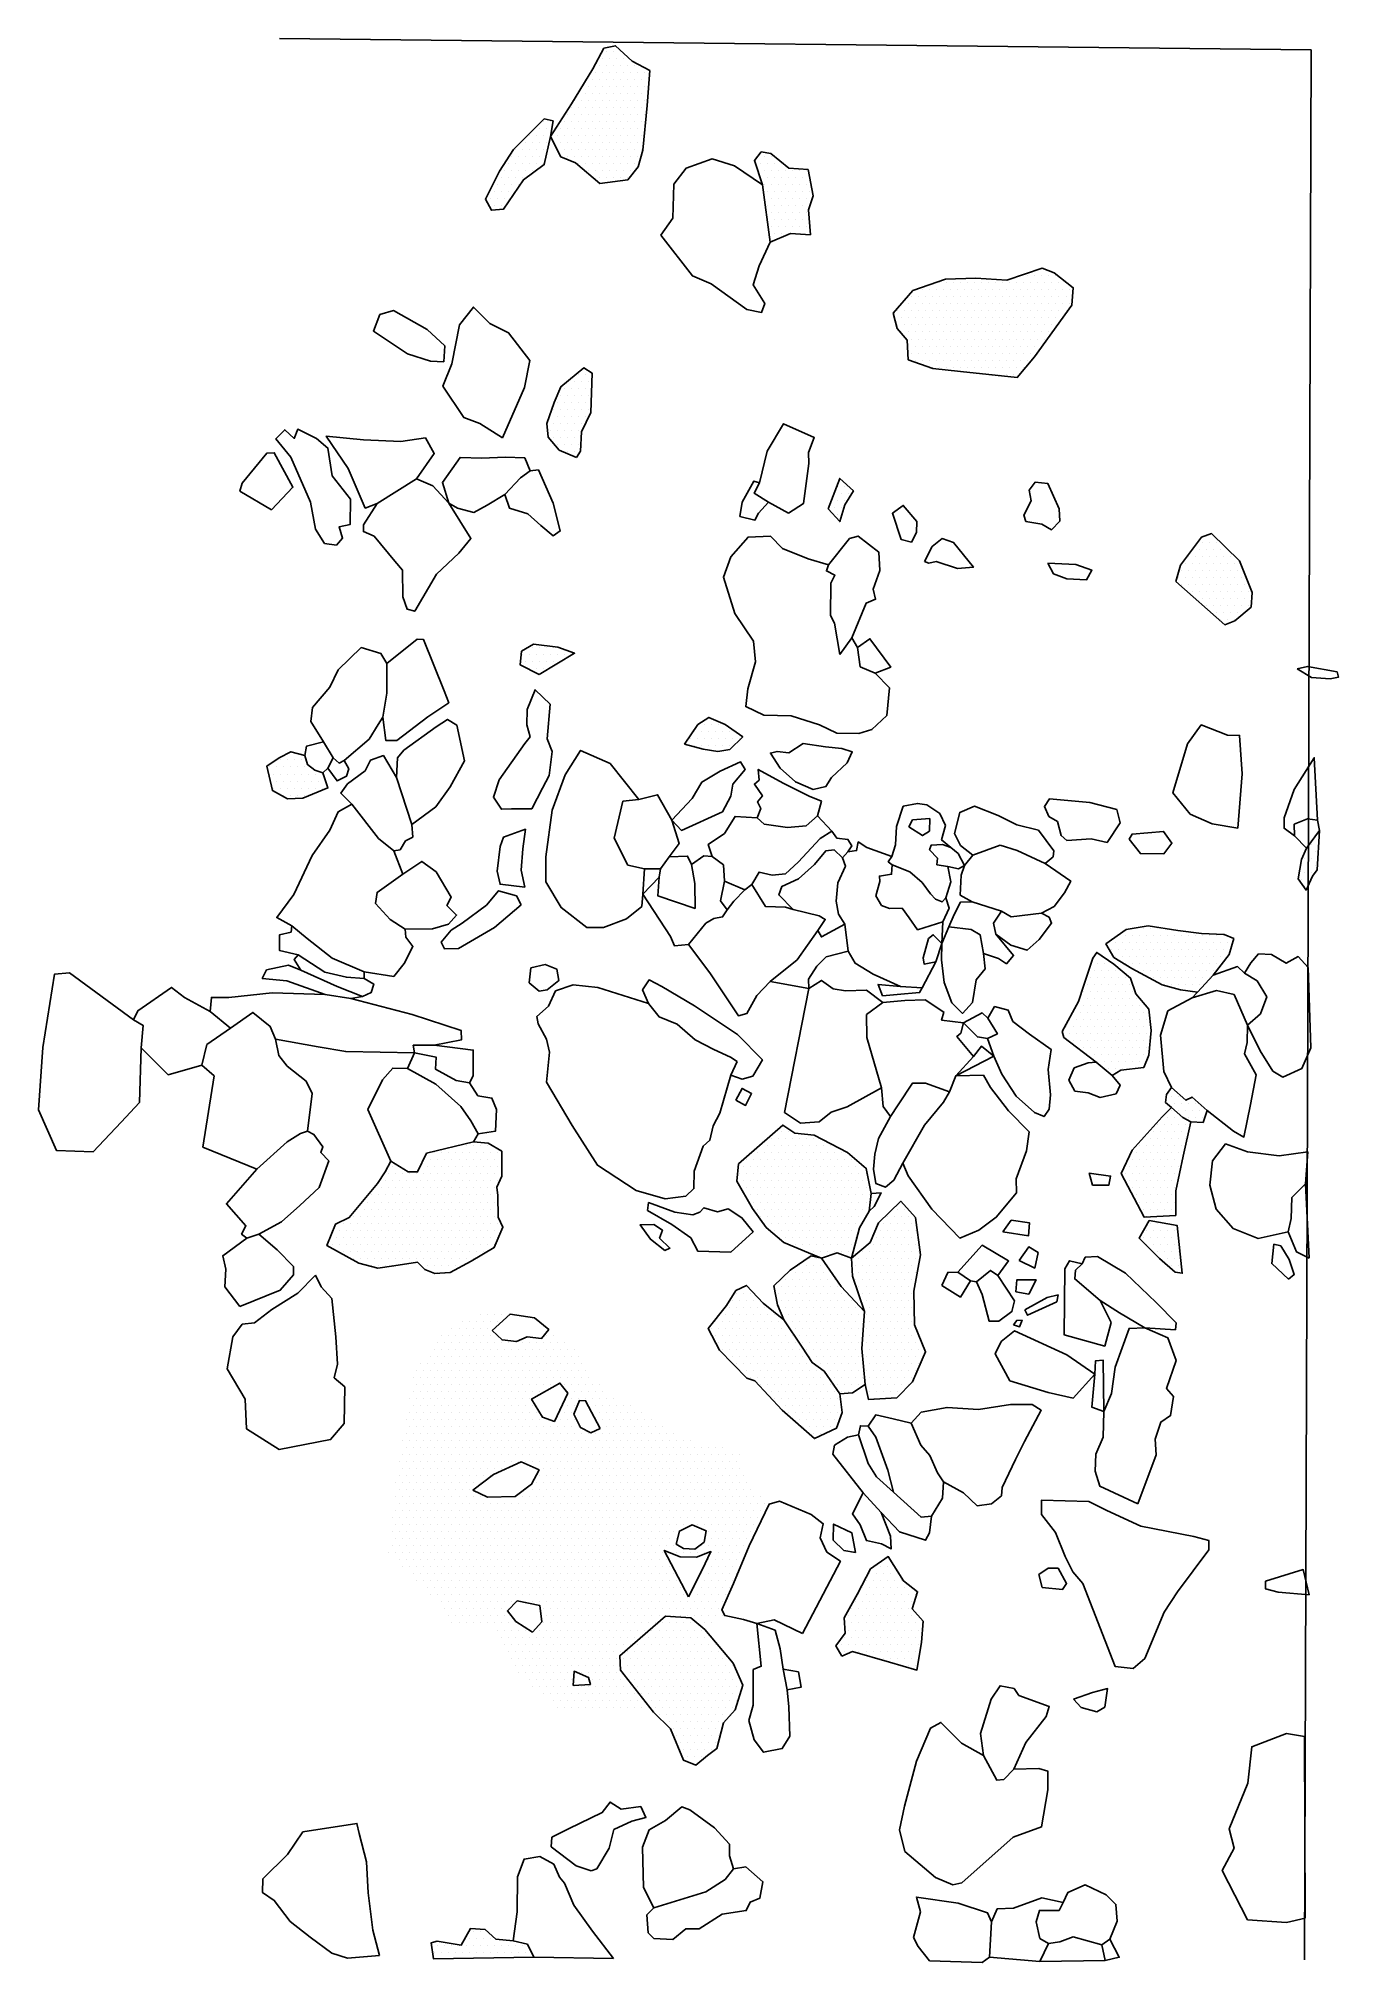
# Model space of a CAD drawing. Header units: metres. Extents: x 1.06 to 3.38, y -16.6 to -13.18.
import ezdxf

# ---------------------------------------------------------------- set-up
doc = ezdxf.new("R2010")
doc.units = ezdxf.units.M
doc.header["$LTSCALE"] = 25
doc.header["$MEASUREMENT"] = 0
doc.linetypes.add('STRICHPUNKTX2', pattern=[2, 1, -0.5, 0, -0.5])
doc.layers.get('0').update_dxf_attribs({"linetype": 'CONTINUOUS'})
for name, color, linetype in [('GRABUNGSGRENZE', 3, 'STRICHPUNKTX2'), ('STEINE', 4, 'CONTINUOUS'), ('STEINESCHRAFF', 4, 'CONTINUOUS')]:
    doc.layers.add(name, color=color, linetype=linetype)

# ---------------------------------------------------------------- blocks, each defined once
blk = doc.blocks.new('*X1')
at = {"color": 0}
for p, q in [((185, -1545), (185, -1545)), ((186.25, -1545), (186.25, -1545)), ((187.5, -1545), (187.5, -1545)), ((188.75, -1545), (188.75, -1545)), ((190, -1545), (190, -1545)), ((178.125, -1548.75), (178.125, -1548.75)), ((179.375, -1548.75), (179.375, -1548.75)), ((180, -1547.5), (180, -1547.5)), ((180.625, -1548.75), (180.625, -1548.75)), ((181.25, -1547.5), (181.25, -1547.5)), ((181.875, -1546.25), (181.875, -1546.25)), ((181.875, -1548.75), (181.875, -1548.75)), ((182.5, -1547.5), (182.5, -1547.5)), ((183.125, -1546.25), (183.125, -1546.25)), ((183.125, -1548.75), (183.125, -1548.75)), ((183.75, -1547.5), (183.75, -1547.5)), ((184.375, -1546.25), (184.375, -1546.25)), ((184.375, -1548.75), (184.375, -1548.75)), ((185, -1547.5), (185, -1547.5)), ((185.625, -1546.25), (185.625, -1546.25)), ((185.625, -1548.75), (185.625, -1548.75)), ((186.25, -1547.5), (186.25, -1547.5)), ((186.875, -1546.25), (186.875, -1546.25)), ((186.875, -1548.75), (186.875, -1548.75)), ((187.5, -1547.5), (187.5, -1547.5)), ((188.125, -1546.25), (188.125, -1546.25)), ((196.875, -1548.75), (196.875, -1548.75)), ((198.125, -1548.75), (198.125, -1548.75)), ((176.25, -1552.5), (176.25, -1552.5)), ((176.875, -1551.25), (176.875, -1551.25)), ((177.5, -1550), (177.5, -1550)), ((177.5, -1552.5), (177.5, -1552.5)), ((178.125, -1551.25), (178.125, -1551.25)), ((178.75, -1550), (178.75, -1550)), ((178.75, -1552.5), (178.75, -1552.5)), ((179.375, -1551.25), (179.375, -1551.25)), ((180, -1550), (180, -1550)), ((180, -1552.5), (180, -1552.5)), ((180.625, -1551.25), (180.625, -1551.25)), ((181.25, -1550), (181.25, -1550)), ((181.25, -1552.5), (181.25, -1552.5)), ((181.875, -1551.25), (181.875, -1551.25)), ((182.5, -1550), (182.5, -1550)), ((182.5, -1552.5), (182.5, -1552.5)), ((183.125, -1551.25), (183.125, -1551.25)), ((183.75, -1550), (183.75, -1550)), ((183.75, -1552.5), (183.75, -1552.5)), ((184.375, -1551.25), (184.375, -1551.25)), ((185, -1550), (185, -1550)), ((185, -1552.5), (185, -1552.5)), ((185.625, -1551.25), (185.625, -1551.25)), ((186.25, -1550), (186.25, -1550)), ((186.25, -1552.5), (186.25, -1552.5)), ((186.875, -1551.25), (186.875, -1551.25)), ((187.5, -1550), (187.5, -1550)), ((187.5, -1552.5), (187.5, -1552.5)), ((188.125, -1551.25), (188.125, -1551.25)), ((188.75, -1550), (188.75, -1550)), ((188.75, -1552.5), (188.75, -1552.5)), ((189.375, -1551.25), (189.375, -1551.25)), ((190, -1550), (190, -1550)), ((190, -1552.5), (190, -1552.5)), ((190.625, -1551.25), (190.625, -1551.25)), ((191.25, -1550), (191.25, -1550)), ((191.25, -1552.5), (191.25, -1552.5)), ((191.875, -1551.25), (191.875, -1551.25)), ((192.5, -1550), (192.5, -1550)), ((192.5, -1552.5), (192.5, -1552.5)), ((193.125, -1551.25), (193.125, -1551.25)), ((193.75, -1550), (193.75, -1550)), ((193.75, -1552.5), (193.75, -1552.5)), ((194.375, -1551.25), (194.375, -1551.25)), ((195, -1550), (195, -1550)), ((195, -1552.5), (195, -1552.5)), ((195.625, -1551.25), (195.625, -1551.25)), ((196.25, -1550), (196.25, -1550)), ((196.25, -1552.5), (196.25, -1552.5)), ((196.875, -1551.25), (196.875, -1551.25)), ((197.5, -1550), (197.5, -1550)), ((197.5, -1552.5), (197.5, -1552.5)), ((198.125, -1551.25), (198.125, -1551.25)), ((198.75, -1550), (198.75, -1550)), ((198.75, -1552.5), (198.75, -1552.5)), ((199.375, -1551.25), (199.375, -1551.25)), ((200, -1550), (200, -1550)), ((200, -1552.5), (200, -1552.5)), ((200.625, -1551.25), (200.625, -1551.25)), ((201.25, -1552.5), (201.25, -1552.5)), ((201.875, -1551.25), (201.875, -1551.25)), ((202.5, -1552.5), (202.5, -1552.5)), ((173.75, -1555), (173.75, -1555)), ((174.375, -1553.75), (174.375, -1553.75)), ((175, -1555), (175, -1555)), ((175.625, -1553.75), (175.625, -1553.75)), ((176.25, -1555), (176.25, -1555)), ((176.875, -1553.75), (176.875, -1553.75)), ((177.5, -1555), (177.5, -1555)), ((178.125, -1553.75), (178.125, -1553.75)), ((178.75, -1555), (178.75, -1555)), ((179.375, -1553.75), (179.375, -1553.75)), ((180, -1555), (180, -1555)), ((180.625, -1553.75), (180.625, -1553.75)), ((181.25, -1555), (181.25, -1555)), ((181.875, -1553.75), (181.875, -1553.75)), ((182.5, -1555), (182.5, -1555)), ((183.125, -1553.75), (183.125, -1553.75)), ((183.75, -1555), (183.75, -1555)), ((184.375, -1553.75), (184.375, -1553.75)), ((185, -1555), (185, -1555)), ((185.625, -1553.75), (185.625, -1553.75)), ((186.25, -1555), (186.25, -1555)), ((186.875, -1553.75), (186.875, -1553.75)), ((187.5, -1555), (187.5, -1555)), ((188.125, -1553.75), (188.125, -1553.75)), ((188.75, -1555), (188.75, -1555)), ((189.375, -1553.75), (189.375, -1553.75)), ((190, -1555), (190, -1555)), ((190.625, -1553.75), (190.625, -1553.75)), ((191.25, -1555), (191.25, -1555)), ((191.875, -1553.75), (191.875, -1553.75)), ((192.5, -1555), (192.5, -1555)), ((193.125, -1553.75), (193.125, -1553.75)), ((193.75, -1555), (193.75, -1555)), ((194.375, -1553.75), (194.375, -1553.75)), ((195, -1555), (195, -1555)), ((195.625, -1553.75), (195.625, -1553.75)), ((196.25, -1555), (196.25, -1555)), ((196.875, -1553.75), (196.875, -1553.75)), ((197.5, -1555), (197.5, -1555)), ((198.125, -1553.75), (198.125, -1553.75)), ((198.75, -1555), (198.75, -1555)), ((199.375, -1553.75), (199.375, -1553.75)), ((200, -1555), (200, -1555)), ((200.625, -1553.75), (200.625, -1553.75)), ((201.25, -1555), (201.25, -1555)), ((201.875, -1553.75), (201.875, -1553.75)), ((202.5, -1555), (202.5, -1555)), ((203.125, -1553.75), (203.125, -1553.75)), ((203.75, -1555), (203.75, -1555)), ((173.125, -1556.25), (173.125, -1556.25)), ((173.125, -1558.75), (173.125, -1558.75)), ((173.75, -1557.5), (173.75, -1557.5)), ((174.375, -1556.25), (174.375, -1556.25)), ((174.375, -1558.75), (174.375, -1558.75)), ((175, -1557.5), (175, -1557.5)), ((175.625, -1556.25), (175.625, -1556.25)), ((175.625, -1558.75), (175.625, -1558.75)), ((176.25, -1557.5), (176.25, -1557.5)), ((176.875, -1556.25), (176.875, -1556.25)), ((176.875, -1558.75), (176.875, -1558.75)), ((177.5, -1557.5), (177.5, -1557.5)), ((178.125, -1556.25), (178.125, -1556.25)), ((178.125, -1558.75), (178.125, -1558.75)), ((178.75, -1557.5), (178.75, -1557.5)), ((179.375, -1556.25), (179.375, -1556.25)), ((179.375, -1558.75), (179.375, -1558.75)), ((180, -1557.5), (180, -1557.5)), ((180.625, -1556.25), (180.625, -1556.25)), ((180.625, -1558.75), (180.625, -1558.75)), ((181.25, -1557.5), (181.25, -1557.5)), ((181.875, -1556.25), (181.875, -1556.25)), ((181.875, -1558.75), (181.875, -1558.75)), ((182.5, -1557.5), (182.5, -1557.5)), ((183.125, -1556.25), (183.125, -1556.25)), ((183.125, -1558.75), (183.125, -1558.75)), ((183.75, -1557.5), (183.75, -1557.5)), ((184.375, -1556.25), (184.375, -1556.25)), ((184.375, -1558.75), (184.375, -1558.75)), ((185, -1557.5), (185, -1557.5)), ((185.625, -1556.25), (185.625, -1556.25)), ((185.625, -1558.75), (185.625, -1558.75)), ((186.25, -1557.5), (186.25, -1557.5)), ((186.875, -1556.25), (186.875, -1556.25)), ((186.875, -1558.75), (186.875, -1558.75)), ((187.5, -1557.5), (187.5, -1557.5)), ((188.125, -1556.25), (188.125, -1556.25)), ((188.125, -1558.75), (188.125, -1558.75)), ((188.75, -1557.5), (188.75, -1557.5)), ((189.375, -1556.25), (189.375, -1556.25)), ((189.375, -1558.75), (189.375, -1558.75)), ((190, -1557.5), (190, -1557.5)), ((190.625, -1556.25), (190.625, -1556.25)), ((190.625, -1558.75), (190.625, -1558.75)), ((191.25, -1557.5), (191.25, -1557.5)), ((191.875, -1556.25), (191.875, -1556.25)), ((191.875, -1558.75), (191.875, -1558.75)), ((192.5, -1557.5), (192.5, -1557.5)), ((193.125, -1556.25), (193.125, -1556.25)), ((193.125, -1558.75), (193.125, -1558.75)), ((193.75, -1557.5), (193.75, -1557.5)), ((194.375, -1556.25), (194.375, -1556.25)), ((194.375, -1558.75), (194.375, -1558.75)), ((195, -1557.5), (195, -1557.5)), ((195.625, -1556.25), (195.625, -1556.25)), ((195.625, -1558.75), (195.625, -1558.75)), ((196.25, -1557.5), (196.25, -1557.5)), ((196.875, -1556.25), (196.875, -1556.25)), ((197.5, -1557.5), (197.5, -1557.5)), ((198.125, -1556.25), (198.125, -1556.25)), ((198.75, -1557.5), (198.75, -1557.5)), ((199.375, -1556.25), (199.375, -1556.25)), ((200, -1557.5), (200, -1557.5)), ((200.625, -1556.25), (200.625, -1556.25)), ((200.625, -1558.75), (200.625, -1558.75)), ((201.25, -1557.5), (201.25, -1557.5)), ((201.875, -1556.25), (201.875, -1556.25)), ((201.875, -1558.75), (201.875, -1558.75)), ((202.5, -1557.5), (202.5, -1557.5)), ((203.125, -1556.25), (203.125, -1556.25)), ((203.125, -1558.75), (203.125, -1558.75)), ((203.75, -1557.5), (203.75, -1557.5)), ((204.375, -1556.25), (204.375, -1556.25)), ((204.375, -1558.75), (204.375, -1558.75)), ((205, -1557.5), (205, -1557.5)), ((205.625, -1558.75), (205.625, -1558.75)), ((206.25, -1557.5), (206.25, -1557.5)), ((206.875, -1558.75), (206.875, -1558.75)), ((172.5, -1560), (172.5, -1560)), ((172.5, -1562.5), (172.5, -1562.5)), ((173.125, -1561.25), (173.125, -1561.25)), ((173.75, -1560), (173.75, -1560)), ((173.75, -1562.5), (173.75, -1562.5)), ((174.375, -1561.25), (174.375, -1561.25)), ((175, -1560), (175, -1560)), ((175, -1562.5), (175, -1562.5)), ((175.625, -1561.25), (175.625, -1561.25)), ((176.25, -1560), (176.25, -1560)), ((176.25, -1562.5), (176.25, -1562.5)), ((176.875, -1561.25), (176.875, -1561.25)), ((177.5, -1560), (177.5, -1560)), ((177.5, -1562.5), (177.5, -1562.5)), ((178.125, -1561.25), (178.125, -1561.25)), ((178.75, -1560), (178.75, -1560)), ((178.75, -1562.5), (178.75, -1562.5)), ((179.375, -1561.25), (179.375, -1561.25)), ((180, -1560), (180, -1560)), ((180, -1562.5), (180, -1562.5)), ((180.625, -1561.25), (180.625, -1561.25)), ((181.25, -1560), (181.25, -1560)), ((181.25, -1562.5), (181.25, -1562.5)), ((181.875, -1561.25), (181.875, -1561.25)), ((182.5, -1560), (182.5, -1560)), ((182.5, -1562.5), (182.5, -1562.5)), ((183.125, -1561.25), (183.125, -1561.25)), ((183.75, -1560), (183.75, -1560)), ((183.75, -1562.5), (183.75, -1562.5)), ((184.375, -1561.25), (184.375, -1561.25)), ((185, -1560), (185, -1560)), ((185, -1562.5), (185, -1562.5)), ((185.625, -1561.25), (185.625, -1561.25)), ((186.25, -1560), (186.25, -1560)), ((186.25, -1562.5), (186.25, -1562.5)), ((186.875, -1561.25), (186.875, -1561.25)), ((187.5, -1560), (187.5, -1560)), ((187.5, -1562.5), (187.5, -1562.5)), ((188.125, -1561.25), (188.125, -1561.25)), ((188.75, -1560), (188.75, -1560)), ((188.75, -1562.5), (188.75, -1562.5)), ((189.375, -1561.25), (189.375, -1561.25)), ((190, -1560), (190, -1560)), ((190, -1562.5), (190, -1562.5)), ((190.625, -1561.25), (190.625, -1561.25)), ((191.25, -1560), (191.25, -1560)), ((191.25, -1562.5), (191.25, -1562.5)), ((191.875, -1561.25), (191.875, -1561.25)), ((192.5, -1560), (192.5, -1560)), ((192.5, -1562.5), (192.5, -1562.5)), ((193.125, -1561.25), (193.125, -1561.25)), ((193.75, -1560), (193.75, -1560)), ((193.75, -1562.5), (193.75, -1562.5)), ((194.375, -1561.25), (194.375, -1561.25)), ((195, -1562.5), (195, -1562.5)), ((200, -1562.5), (200, -1562.5)), ((200.625, -1561.25), (200.625, -1561.25)), ((201.25, -1560), (201.25, -1560)), ((201.25, -1562.5), (201.25, -1562.5)), ((201.875, -1561.25), (201.875, -1561.25)), ((202.5, -1560), (202.5, -1560)), ((203.75, -1560), (203.75, -1560)), ((204.375, -1561.25), (204.375, -1561.25)), ((205, -1560), (205, -1560)), ((205, -1562.5), (205, -1562.5)), ((205.625, -1561.25), (205.625, -1561.25)), ((206.25, -1560), (206.25, -1560)), ((206.25, -1562.5), (206.25, -1562.5)), ((206.875, -1561.25), (206.875, -1561.25)), ((207.5, -1560), (207.5, -1560)), ((207.5, -1562.5), (207.5, -1562.5)), ((208.125, -1561.25), (208.125, -1561.25)), ((208.75, -1560), (208.75, -1560)), ((208.75, -1562.5), (208.75, -1562.5)), ((209.375, -1561.25), (209.375, -1561.25)), ((210, -1562.5), (210, -1562.5)), ((210.625, -1561.25), (210.625, -1561.25)), ((211.25, -1562.5), (211.25, -1562.5)), ((211.875, -1561.25), (211.875, -1561.25)), ((212.5, -1562.5), (212.5, -1562.5)), ((213.75, -1562.5), (213.75, -1562.5)), ((171.875, -1563.75), (171.875, -1563.75)), ((171.875, -1566.25), (171.875, -1566.25)), ((172.5, -1565), (172.5, -1565)), ((173.125, -1563.75), (173.125, -1563.75)), ((173.125, -1566.25), (173.125, -1566.25)), ((173.75, -1565), (173.75, -1565)), ((174.375, -1563.75), (174.375, -1563.75)), ((174.375, -1566.25), (174.375, -1566.25)), ((175, -1565), (175, -1565)), ((175.625, -1563.75), (175.625, -1563.75)), ((175.625, -1566.25), (175.625, -1566.25)), ((176.25, -1565), (176.25, -1565)), ((176.875, -1563.75), (176.875, -1563.75)), ((176.875, -1566.25), (176.875, -1566.25)), ((177.5, -1565), (177.5, -1565)), ((178.125, -1563.75), (178.125, -1563.75)), ((178.125, -1566.25), (178.125, -1566.25)), ((178.75, -1565), (178.75, -1565)), ((179.375, -1563.75), (179.375, -1563.75)), ((179.375, -1566.25), (179.375, -1566.25)), ((180, -1565), (180, -1565)), ((180.625, -1563.75), (180.625, -1563.75)), ((180.625, -1566.25), (180.625, -1566.25)), ((181.25, -1565), (181.25, -1565)), ((181.875, -1563.75), (181.875, -1563.75)), ((181.875, -1566.25), (181.875, -1566.25)), ((182.5, -1565), (182.5, -1565)), ((183.125, -1563.75), (183.125, -1563.75)), ((183.125, -1566.25), (183.125, -1566.25)), ((183.75, -1565), (183.75, -1565)), ((184.375, -1563.75), (184.375, -1563.75)), ((184.375, -1566.25), (184.375, -1566.25)), ((185, -1565), (185, -1565)), ((185.625, -1563.75), (185.625, -1563.75)), ((185.625, -1566.25), (185.625, -1566.25)), ((186.25, -1565), (186.25, -1565)), ((186.875, -1563.75), (186.875, -1563.75)), ((186.875, -1566.25), (186.875, -1566.25)), ((187.5, -1565), (187.5, -1565)), ((188.125, -1563.75), (188.125, -1563.75)), ((188.125, -1566.25), (188.125, -1566.25)), ((188.75, -1565), (188.75, -1565)), ((189.375, -1563.75), (189.375, -1563.75)), ((189.375, -1566.25), (189.375, -1566.25)), ((190, -1565), (190, -1565)), ((190.625, -1563.75), (190.625, -1563.75)), ((190.625, -1566.25), (190.625, -1566.25)), ((191.25, -1565), (191.25, -1565)), ((191.875, -1563.75), (191.875, -1563.75)), ((191.875, -1566.25), (191.875, -1566.25)), ((192.5, -1565), (192.5, -1565)), ((193.125, -1563.75), (193.125, -1563.75)), ((193.125, -1566.25), (193.125, -1566.25)), ((193.75, -1565), (193.75, -1565)), ((194.375, -1563.75), (194.375, -1563.75)), ((194.375, -1566.25), (194.375, -1566.25)), ((195, -1565), (195, -1565)), ((195.625, -1563.75), (195.625, -1563.75)), ((195.625, -1566.25), (195.625, -1566.25)), ((196.25, -1565), (196.25, -1565)), ((196.875, -1563.75), (196.875, -1563.75)), ((196.875, -1566.25), (196.875, -1566.25)), ((197.5, -1565), (197.5, -1565)), ((198.125, -1566.25), (198.125, -1566.25)), ((198.75, -1565), (198.75, -1565)), ((199.375, -1563.75), (199.375, -1563.75)), ((199.375, -1566.25), (199.375, -1566.25)), ((200, -1565), (200, -1565)), ((200.625, -1563.75), (200.625, -1563.75)), ((200.625, -1566.25), (200.625, -1566.25)), ((201.25, -1565), (201.25, -1565)), ((201.875, -1563.75), (201.875, -1563.75)), ((201.875, -1566.25), (201.875, -1566.25)), ((202.5, -1565), (202.5, -1565)), ((203.125, -1566.25), (203.125, -1566.25)), ((204.375, -1566.25), (204.375, -1566.25)), ((205.625, -1563.75), (205.625, -1563.75)), ((205.625, -1566.25), (205.625, -1566.25)), ((206.25, -1565), (206.25, -1565)), ((206.875, -1563.75), (206.875, -1563.75)), ((206.875, -1566.25), (206.875, -1566.25)), ((207.5, -1565), (207.5, -1565)), ((208.125, -1563.75), (208.125, -1563.75)), ((208.125, -1566.25), (208.125, -1566.25)), ((208.75, -1565), (208.75, -1565)), ((209.375, -1563.75), (209.375, -1563.75)), ((209.375, -1566.25), (209.375, -1566.25)), ((210, -1565), (210, -1565)), ((210.625, -1563.75), (210.625, -1563.75)), ((210.625, -1566.25), (210.625, -1566.25)), ((211.25, -1565), (211.25, -1565)), ((211.875, -1563.75), (211.875, -1563.75)), ((211.875, -1566.25), (211.875, -1566.25)), ((212.5, -1565), (212.5, -1565)), ((213.125, -1563.75), (213.125, -1563.75)), ((213.125, -1566.25), (213.125, -1566.25)), ((213.75, -1565), (213.75, -1565)), ((214.375, -1563.75), (214.375, -1563.75)), ((214.375, -1566.25), (214.375, -1566.25)), ((215, -1565), (215, -1565)), ((215.625, -1563.75), (215.625, -1563.75)), ((215.625, -1566.25), (215.625, -1566.25)), ((216.25, -1565), (216.25, -1565)), ((216.875, -1566.25), (216.875, -1566.25)), ((217.5, -1565), (217.5, -1565)), ((218.125, -1566.25), (218.125, -1566.25)), ((219.375, -1566.25), (219.375, -1566.25)), ((171.25, -1567.5), (171.25, -1567.5)), ((171.875, -1568.75), (171.875, -1568.75)), ((172.5, -1567.5), (172.5, -1567.5)), ((173.125, -1568.75), (173.125, -1568.75)), ((173.75, -1567.5), (173.75, -1567.5)), ((174.375, -1568.75), (174.375, -1568.75)), ((175, -1567.5), (175, -1567.5)), ((175.625, -1568.75), (175.625, -1568.75)), ((176.25, -1567.5), (176.25, -1567.5)), ((176.875, -1568.75), (176.875, -1568.75)), ((177.5, -1567.5), (177.5, -1567.5)), ((178.125, -1568.75), (178.125, -1568.75)), ((178.75, -1567.5), (178.75, -1567.5)), ((179.375, -1568.75), (179.375, -1568.75)), ((180, -1567.5), (180, -1567.5)), ((180.625, -1568.75), (180.625, -1568.75)), ((181.25, -1567.5), (181.25, -1567.5)), ((181.875, -1568.75), (181.875, -1568.75)), ((182.5, -1567.5), (182.5, -1567.5)), ((183.125, -1568.75), (183.125, -1568.75)), ((183.75, -1567.5), (183.75, -1567.5)), ((184.375, -1568.75), (184.375, -1568.75)), ((185, -1567.5), (185, -1567.5)), ((185.625, -1568.75), (185.625, -1568.75)), ((186.25, -1567.5), (186.25, -1567.5)), ((186.875, -1568.75), (186.875, -1568.75)), ((187.5, -1567.5), (187.5, -1567.5)), ((188.125, -1568.75), (188.125, -1568.75)), ((188.75, -1567.5), (188.75, -1567.5)), ((189.375, -1568.75), (189.375, -1568.75)), ((190, -1567.5), (190, -1567.5)), ((190.625, -1568.75), (190.625, -1568.75)), ((191.25, -1567.5), (191.25, -1567.5)), ((191.875, -1568.75), (191.875, -1568.75)), ((192.5, -1567.5), (192.5, -1567.5)), ((193.125, -1568.75), (193.125, -1568.75)), ((193.75, -1567.5), (193.75, -1567.5)), ((194.375, -1568.75), (194.375, -1568.75)), ((195, -1567.5), (195, -1567.5)), ((195.625, -1568.75), (195.625, -1568.75)), ((196.25, -1567.5), (196.25, -1567.5)), ((196.875, -1568.75), (196.875, -1568.75)), ((197.5, -1567.5), (197.5, -1567.5)), ((198.125, -1568.75), (198.125, -1568.75)), ((198.75, -1567.5), (198.75, -1567.5)), ((199.375, -1568.75), (199.375, -1568.75)), ((200, -1567.5), (200, -1567.5)), ((200.625, -1568.75), (200.625, -1568.75)), ((201.25, -1567.5), (201.25, -1567.5)), ((201.875, -1568.75), (201.875, -1568.75)), ((202.5, -1567.5), (202.5, -1567.5)), ((203.125, -1568.75), (203.125, -1568.75)), ((203.75, -1567.5), (203.75, -1567.5)), ((204.375, -1568.75), (204.375, -1568.75)), ((205, -1567.5), (205, -1567.5)), ((205.625, -1568.75), (205.625, -1568.75)), ((206.25, -1567.5), (206.25, -1567.5)), ((206.875, -1568.75), (206.875, -1568.75)), ((207.5, -1567.5), (207.5, -1567.5)), ((208.125, -1568.75), (208.125, -1568.75)), ((208.75, -1567.5), (208.75, -1567.5)), ((209.375, -1568.75), (209.375, -1568.75)), ((210, -1567.5), (210, -1567.5)), ((210.625, -1568.75), (210.625, -1568.75)), ((211.25, -1567.5), (211.25, -1567.5)), ((211.875, -1568.75), (211.875, -1568.75)), ((212.5, -1567.5), (212.5, -1567.5)), ((213.125, -1568.75), (213.125, -1568.75)), ((213.75, -1567.5), (213.75, -1567.5)), ((214.375, -1568.75), (214.375, -1568.75)), ((215, -1567.5), (215, -1567.5)), ((215.625, -1568.75), (215.625, -1568.75)), ((216.25, -1567.5), (216.25, -1567.5)), ((216.875, -1568.75), (216.875, -1568.75)), ((217.5, -1567.5), (217.5, -1567.5)), ((218.125, -1568.75), (218.125, -1568.75)), ((218.75, -1567.5), (218.75, -1567.5)), ((219.375, -1568.75), (219.375, -1568.75)), ((220, -1567.5), (220, -1567.5)), ((220.625, -1568.75), (220.625, -1568.75)), ((221.25, -1567.5), (221.25, -1567.5)), ((221.875, -1568.75), (221.875, -1568.75)), ((222.5, -1567.5), (222.5, -1567.5)), ((223.125, -1568.75), (223.125, -1568.75)), ((224.375, -1568.75), (224.375, -1568.75)), ((225.625, -1568.75), (225.625, -1568.75)), ((226.875, -1568.75), (226.875, -1568.75)), ((228.125, -1568.75), (228.125, -1568.75)), ((170.625, -1571.25), (170.625, -1571.25)), ((171.25, -1570), (171.25, -1570)), ((171.25, -1572.5), (171.25, -1572.5)), ((171.875, -1571.25), (171.875, -1571.25)), ((172.5, -1570), (172.5, -1570)), ((172.5, -1572.5), (172.5, -1572.5)), ((173.125, -1571.25), (173.125, -1571.25)), ((173.75, -1570), (173.75, -1570)), ((173.75, -1572.5), (173.75, -1572.5)), ((174.375, -1571.25), (174.375, -1571.25)), ((175, -1570), (175, -1570)), ((175, -1572.5), (175, -1572.5)), ((175.625, -1571.25), (175.625, -1571.25)), ((176.25, -1570), (176.25, -1570)), ((176.25, -1572.5), (176.25, -1572.5)), ((176.875, -1571.25), (176.875, -1571.25)), ((177.5, -1570), (177.5, -1570)), ((177.5, -1572.5), (177.5, -1572.5)), ((178.125, -1571.25), (178.125, -1571.25)), ((178.75, -1570), (178.75, -1570)), ((178.75, -1572.5), (178.75, -1572.5)), ((179.375, -1571.25), (179.375, -1571.25)), ((180, -1570), (180, -1570)), ((180, -1572.5), (180, -1572.5)), ((180.625, -1571.25), (180.625, -1571.25)), ((181.25, -1570), (181.25, -1570)), ((181.25, -1572.5), (181.25, -1572.5)), ((181.875, -1571.25), (181.875, -1571.25)), ((182.5, -1570), (182.5, -1570)), ((182.5, -1572.5), (182.5, -1572.5)), ((183.125, -1571.25), (183.125, -1571.25)), ((183.75, -1570), (183.75, -1570)), ((183.75, -1572.5), (183.75, -1572.5)), ((184.375, -1571.25), (184.375, -1571.25)), ((185, -1570), (185, -1570)), ((185, -1572.5), (185, -1572.5)), ((185.625, -1571.25), (185.625, -1571.25)), ((186.25, -1570), (186.25, -1570)), ((186.25, -1572.5), (186.25, -1572.5)), ((186.875, -1571.25), (186.875, -1571.25)), ((187.5, -1570), (187.5, -1570)), ((187.5, -1572.5), (187.5, -1572.5)), ((188.125, -1571.25), (188.125, -1571.25)), ((188.75, -1570), (188.75, -1570)), ((188.75, -1572.5), (188.75, -1572.5)), ((189.375, -1571.25), (189.375, -1571.25)), ((190, -1570), (190, -1570)), ((190.625, -1571.25), (190.625, -1571.25)), ((191.25, -1570), (191.25, -1570)), ((191.875, -1571.25), (191.875, -1571.25)), ((192.5, -1570), (192.5, -1570)), ((193.125, -1571.25), (193.125, -1571.25)), ((193.75, -1570), (193.75, -1570)), ((194.375, -1571.25), (194.375, -1571.25)), ((195, -1570), (195, -1570)), ((195.625, -1571.25), (195.625, -1571.25)), ((196.25, -1570), (196.25, -1570)), ((196.25, -1572.5), (196.25, -1572.5)), ((196.875, -1571.25), (196.875, -1571.25)), ((197.5, -1570), (197.5, -1570)), ((197.5, -1572.5), (197.5, -1572.5)), ((198.125, -1571.25), (198.125, -1571.25)), ((198.75, -1570), (198.75, -1570)), ((198.75, -1572.5), (198.75, -1572.5)), ((199.375, -1571.25), (199.375, -1571.25)), ((200, -1570), (200, -1570)), ((200, -1572.5), (200, -1572.5)), ((200.625, -1571.25), (200.625, -1571.25)), ((201.25, -1570), (201.25, -1570)), ((201.25, -1572.5), (201.25, -1572.5)), ((201.875, -1571.25), (201.875, -1571.25)), ((202.5, -1570), (202.5, -1570)), ((202.5, -1572.5), (202.5, -1572.5)), ((203.125, -1571.25), (203.125, -1571.25)), ((203.75, -1570), (203.75, -1570)), ((203.75, -1572.5), (203.75, -1572.5)), ((204.375, -1571.25), (204.375, -1571.25)), ((205, -1570), (205, -1570)), ((205, -1572.5), (205, -1572.5)), ((205.625, -1571.25), (205.625, -1571.25)), ((206.25, -1570), (206.25, -1570)), ((206.25, -1572.5), (206.25, -1572.5)), ((206.875, -1571.25), (206.875, -1571.25)), ((207.5, -1570), (207.5, -1570)), ((207.5, -1572.5), (207.5, -1572.5)), ((208.125, -1571.25), (208.125, -1571.25)), ((208.75, -1570), (208.75, -1570)), ((208.75, -1572.5), (208.75, -1572.5)), ((209.375, -1571.25), (209.375, -1571.25)), ((210, -1570), (210, -1570)), ((210, -1572.5), (210, -1572.5)), ((210.625, -1571.25), (210.625, -1571.25)), ((211.25, -1570), (211.25, -1570)), ((211.25, -1572.5), (211.25, -1572.5)), ((211.875, -1571.25), (211.875, -1571.25)), ((212.5, -1570), (212.5, -1570)), ((212.5, -1572.5), (212.5, -1572.5)), ((213.125, -1571.25), (213.125, -1571.25)), ((213.75, -1570), (213.75, -1570)), ((213.75, -1572.5), (213.75, -1572.5)), ((214.375, -1571.25), (214.375, -1571.25)), ((215, -1570), (215, -1570)), ((215, -1572.5), (215, -1572.5)), ((215.625, -1571.25), (215.625, -1571.25)), ((216.25, -1570), (216.25, -1570)), ((216.25, -1572.5), (216.25, -1572.5)), ((216.875, -1571.25), (216.875, -1571.25)), ((217.5, -1570), (217.5, -1570)), ((217.5, -1572.5), (217.5, -1572.5)), ((218.125, -1571.25), (218.125, -1571.25)), ((218.75, -1570), (218.75, -1570)), ((218.75, -1572.5), (218.75, -1572.5)), ((219.375, -1571.25), (219.375, -1571.25)), ((220, -1570), (220, -1570)), ((220, -1572.5), (220, -1572.5)), ((220.625, -1571.25), (220.625, -1571.25)), ((221.25, -1570), (221.25, -1570)), ((221.25, -1572.5), (221.25, -1572.5)), ((221.875, -1571.25), (221.875, -1571.25)), ((222.5, -1570), (222.5, -1570)), ((222.5, -1572.5), (222.5, -1572.5)), ((223.125, -1571.25), (223.125, -1571.25)), ((223.75, -1570), (223.75, -1570)), ((223.75, -1572.5), (223.75, -1572.5)), ((224.375, -1571.25), (224.375, -1571.25)), ((225, -1570), (225, -1570)), ((225, -1572.5), (225, -1572.5)), ((225.625, -1571.25), (225.625, -1571.25)), ((226.25, -1570), (226.25, -1570)), ((226.25, -1572.5), (226.25, -1572.5)), ((226.875, -1571.25), (226.875, -1571.25)), ((227.5, -1570), (227.5, -1570)), ((227.5, -1572.5), (227.5, -1572.5)), ((228.125, -1571.25), (228.125, -1571.25)), ((228.75, -1570), (228.75, -1570)), ((228.75, -1572.5), (228.75, -1572.5)), ((229.375, -1571.25), (229.375, -1571.25)), ((230, -1570), (230, -1570)), ((230, -1572.5), (230, -1572.5)), ((230.625, -1571.25), (230.625, -1571.25)), ((231.25, -1570), (231.25, -1570)), ((231.25, -1572.5), (231.25, -1572.5)), ((170, -1575), (170, -1575)), ((170.625, -1573.75), (170.625, -1573.75)), ((170.625, -1576.25), (170.625, -1576.25)), ((171.25, -1575), (171.25, -1575)), ((171.875, -1573.75), (171.875, -1573.75)), ((171.875, -1576.25), (171.875, -1576.25)), ((172.5, -1575), (172.5, -1575)), ((173.125, -1573.75), (173.125, -1573.75)), ((173.125, -1576.25), (173.125, -1576.25)), ((173.75, -1575), (173.75, -1575)), ((174.375, -1573.75), (174.375, -1573.75)), ((174.375, -1576.25), (174.375, -1576.25)), ((175, -1575), (175, -1575)), ((175.625, -1573.75), (175.625, -1573.75)), ((175.625, -1576.25), (175.625, -1576.25)), ((176.25, -1575), (176.25, -1575)), ((176.875, -1573.75), (176.875, -1573.75)), ((176.875, -1576.25), (176.875, -1576.25)), ((177.5, -1575), (177.5, -1575)), ((178.125, -1573.75), (178.125, -1573.75)), ((178.125, -1576.25), (178.125, -1576.25)), ((178.75, -1575), (178.75, -1575)), ((179.375, -1573.75), (179.375, -1573.75)), ((179.375, -1576.25), (179.375, -1576.25)), ((180, -1575), (180, -1575)), ((180.625, -1573.75), (180.625, -1573.75)), ((180.625, -1576.25), (180.625, -1576.25)), ((181.25, -1575), (181.25, -1575)), ((181.875, -1573.75), (181.875, -1573.75)), ((181.875, -1576.25), (181.875, -1576.25)), ((182.5, -1575), (182.5, -1575)), ((183.125, -1573.75), (183.125, -1573.75)), ((183.125, -1576.25), (183.125, -1576.25)), ((183.75, -1575), (183.75, -1575)), ((184.375, -1573.75), (184.375, -1573.75)), ((185, -1575), (185, -1575)), ((185.625, -1573.75), (185.625, -1573.75)), ((186.875, -1573.75), (186.875, -1573.75)), ((193.125, -1576.25), (193.125, -1576.25)), ((194.375, -1576.25), (194.375, -1576.25)), ((195, -1575), (195, -1575)), ((195.625, -1573.75), (195.625, -1573.75)), ((195.625, -1576.25), (195.625, -1576.25)), ((196.25, -1575), (196.25, -1575)), ((196.875, -1573.75), (196.875, -1573.75)), ((196.875, -1576.25), (196.875, -1576.25)), ((197.5, -1575), (197.5, -1575)), ((198.125, -1573.75), (198.125, -1573.75)), ((198.125, -1576.25), (198.125, -1576.25)), ((198.75, -1575), (198.75, -1575)), ((199.375, -1573.75), (199.375, -1573.75)), ((199.375, -1576.25), (199.375, -1576.25)), ((200, -1575), (200, -1575)), ((200.625, -1573.75), (200.625, -1573.75)), ((200.625, -1576.25), (200.625, -1576.25)), ((201.25, -1575), (201.25, -1575)), ((201.875, -1573.75), (201.875, -1573.75)), ((201.875, -1576.25), (201.875, -1576.25)), ((202.5, -1575), (202.5, -1575)), ((203.125, -1573.75), (203.125, -1573.75)), ((203.125, -1576.25), (203.125, -1576.25)), ((203.75, -1575), (203.75, -1575)), ((204.375, -1573.75), (204.375, -1573.75)), ((204.375, -1576.25), (204.375, -1576.25)), ((205, -1575), (205, -1575)), ((205.625, -1573.75), (205.625, -1573.75)), ((205.625, -1576.25), (205.625, -1576.25)), ((206.25, -1575), (206.25, -1575)), ((206.875, -1573.75), (206.875, -1573.75)), ((206.875, -1576.25), (206.875, -1576.25)), ((207.5, -1575), (207.5, -1575)), ((208.125, -1573.75), (208.125, -1573.75)), ((208.125, -1576.25), (208.125, -1576.25)), ((208.75, -1575), (208.75, -1575)), ((209.375, -1573.75), (209.375, -1573.75)), ((209.375, -1576.25), (209.375, -1576.25)), ((210, -1575), (210, -1575)), ((210.625, -1573.75), (210.625, -1573.75)), ((210.625, -1576.25), (210.625, -1576.25)), ((211.25, -1575), (211.25, -1575)), ((211.875, -1573.75), (211.875, -1573.75)), ((211.875, -1576.25), (211.875, -1576.25)), ((212.5, -1575), (212.5, -1575)), ((213.125, -1573.75), (213.125, -1573.75)), ((213.125, -1576.25), (213.125, -1576.25)), ((213.75, -1575), (213.75, -1575)), ((214.375, -1573.75), (214.375, -1573.75)), ((214.375, -1576.25), (214.375, -1576.25)), ((215, -1575), (215, -1575)), ((215.625, -1573.75), (215.625, -1573.75)), ((215.625, -1576.25), (215.625, -1576.25)), ((216.25, -1575), (216.25, -1575)), ((216.875, -1573.75), (216.875, -1573.75)), ((216.875, -1576.25), (216.875, -1576.25)), ((217.5, -1575), (217.5, -1575)), ((218.125, -1573.75), (218.125, -1573.75)), ((218.125, -1576.25), (218.125, -1576.25)), ((218.75, -1575), (218.75, -1575)), ((219.375, -1573.75), (219.375, -1573.75)), ((219.375, -1576.25), (219.375, -1576.25)), ((220, -1575), (220, -1575)), ((220.625, -1573.75), (220.625, -1573.75)), ((220.625, -1576.25), (220.625, -1576.25)), ((221.25, -1575), (221.25, -1575)), ((221.875, -1573.75), (221.875, -1573.75)), ((221.875, -1576.25), (221.875, -1576.25)), ((222.5, -1575), (222.5, -1575)), ((223.125, -1573.75), (223.125, -1573.75)), ((223.125, -1576.25), (223.125, -1576.25)), ((223.75, -1575), (223.75, -1575)), ((224.375, -1573.75), (224.375, -1573.75)), ((224.375, -1576.25), (224.375, -1576.25)), ((225, -1575), (225, -1575)), ((225.625, -1573.75), (225.625, -1573.75)), ((225.625, -1576.25), (225.625, -1576.25)), ((226.25, -1575), (226.25, -1575)), ((226.875, -1573.75), (226.875, -1573.75)), ((226.875, -1576.25), (226.875, -1576.25)), ((227.5, -1575), (227.5, -1575)), ((228.125, -1573.75), (228.125, -1573.75)), ((228.125, -1576.25), (228.125, -1576.25)), ((228.75, -1575), (228.75, -1575)), ((229.375, -1573.75), (229.375, -1573.75)), ((229.375, -1576.25), (229.375, -1576.25)), ((230, -1575), (230, -1575)), ((230.625, -1573.75), (230.625, -1573.75)), ((230.625, -1576.25), (230.625, -1576.25)), ((231.25, -1575), (231.25, -1575)), ((231.875, -1573.75), (231.875, -1573.75)), ((231.875, -1576.25), (231.875, -1576.25)), ((232.5, -1575), (232.5, -1575)), ((233.125, -1576.25), (233.125, -1576.25)), ((170, -1577.5), (170, -1577.5)), ((170, -1580), (170, -1580)), ((170.625, -1578.75), (170.625, -1578.75)), ((171.25, -1577.5), (171.25, -1577.5)), ((171.25, -1580), (171.25, -1580)), ((171.875, -1578.75), (171.875, -1578.75)), ((172.5, -1577.5), (172.5, -1577.5)), ((172.5, -1580), (172.5, -1580)), ((173.125, -1578.75), (173.125, -1578.75)), ((173.75, -1577.5), (173.75, -1577.5)), ((173.75, -1580), (173.75, -1580)), ((174.375, -1578.75), (174.375, -1578.75)), ((175, -1577.5), (175, -1577.5)), ((175, -1580), (175, -1580)), ((175.625, -1578.75), (175.625, -1578.75)), ((176.25, -1577.5), (176.25, -1577.5)), ((176.25, -1580), (176.25, -1580)), ((176.875, -1578.75), (176.875, -1578.75)), ((177.5, -1577.5), (177.5, -1577.5)), ((177.5, -1580), (177.5, -1580)), ((178.125, -1578.75), (178.125, -1578.75)), ((178.75, -1577.5), (178.75, -1577.5)), ((178.75, -1580), (178.75, -1580)), ((179.375, -1578.75), (179.375, -1578.75)), ((180, -1577.5), (180, -1577.5)), ((180, -1580), (180, -1580)), ((180.625, -1578.75), (180.625, -1578.75)), ((181.25, -1577.5), (181.25, -1577.5)), ((181.25, -1580), (181.25, -1580)), ((181.875, -1578.75), (181.875, -1578.75)), ((182.5, -1577.5), (182.5, -1577.5)), ((182.5, -1580), (182.5, -1580)), ((183.125, -1578.75), (183.125, -1578.75)), ((183.75, -1577.5), (183.75, -1577.5)), ((183.75, -1580), (183.75, -1580)), ((184.375, -1578.75), (184.375, -1578.75)), ((185, -1577.5), (185, -1577.5)), ((185, -1580), (185, -1580)), ((185.625, -1578.75), (185.625, -1578.75)), ((186.25, -1580), (186.25, -1580)), ((186.875, -1578.75), (186.875, -1578.75)), ((187.5, -1580), (187.5, -1580)), ((188.125, -1578.75), (188.125, -1578.75)), ((188.75, -1580), (188.75, -1580)), ((189.375, -1578.75), (189.375, -1578.75)), ((190, -1580), (190, -1580)), ((190.625, -1578.75), (190.625, -1578.75)), ((191.25, -1577.5), (191.25, -1577.5)), ((191.25, -1580), (191.25, -1580)), ((191.875, -1578.75), (191.875, -1578.75)), ((192.5, -1577.5), (192.5, -1577.5)), ((192.5, -1580), (192.5, -1580)), ((193.125, -1578.75), (193.125, -1578.75)), ((193.75, -1577.5), (193.75, -1577.5)), ((193.75, -1580), (193.75, -1580)), ((194.375, -1578.75), (194.375, -1578.75)), ((195, -1577.5), (195, -1577.5)), ((195, -1580), (195, -1580)), ((195.625, -1578.75), (195.625, -1578.75)), ((196.25, -1577.5), (196.25, -1577.5)), ((196.25, -1580), (196.25, -1580)), ((196.875, -1578.75), (196.875, -1578.75)), ((197.5, -1577.5), (197.5, -1577.5)), ((197.5, -1580), (197.5, -1580)), ((198.125, -1578.75), (198.125, -1578.75)), ((198.75, -1577.5), (198.75, -1577.5)), ((198.75, -1580), (198.75, -1580)), ((199.375, -1578.75), (199.375, -1578.75)), ((200, -1577.5), (200, -1577.5)), ((200, -1580), (200, -1580)), ((200.625, -1578.75), (200.625, -1578.75)), ((201.25, -1577.5), (201.25, -1577.5)), ((201.25, -1580), (201.25, -1580)), ((201.875, -1578.75), (201.875, -1578.75)), ((202.5, -1577.5), (202.5, -1577.5)), ((202.5, -1580), (202.5, -1580)), ((203.125, -1578.75), (203.125, -1578.75)), ((203.75, -1577.5), (203.75, -1577.5)), ((203.75, -1580), (203.75, -1580)), ((204.375, -1578.75), (204.375, -1578.75)), ((205, -1577.5), (205, -1577.5)), ((205, -1580), (205, -1580)), ((205.625, -1578.75), (205.625, -1578.75)), ((206.25, -1577.5), (206.25, -1577.5)), ((206.25, -1580), (206.25, -1580)), ((206.875, -1578.75), (206.875, -1578.75)), ((207.5, -1577.5), (207.5, -1577.5)), ((207.5, -1580), (207.5, -1580)), ((208.125, -1578.75), (208.125, -1578.75)), ((208.75, -1577.5), (208.75, -1577.5)), ((208.75, -1580), (208.75, -1580)), ((209.375, -1578.75), (209.375, -1578.75)), ((210, -1577.5), (210, -1577.5)), ((210, -1580), (210, -1580)), ((210.625, -1578.75), (210.625, -1578.75)), ((211.25, -1577.5), (211.25, -1577.5)), ((211.25, -1580), (211.25, -1580)), ((211.875, -1578.75), (211.875, -1578.75)), ((212.5, -1577.5), (212.5, -1577.5)), ((212.5, -1580), (212.5, -1580)), ((213.125, -1578.75), (213.125, -1578.75)), ((213.75, -1577.5), (213.75, -1577.5)), ((213.75, -1580), (213.75, -1580)), ((214.375, -1578.75), (214.375, -1578.75)), ((215, -1577.5), (215, -1577.5)), ((215, -1580), (215, -1580)), ((215.625, -1578.75), (215.625, -1578.75)), ((216.25, -1577.5), (216.25, -1577.5)), ((216.25, -1580), (216.25, -1580)), ((216.875, -1578.75), (216.875, -1578.75)), ((217.5, -1577.5), (217.5, -1577.5)), ((217.5, -1580), (217.5, -1580)), ((218.125, -1578.75), (218.125, -1578.75)), ((218.75, -1577.5), (218.75, -1577.5)), ((218.75, -1580), (218.75, -1580)), ((219.375, -1578.75), (219.375, -1578.75)), ((220, -1577.5), (220, -1577.5)), ((220, -1580), (220, -1580)), ((220.625, -1578.75), (220.625, -1578.75)), ((221.25, -1577.5), (221.25, -1577.5)), ((221.25, -1580), (221.25, -1580)), ((221.875, -1578.75), (221.875, -1578.75)), ((222.5, -1577.5), (222.5, -1577.5)), ((222.5, -1580), (222.5, -1580)), ((223.125, -1578.75), (223.125, -1578.75)), ((223.75, -1577.5), (223.75, -1577.5)), ((223.75, -1580), (223.75, -1580)), ((224.375, -1578.75), (224.375, -1578.75)), ((225, -1577.5), (225, -1577.5)), ((225, -1580), (225, -1580)), ((225.625, -1578.75), (225.625, -1578.75)), ((226.25, -1577.5), (226.25, -1577.5)), ((226.25, -1580), (226.25, -1580)), ((226.875, -1578.75), (226.875, -1578.75)), ((227.5, -1577.5), (227.5, -1577.5)), ((227.5, -1580), (227.5, -1580)), ((228.125, -1578.75), (228.125, -1578.75)), ((228.75, -1577.5), (228.75, -1577.5)), ((228.75, -1580), (228.75, -1580)), ((229.375, -1578.75), (229.375, -1578.75)), ((230, -1577.5), (230, -1577.5)), ((230, -1580), (230, -1580)), ((230.625, -1578.75), (230.625, -1578.75)), ((231.25, -1577.5), (231.25, -1577.5)), ((231.25, -1580), (231.25, -1580)), ((231.875, -1578.75), (231.875, -1578.75)), ((232.5, -1577.5), (232.5, -1577.5)), ((232.5, -1580), (232.5, -1580)), ((233.125, -1578.75), (233.125, -1578.75)), ((233.75, -1577.5), (233.75, -1577.5)), ((233.75, -1580), (233.75, -1580)), ((234.375, -1578.75), (234.375, -1578.75)), ((235, -1577.5), (235, -1577.5)), ((235, -1580), (235, -1580)), ((235.625, -1578.75), (235.625, -1578.75)), ((169.375, -1581.25), (169.375, -1581.25)), ((170, -1582.5), (170, -1582.5)), ((170.625, -1581.25), (170.625, -1581.25)), ((171.25, -1582.5), (171.25, -1582.5)), ((171.875, -1581.25), (171.875, -1581.25)), ((172.5, -1582.5), (172.5, -1582.5)), ((173.125, -1581.25), (173.125, -1581.25)), ((173.75, -1582.5), (173.75, -1582.5)), ((174.375, -1581.25), (174.375, -1581.25)), ((175, -1582.5), (175, -1582.5)), ((175.625, -1581.25), (175.625, -1581.25)), ((176.25, -1582.5), (176.25, -1582.5)), ((176.875, -1581.25), (176.875, -1581.25)), ((177.5, -1582.5), (177.5, -1582.5)), ((178.125, -1581.25), (178.125, -1581.25)), ((178.75, -1582.5), (178.75, -1582.5)), ((179.375, -1581.25), (179.375, -1581.25)), ((180, -1582.5), (180, -1582.5)), ((180.625, -1581.25), (180.625, -1581.25)), ((181.25, -1582.5), (181.25, -1582.5)), ((181.875, -1581.25), (181.875, -1581.25)), ((182.5, -1582.5), (182.5, -1582.5)), ((183.125, -1581.25), (183.125, -1581.25)), ((183.75, -1582.5), (183.75, -1582.5)), ((184.375, -1581.25), (184.375, -1581.25)), ((185, -1582.5), (185, -1582.5)), ((185.625, -1581.25), (185.625, -1581.25)), ((186.25, -1582.5), (186.25, -1582.5)), ((186.875, -1581.25), (186.875, -1581.25)), ((187.5, -1582.5), (187.5, -1582.5)), ((188.125, -1581.25), (188.125, -1581.25)), ((188.75, -1582.5), (188.75, -1582.5)), ((189.375, -1581.25), (189.375, -1581.25)), ((190, -1582.5), (190, -1582.5)), ((190.625, -1581.25), (190.625, -1581.25)), ((191.25, -1582.5), (191.25, -1582.5)), ((191.875, -1581.25), (191.875, -1581.25)), ((192.5, -1582.5), (192.5, -1582.5)), ((193.125, -1581.25), (193.125, -1581.25)), ((193.75, -1582.5), (193.75, -1582.5)), ((194.375, -1581.25), (194.375, -1581.25)), ((195, -1582.5), (195, -1582.5)), ((195.625, -1581.25), (195.625, -1581.25)), ((196.25, -1582.5), (196.25, -1582.5)), ((196.875, -1581.25), (196.875, -1581.25)), ((197.5, -1582.5), (197.5, -1582.5)), ((198.125, -1581.25), (198.125, -1581.25)), ((198.75, -1582.5), (198.75, -1582.5)), ((199.375, -1581.25), (199.375, -1581.25)), ((200, -1582.5), (200, -1582.5)), ((200.625, -1581.25), (200.625, -1581.25)), ((201.25, -1582.5), (201.25, -1582.5)), ((201.875, -1581.25), (201.875, -1581.25)), ((202.5, -1582.5), (202.5, -1582.5)), ((203.125, -1581.25), (203.125, -1581.25)), ((203.75, -1582.5), (203.75, -1582.5)), ((204.375, -1581.25), (204.375, -1581.25)), ((205, -1582.5), (205, -1582.5)), ((205.625, -1581.25), (205.625, -1581.25)), ((206.25, -1582.5), (206.25, -1582.5)), ((206.875, -1581.25), (206.875, -1581.25)), ((207.5, -1582.5), (207.5, -1582.5)), ((208.125, -1581.25), (208.125, -1581.25)), ((208.75, -1582.5), (208.75, -1582.5)), ((209.375, -1581.25), (209.375, -1581.25)), ((210, -1582.5), (210, -1582.5)), ((210.625, -1581.25), (210.625, -1581.25)), ((211.25, -1582.5), (211.25, -1582.5)), ((211.875, -1581.25), (211.875, -1581.25)), ((212.5, -1582.5), (212.5, -1582.5)), ((213.125, -1581.25), (213.125, -1581.25)), ((213.75, -1582.5), (213.75, -1582.5)), ((214.375, -1581.25), (214.375, -1581.25)), ((215, -1582.5), (215, -1582.5)), ((215.625, -1581.25), (215.625, -1581.25)), ((216.25, -1582.5), (216.25, -1582.5)), ((216.875, -1581.25), (216.875, -1581.25)), ((217.5, -1582.5), (217.5, -1582.5)), ((218.125, -1581.25), (218.125, -1581.25)), ((218.75, -1582.5), (218.75, -1582.5)), ((219.375, -1581.25), (219.375, -1581.25)), ((220, -1582.5), (220, -1582.5)), ((220.625, -1581.25), (220.625, -1581.25)), ((221.25, -1582.5), (221.25, -1582.5)), ((221.875, -1581.25), (221.875, -1581.25)), ((222.5, -1582.5), (222.5, -1582.5)), ((223.125, -1581.25), (223.125, -1581.25)), ((223.75, -1582.5), (223.75, -1582.5)), ((224.375, -1581.25), (224.375, -1581.25)), ((225, -1582.5), (225, -1582.5)), ((225.625, -1581.25), (225.625, -1581.25)), ((226.25, -1582.5), (226.25, -1582.5)), ((226.875, -1581.25), (226.875, -1581.25)), ((227.5, -1582.5), (227.5, -1582.5)), ((228.125, -1581.25), (228.125, -1581.25)), ((228.75, -1582.5), (228.75, -1582.5)), ((229.375, -1581.25), (229.375, -1581.25)), ((230, -1582.5), (230, -1582.5)), ((230.625, -1581.25), (230.625, -1581.25)), ((231.25, -1582.5), (231.25, -1582.5)), ((231.875, -1581.25), (231.875, -1581.25)), ((232.5, -1582.5), (232.5, -1582.5)), ((233.125, -1581.25), (233.125, -1581.25)), ((233.75, -1582.5), (233.75, -1582.5)), ((234.375, -1581.25), (234.375, -1581.25)), ((169.375, -1583.75), (169.375, -1583.75)), ((169.375, -1586.25), (169.375, -1586.25)), ((170, -1585), (170, -1585)), ((170.625, -1583.75), (170.625, -1583.75)), ((170.625, -1586.25), (170.625, -1586.25)), ((171.25, -1585), (171.25, -1585)), ((171.875, -1583.75), (171.875, -1583.75)), ((171.875, -1586.25), (171.875, -1586.25)), ((172.5, -1585), (172.5, -1585)), ((173.125, -1583.75), (173.125, -1583.75)), ((173.125, -1586.25), (173.125, -1586.25)), ((173.75, -1585), (173.75, -1585)), ((174.375, -1583.75), (174.375, -1583.75)), ((174.375, -1586.25), (174.375, -1586.25)), ((175, -1585), (175, -1585)), ((175.625, -1583.75), (175.625, -1583.75)), ((175.625, -1586.25), (175.625, -1586.25)), ((176.25, -1585), (176.25, -1585)), ((176.875, -1583.75), (176.875, -1583.75)), ((176.875, -1586.25), (176.875, -1586.25)), ((177.5, -1585), (177.5, -1585)), ((178.125, -1583.75), (178.125, -1583.75)), ((178.125, -1586.25), (178.125, -1586.25)), ((178.75, -1585), (178.75, -1585)), ((179.375, -1583.75), (179.375, -1583.75)), ((179.375, -1586.25), (179.375, -1586.25)), ((180, -1585), (180, -1585)), ((180.625, -1583.75), (180.625, -1583.75)), ((180.625, -1586.25), (180.625, -1586.25)), ((181.25, -1585), (181.25, -1585)), ((181.875, -1583.75), (181.875, -1583.75)), ((181.875, -1586.25), (181.875, -1586.25)), ((182.5, -1585), (182.5, -1585)), ((183.125, -1583.75), (183.125, -1583.75)), ((183.125, -1586.25), (183.125, -1586.25)), ((183.75, -1585), (183.75, -1585)), ((184.375, -1583.75), (184.375, -1583.75)), ((184.375, -1586.25), (184.375, -1586.25)), ((185, -1585), (185, -1585)), ((185.625, -1583.75), (185.625, -1583.75)), ((185.625, -1586.25), (185.625, -1586.25)), ((186.25, -1585), (186.25, -1585)), ((186.875, -1583.75), (186.875, -1583.75)), ((186.875, -1586.25), (186.875, -1586.25)), ((187.5, -1585), (187.5, -1585)), ((188.125, -1583.75), (188.125, -1583.75)), ((188.125, -1586.25), (188.125, -1586.25)), ((188.75, -1585), (188.75, -1585)), ((189.375, -1583.75), (189.375, -1583.75)), ((189.375, -1586.25), (189.375, -1586.25)), ((190, -1585), (190, -1585)), ((190.625, -1583.75), (190.625, -1583.75)), ((190.625, -1586.25), (190.625, -1586.25)), ((191.25, -1585), (191.25, -1585)), ((191.875, -1583.75), (191.875, -1583.75)), ((191.875, -1586.25), (191.875, -1586.25)), ((192.5, -1585), (192.5, -1585)), ((193.125, -1583.75), (193.125, -1583.75)), ((193.125, -1586.25), (193.125, -1586.25)), ((193.75, -1585), (193.75, -1585)), ((194.375, -1583.75), (194.375, -1583.75)), ((194.375, -1586.25), (194.375, -1586.25)), ((195, -1585), (195, -1585)), ((195.625, -1583.75), (195.625, -1583.75)), ((195.625, -1586.25), (195.625, -1586.25)), ((196.25, -1585), (196.25, -1585)), ((196.875, -1583.75), (196.875, -1583.75)), ((196.875, -1586.25), (196.875, -1586.25)), ((197.5, -1585), (197.5, -1585)), ((198.125, -1583.75), (198.125, -1583.75)), ((198.125, -1586.25), (198.125, -1586.25)), ((198.75, -1585), (198.75, -1585)), ((199.375, -1583.75), (199.375, -1583.75)), ((199.375, -1586.25), (199.375, -1586.25)), ((200, -1585), (200, -1585)), ((200.625, -1583.75), (200.625, -1583.75)), ((200.625, -1586.25), (200.625, -1586.25)), ((201.25, -1585), (201.25, -1585)), ((201.875, -1583.75), (201.875, -1583.75)), ((201.875, -1586.25), (201.875, -1586.25)), ((202.5, -1585), (202.5, -1585)), ((203.125, -1583.75), (203.125, -1583.75)), ((203.125, -1586.25), (203.125, -1586.25)), ((203.75, -1585), (203.75, -1585)), ((204.375, -1583.75), (204.375, -1583.75)), ((204.375, -1586.25), (204.375, -1586.25)), ((205, -1585), (205, -1585)), ((205.625, -1583.75), (205.625, -1583.75)), ((205.625, -1586.25), (205.625, -1586.25)), ((206.25, -1585), (206.25, -1585)), ((206.875, -1583.75), (206.875, -1583.75)), ((206.875, -1586.25), (206.875, -1586.25)), ((207.5, -1585), (207.5, -1585)), ((208.125, -1583.75), (208.125, -1583.75)), ((208.125, -1586.25), (208.125, -1586.25)), ((208.75, -1585), (208.75, -1585)), ((209.375, -1583.75), (209.375, -1583.75)), ((209.375, -1586.25), (209.375, -1586.25)), ((210, -1585), (210, -1585)), ((210.625, -1583.75), (210.625, -1583.75)), ((210.625, -1586.25), (210.625, -1586.25)), ((211.25, -1585), (211.25, -1585)), ((211.875, -1583.75), (211.875, -1583.75)), ((211.875, -1586.25), (211.875, -1586.25)), ((212.5, -1585), (212.5, -1585)), ((213.125, -1583.75), (213.125, -1583.75)), ((213.125, -1586.25), (213.125, -1586.25)), ((213.75, -1585), (213.75, -1585)), ((214.375, -1583.75), (214.375, -1583.75)), ((214.375, -1586.25), (214.375, -1586.25)), ((215, -1585), (215, -1585)), ((215.625, -1583.75), (215.625, -1583.75)), ((215.625, -1586.25), (215.625, -1586.25)), ((216.25, -1585), (216.25, -1585)), ((216.875, -1583.75), (216.875, -1583.75)), ((216.875, -1586.25), (216.875, -1586.25)), ((217.5, -1585), (217.5, -1585)), ((218.125, -1583.75), (218.125, -1583.75)), ((218.125, -1586.25), (218.125, -1586.25)), ((218.75, -1585), (218.75, -1585)), ((219.375, -1583.75), (219.375, -1583.75)), ((219.375, -1586.25), (219.375, -1586.25)), ((220, -1585), (220, -1585)), ((224.375, -1586.25), (224.375, -1586.25)), ((225.625, -1583.75), (225.625, -1583.75)), ((225.625, -1586.25), (225.625, -1586.25)), ((226.25, -1585), (226.25, -1585)), ((226.875, -1583.75), (226.875, -1583.75)), ((226.875, -1586.25), (226.875, -1586.25)), ((227.5, -1585), (227.5, -1585)), ((228.125, -1583.75), (228.125, -1583.75)), ((228.125, -1586.25), (228.125, -1586.25)), ((228.75, -1585), (228.75, -1585)), ((229.375, -1583.75), (229.375, -1583.75)), ((229.375, -1586.25), (229.375, -1586.25)), ((230, -1585), (230, -1585)), ((230.625, -1583.75), (230.625, -1583.75)), ((230.625, -1586.25), (230.625, -1586.25)), ((231.25, -1585), (231.25, -1585)), ((231.875, -1583.75), (231.875, -1583.75)), ((231.875, -1586.25), (231.875, -1586.25)), ((232.5, -1585), (232.5, -1585)), ((233.125, -1583.75), (233.125, -1583.75)), ((168.75, -1587.5), (168.75, -1587.5)), ((170, -1587.5), (170, -1587.5)), ((170.625, -1588.75), (170.625, -1588.75)), ((171.25, -1587.5), (171.25, -1587.5)), ((171.25, -1590), (171.25, -1590)), ((171.875, -1588.75), (171.875, -1588.75)), ((172.5, -1587.5), (172.5, -1587.5)), ((172.5, -1590), (172.5, -1590)), ((173.125, -1588.75), (173.125, -1588.75)), ((173.75, -1587.5), (173.75, -1587.5)), ((173.75, -1590), (173.75, -1590)), ((174.375, -1588.75), (174.375, -1588.75)), ((175, -1587.5), (175, -1587.5)), ((175, -1590), (175, -1590)), ((175.625, -1588.75), (175.625, -1588.75)), ((176.25, -1587.5), (176.25, -1587.5)), ((176.25, -1590), (176.25, -1590)), ((176.875, -1588.75), (176.875, -1588.75)), ((177.5, -1587.5), (177.5, -1587.5)), ((177.5, -1590), (177.5, -1590)), ((178.125, -1588.75), (178.125, -1588.75)), ((178.75, -1587.5), (178.75, -1587.5)), ((178.75, -1590), (178.75, -1590)), ((179.375, -1588.75), (179.375, -1588.75)), ((180, -1587.5), (180, -1587.5)), ((180, -1590), (180, -1590)), ((180.625, -1588.75), (180.625, -1588.75)), ((181.25, -1587.5), (181.25, -1587.5)), ((181.25, -1590), (181.25, -1590)), ((181.875, -1588.75), (181.875, -1588.75)), ((182.5, -1587.5), (182.5, -1587.5)), ((182.5, -1590), (182.5, -1590)), ((183.125, -1588.75), (183.125, -1588.75)), ((183.75, -1587.5), (183.75, -1587.5)), ((183.75, -1590), (183.75, -1590)), ((184.375, -1588.75), (184.375, -1588.75)), ((185, -1587.5), (185, -1587.5)), ((185, -1590), (185, -1590)), ((185.625, -1588.75), (185.625, -1588.75)), ((186.25, -1587.5), (186.25, -1587.5)), ((186.25, -1590), (186.25, -1590)), ((186.875, -1588.75), (186.875, -1588.75)), ((187.5, -1587.5), (187.5, -1587.5)), ((187.5, -1590), (187.5, -1590)), ((188.125, -1588.75), (188.125, -1588.75)), ((188.75, -1587.5), (188.75, -1587.5)), ((188.75, -1590), (188.75, -1590)), ((189.375, -1588.75), (189.375, -1588.75)), ((190, -1587.5), (190, -1587.5)), ((190, -1590), (190, -1590)), ((190.625, -1588.75), (190.625, -1588.75)), ((191.25, -1587.5), (191.25, -1587.5)), ((191.25, -1590), (191.25, -1590)), ((191.875, -1588.75), (191.875, -1588.75)), ((192.5, -1587.5), (192.5, -1587.5)), ((192.5, -1590), (192.5, -1590)), ((193.125, -1588.75), (193.125, -1588.75)), ((193.75, -1587.5), (193.75, -1587.5)), ((193.75, -1590), (193.75, -1590)), ((194.375, -1588.75), (194.375, -1588.75)), ((195, -1587.5), (195, -1587.5)), ((195, -1590), (195, -1590)), ((195.625, -1588.75), (195.625, -1588.75)), ((196.25, -1587.5), (196.25, -1587.5)), ((196.25, -1590), (196.25, -1590)), ((196.875, -1588.75), (196.875, -1588.75)), ((197.5, -1587.5), (197.5, -1587.5)), ((197.5, -1590), (197.5, -1590)), ((198.125, -1588.75), (198.125, -1588.75)), ((198.75, -1587.5), (198.75, -1587.5)), ((198.75, -1590), (198.75, -1590)), ((199.375, -1588.75), (199.375, -1588.75)), ((200, -1587.5), (200, -1587.5)), ((200, -1590), (200, -1590)), ((200.625, -1588.75), (200.625, -1588.75)), ((201.25, -1587.5), (201.25, -1587.5)), ((201.25, -1590), (201.25, -1590)), ((201.875, -1588.75), (201.875, -1588.75)), ((202.5, -1587.5), (202.5, -1587.5)), ((202.5, -1590), (202.5, -1590)), ((203.125, -1588.75), (203.125, -1588.75)), ((203.75, -1587.5), (203.75, -1587.5)), ((203.75, -1590), (203.75, -1590)), ((204.375, -1588.75), (204.375, -1588.75)), ((205, -1587.5), (205, -1587.5)), ((205, -1590), (205, -1590)), ((205.625, -1588.75), (205.625, -1588.75)), ((206.25, -1587.5), (206.25, -1587.5)), ((206.25, -1590), (206.25, -1590)), ((206.875, -1588.75), (206.875, -1588.75)), ((207.5, -1587.5), (207.5, -1587.5)), ((207.5, -1590), (207.5, -1590)), ((208.125, -1588.75), (208.125, -1588.75)), ((208.75, -1587.5), (208.75, -1587.5)), ((208.75, -1590), (208.75, -1590)), ((209.375, -1588.75), (209.375, -1588.75)), ((210, -1587.5), (210, -1587.5)), ((210, -1590), (210, -1590)), ((210.625, -1588.75), (210.625, -1588.75)), ((211.25, -1587.5), (211.25, -1587.5)), ((211.25, -1590), (211.25, -1590)), ((211.875, -1588.75), (211.875, -1588.75)), ((212.5, -1587.5), (212.5, -1587.5)), ((212.5, -1590), (212.5, -1590)), ((213.125, -1588.75), (213.125, -1588.75)), ((213.75, -1587.5), (213.75, -1587.5)), ((213.75, -1590), (213.75, -1590)), ((214.375, -1588.75), (214.375, -1588.75)), ((215, -1587.5), (215, -1587.5)), ((215, -1590), (215, -1590)), ((215.625, -1588.75), (215.625, -1588.75)), ((216.25, -1587.5), (216.25, -1587.5)), ((216.25, -1590), (216.25, -1590)), ((216.875, -1588.75), (216.875, -1588.75)), ((217.5, -1587.5), (217.5, -1587.5)), ((217.5, -1590), (217.5, -1590)), ((218.125, -1588.75), (218.125, -1588.75)), ((218.75, -1590), (218.75, -1590)), ((220, -1587.5), (220, -1587.5)), ((221.25, -1587.5), (221.25, -1587.5)), ((222.5, -1587.5), (222.5, -1587.5)), ((223.75, -1587.5), (223.75, -1587.5)), ((225, -1587.5), (225, -1587.5)), ((225, -1590), (225, -1590)), ((225.625, -1588.75), (225.625, -1588.75)), ((226.25, -1587.5), (226.25, -1587.5)), ((226.25, -1590), (226.25, -1590)), ((226.875, -1588.75), (226.875, -1588.75)), ((227.5, -1587.5), (227.5, -1587.5)), ((227.5, -1590), (227.5, -1590)), ((228.125, -1588.75), (228.125, -1588.75)), ((228.75, -1587.5), (228.75, -1587.5)), ((228.75, -1590), (228.75, -1590)), ((229.375, -1588.75), (229.375, -1588.75)), ((230, -1587.5), (230, -1587.5)), ((230, -1590), (230, -1590)), ((230.625, -1588.75), (230.625, -1588.75)), ((231.25, -1587.5), (231.25, -1587.5)), ((231.25, -1590), (231.25, -1590)), ((231.875, -1588.75), (231.875, -1588.75)), ((173.125, -1591.25), (173.125, -1591.25)), ((173.75, -1592.5), (173.75, -1592.5)), ((174.375, -1591.25), (174.375, -1591.25)), ((175, -1592.5), (175, -1592.5)), ((175.625, -1591.25), (175.625, -1591.25)), ((175.625, -1593.75), (175.625, -1593.75)), ((176.25, -1592.5), (176.25, -1592.5)), ((176.875, -1591.25), (176.875, -1591.25)), ((176.875, -1593.75), (176.875, -1593.75)), ((177.5, -1592.5), (177.5, -1592.5)), ((178.125, -1591.25), (178.125, -1591.25)), ((178.125, -1593.75), (178.125, -1593.75)), ((178.75, -1592.5), (178.75, -1592.5)), ((179.375, -1591.25), (179.375, -1591.25)), ((179.375, -1593.75), (179.375, -1593.75)), ((180, -1592.5), (180, -1592.5)), ((180.625, -1591.25), (180.625, -1591.25)), ((180.625, -1593.75), (180.625, -1593.75)), ((181.25, -1592.5), (181.25, -1592.5)), ((181.875, -1591.25), (181.875, -1591.25)), ((181.875, -1593.75), (181.875, -1593.75)), ((182.5, -1592.5), (182.5, -1592.5)), ((183.125, -1591.25), (183.125, -1591.25)), ((183.125, -1593.75), (183.125, -1593.75)), ((183.75, -1592.5), (183.75, -1592.5)), ((184.375, -1591.25), (184.375, -1591.25)), ((184.375, -1593.75), (184.375, -1593.75)), ((185, -1592.5), (185, -1592.5)), ((185.625, -1591.25), (185.625, -1591.25)), ((185.625, -1593.75), (185.625, -1593.75)), ((186.25, -1592.5), (186.25, -1592.5)), ((186.875, -1591.25), (186.875, -1591.25)), ((186.875, -1593.75), (186.875, -1593.75)), ((187.5, -1592.5), (187.5, -1592.5)), ((188.125, -1591.25), (188.125, -1591.25)), ((188.125, -1593.75), (188.125, -1593.75)), ((188.75, -1592.5), (188.75, -1592.5)), ((189.375, -1591.25), (189.375, -1591.25)), ((189.375, -1593.75), (189.375, -1593.75)), ((190, -1592.5), (190, -1592.5)), ((190.625, -1591.25), (190.625, -1591.25)), ((190.625, -1593.75), (190.625, -1593.75)), ((191.25, -1592.5), (191.25, -1592.5)), ((191.875, -1591.25), (191.875, -1591.25)), ((191.875, -1593.75), (191.875, -1593.75)), ((192.5, -1592.5), (192.5, -1592.5)), ((193.125, -1591.25), (193.125, -1591.25)), ((193.125, -1593.75), (193.125, -1593.75)), ((193.75, -1592.5), (193.75, -1592.5)), ((194.375, -1591.25), (194.375, -1591.25)), ((194.375, -1593.75), (194.375, -1593.75)), ((195, -1592.5), (195, -1592.5)), ((195.625, -1591.25), (195.625, -1591.25)), ((195.625, -1593.75), (195.625, -1593.75)), ((196.25, -1592.5), (196.25, -1592.5)), ((196.875, -1591.25), (196.875, -1591.25)), ((196.875, -1593.75), (196.875, -1593.75)), ((197.5, -1592.5), (197.5, -1592.5)), ((198.125, -1591.25), (198.125, -1591.25)), ((198.125, -1593.75), (198.125, -1593.75)), ((198.75, -1592.5), (198.75, -1592.5)), ((199.375, -1591.25), (199.375, -1591.25)), ((199.375, -1593.75), (199.375, -1593.75)), ((200, -1592.5), (200, -1592.5)), ((200.625, -1591.25), (200.625, -1591.25)), ((200.625, -1593.75), (200.625, -1593.75)), ((201.25, -1592.5), (201.25, -1592.5)), ((201.875, -1591.25), (201.875, -1591.25)), ((201.875, -1593.75), (201.875, -1593.75)), ((202.5, -1592.5), (202.5, -1592.5)), ((203.125, -1591.25), (203.125, -1591.25)), ((203.125, -1593.75), (203.125, -1593.75)), ((203.75, -1592.5), (203.75, -1592.5)), ((204.375, -1591.25), (204.375, -1591.25)), ((204.375, -1593.75), (204.375, -1593.75)), ((205, -1592.5), (205, -1592.5)), ((205.625, -1591.25), (205.625, -1591.25)), ((205.625, -1593.75), (205.625, -1593.75)), ((206.25, -1592.5), (206.25, -1592.5)), ((206.875, -1591.25), (206.875, -1591.25)), ((206.875, -1593.75), (206.875, -1593.75)), ((207.5, -1592.5), (207.5, -1592.5)), ((208.125, -1591.25), (208.125, -1591.25)), ((208.125, -1593.75), (208.125, -1593.75)), ((208.75, -1592.5), (208.75, -1592.5)), ((209.375, -1591.25), (209.375, -1591.25)), ((209.375, -1593.75), (209.375, -1593.75)), ((210, -1592.5), (210, -1592.5)), ((210.625, -1591.25), (210.625, -1591.25)), ((210.625, -1593.75), (210.625, -1593.75)), ((211.25, -1592.5), (211.25, -1592.5)), ((211.875, -1591.25), (211.875, -1591.25)), ((211.875, -1593.75), (211.875, -1593.75)), ((212.5, -1592.5), (212.5, -1592.5)), ((213.125, -1591.25), (213.125, -1591.25)), ((213.125, -1593.75), (213.125, -1593.75)), ((213.75, -1592.5), (213.75, -1592.5)), ((214.375, -1591.25), (214.375, -1591.25)), ((214.375, -1593.75), (214.375, -1593.75)), ((215, -1592.5), (215, -1592.5)), ((215.625, -1591.25), (215.625, -1591.25)), ((215.625, -1593.75), (215.625, -1593.75)), ((216.25, -1592.5), (216.25, -1592.5)), ((216.875, -1591.25), (216.875, -1591.25)), ((216.875, -1593.75), (216.875, -1593.75)), ((217.5, -1592.5), (217.5, -1592.5)), ((218.125, -1591.25), (218.125, -1591.25)), ((218.125, -1593.75), (218.125, -1593.75)), ((218.75, -1592.5), (218.75, -1592.5)), ((219.375, -1591.25), (219.375, -1591.25)), ((219.375, -1593.75), (219.375, -1593.75)), ((220, -1592.5), (220, -1592.5)), ((220.625, -1593.75), (220.625, -1593.75)), ((223.125, -1593.75), (223.125, -1593.75)), ((223.75, -1592.5), (223.75, -1592.5)), ((224.375, -1591.25), (224.375, -1591.25)), ((224.375, -1593.75), (224.375, -1593.75)), ((225, -1592.5), (225, -1592.5)), ((225.625, -1591.25), (225.625, -1591.25)), ((225.625, -1593.75), (225.625, -1593.75)), ((226.25, -1592.5), (226.25, -1592.5)), ((226.875, -1591.25), (226.875, -1591.25)), ((226.875, -1593.75), (226.875, -1593.75)), ((227.5, -1592.5), (227.5, -1592.5)), ((228.125, -1591.25), (228.125, -1591.25)), ((228.125, -1593.75), (228.125, -1593.75)), ((228.75, -1592.5), (228.75, -1592.5)), ((229.375, -1591.25), (229.375, -1591.25)), ((229.375, -1593.75), (229.375, -1593.75)), ((230, -1592.5), (230, -1592.5)), ((230.625, -1591.25), (230.625, -1591.25)), ((176.25, -1595), (176.25, -1595)), ((177.5, -1595), (177.5, -1595)), ((178.125, -1596.25), (178.125, -1596.25)), ((178.75, -1595), (178.75, -1595)), ((179.375, -1596.25), (179.375, -1596.25)), ((180, -1595), (180, -1595)), ((180.625, -1596.25), (180.625, -1596.25)), ((181.25, -1595), (181.25, -1595)), ((181.875, -1596.25), (181.875, -1596.25)), ((182.5, -1595), (182.5, -1595)), ((183.125, -1596.25), (183.125, -1596.25)), ((183.75, -1595), (183.75, -1595)), ((184.375, -1596.25), (184.375, -1596.25)), ((185, -1595), (185, -1595)), ((185.625, -1596.25), (185.625, -1596.25)), ((186.25, -1595), (186.25, -1595)), ((186.875, -1596.25), (186.875, -1596.25)), ((187.5, -1595), (187.5, -1595)), ((188.125, -1596.25), (188.125, -1596.25)), ((188.75, -1595), (188.75, -1595)), ((189.375, -1596.25), (189.375, -1596.25)), ((190, -1595), (190, -1595)), ((190.625, -1596.25), (190.625, -1596.25)), ((191.25, -1595), (191.25, -1595)), ((192.5, -1595), (192.5, -1595)), ((193.125, -1596.25), (193.125, -1596.25)), ((193.75, -1595), (193.75, -1595)), ((194.375, -1596.25), (194.375, -1596.25)), ((195, -1595), (195, -1595)), ((195.625, -1596.25), (195.625, -1596.25)), ((196.25, -1595), (196.25, -1595)), ((196.875, -1596.25), (196.875, -1596.25)), ((197.5, -1595), (197.5, -1595)), ((198.125, -1596.25), (198.125, -1596.25)), ((198.75, -1595), (198.75, -1595)), ((199.375, -1596.25), (199.375, -1596.25)), ((200, -1595), (200, -1595)), ((200.625, -1596.25), (200.625, -1596.25)), ((201.25, -1595), (201.25, -1595)), ((201.875, -1596.25), (201.875, -1596.25)), ((202.5, -1595), (202.5, -1595)), ((203.125, -1596.25), (203.125, -1596.25)), ((203.75, -1595), (203.75, -1595)), ((204.375, -1596.25), (204.375, -1596.25)), ((205, -1595), (205, -1595)), ((205.625, -1596.25), (205.625, -1596.25)), ((206.25, -1595), (206.25, -1595)), ((206.875, -1596.25), (206.875, -1596.25)), ((207.5, -1595), (207.5, -1595)), ((208.125, -1596.25), (208.125, -1596.25)), ((208.75, -1595), (208.75, -1595)), ((209.375, -1596.25), (209.375, -1596.25)), ((210, -1595), (210, -1595)), ((210.625, -1596.25), (210.625, -1596.25)), ((211.25, -1595), (211.25, -1595)), ((211.875, -1596.25), (211.875, -1596.25)), ((212.5, -1595), (212.5, -1595)), ((213.125, -1596.25), (213.125, -1596.25)), ((213.75, -1595), (213.75, -1595)), ((214.375, -1596.25), (214.375, -1596.25)), ((215, -1595), (215, -1595)), ((215.625, -1596.25), (215.625, -1596.25)), ((216.25, -1595), (216.25, -1595)), ((216.875, -1596.25), (216.875, -1596.25)), ((217.5, -1595), (217.5, -1595)), ((218.125, -1596.25), (218.125, -1596.25)), ((218.75, -1595), (218.75, -1595)), ((219.375, -1596.25), (219.375, -1596.25)), ((220, -1595), (220, -1595)), ((220.625, -1596.25), (220.625, -1596.25)), ((221.25, -1595), (221.25, -1595)), ((221.875, -1596.25), (221.875, -1596.25)), ((222.5, -1595), (222.5, -1595)), ((223.125, -1596.25), (223.125, -1596.25)), ((223.75, -1595), (223.75, -1595)), ((224.375, -1596.25), (224.375, -1596.25)), ((225, -1595), (225, -1595)), ((225.625, -1596.25), (225.625, -1596.25)), ((226.25, -1595), (226.25, -1595)), ((226.875, -1596.25), (226.875, -1596.25)), ((227.5, -1595), (227.5, -1595)), ((228.125, -1596.25), (228.125, -1596.25)), ((228.75, -1595), (228.75, -1595)), ((178.75, -1597.5), (178.75, -1597.5)), ((179.375, -1598.75), (179.375, -1598.75)), ((180, -1597.5), (180, -1597.5)), ((180, -1600), (180, -1600)), ((180.625, -1598.75), (180.625, -1598.75)), ((181.25, -1597.5), (181.25, -1597.5)), ((181.25, -1600), (181.25, -1600)), ((181.875, -1598.75), (181.875, -1598.75)), ((182.5, -1597.5), (182.5, -1597.5)), ((182.5, -1600), (182.5, -1600)), ((183.125, -1598.75), (183.125, -1598.75)), ((183.75, -1597.5), (183.75, -1597.5)), ((183.75, -1600), (183.75, -1600)), ((184.375, -1598.75), (184.375, -1598.75)), ((185, -1597.5), (185, -1597.5)), ((185, -1600), (185, -1600)), ((185.625, -1598.75), (185.625, -1598.75)), ((186.25, -1597.5), (186.25, -1597.5)), ((186.25, -1600), (186.25, -1600)), ((186.875, -1598.75), (186.875, -1598.75)), ((187.5, -1597.5), (187.5, -1597.5)), ((187.5, -1600), (187.5, -1600)), ((188.125, -1598.75), (188.125, -1598.75)), ((188.75, -1597.5), (188.75, -1597.5)), ((188.75, -1600), (188.75, -1600)), ((189.375, -1598.75), (189.375, -1598.75)), ((190, -1597.5), (190, -1597.5)), ((190, -1600), (190, -1600)), ((191.25, -1600), (191.25, -1600)), ((196.25, -1597.5), (196.25, -1597.5)), ((196.25, -1600), (196.25, -1600)), ((196.875, -1598.75), (196.875, -1598.75)), ((197.5, -1597.5), (197.5, -1597.5)), ((197.5, -1600), (197.5, -1600)), ((198.125, -1598.75), (198.125, -1598.75)), ((198.75, -1597.5), (198.75, -1597.5)), ((198.75, -1600), (198.75, -1600)), ((199.375, -1598.75), (199.375, -1598.75)), ((200, -1597.5), (200, -1597.5)), ((200, -1600), (200, -1600)), ((200.625, -1598.75), (200.625, -1598.75)), ((201.25, -1597.5), (201.25, -1597.5)), ((201.25, -1600), (201.25, -1600)), ((201.875, -1598.75), (201.875, -1598.75)), ((202.5, -1597.5), (202.5, -1597.5)), ((202.5, -1600), (202.5, -1600)), ((203.125, -1598.75), (203.125, -1598.75)), ((203.75, -1597.5), (203.75, -1597.5)), ((203.75, -1600), (203.75, -1600)), ((204.375, -1598.75), (204.375, -1598.75)), ((205, -1597.5), (205, -1597.5)), ((205, -1600), (205, -1600)), ((205.625, -1598.75), (205.625, -1598.75)), ((206.25, -1597.5), (206.25, -1597.5)), ((206.25, -1600), (206.25, -1600)), ((206.875, -1598.75), (206.875, -1598.75)), ((207.5, -1597.5), (207.5, -1597.5)), ((207.5, -1600), (207.5, -1600)), ((208.125, -1598.75), (208.125, -1598.75)), ((208.75, -1597.5), (208.75, -1597.5)), ((208.75, -1600), (208.75, -1600)), ((209.375, -1598.75), (209.375, -1598.75)), ((210, -1597.5), (210, -1597.5)), ((210, -1600), (210, -1600)), ((210.625, -1598.75), (210.625, -1598.75)), ((211.25, -1597.5), (211.25, -1597.5)), ((211.25, -1600), (211.25, -1600)), ((211.875, -1598.75), (211.875, -1598.75)), ((212.5, -1597.5), (212.5, -1597.5)), ((212.5, -1600), (212.5, -1600)), ((213.125, -1598.75), (213.125, -1598.75)), ((213.75, -1597.5), (213.75, -1597.5)), ((213.75, -1600), (213.75, -1600)), ((214.375, -1598.75), (214.375, -1598.75)), ((215, -1597.5), (215, -1597.5)), ((215, -1600), (215, -1600)), ((215.625, -1598.75), (215.625, -1598.75)), ((216.25, -1597.5), (216.25, -1597.5)), ((216.25, -1600), (216.25, -1600)), ((216.875, -1598.75), (216.875, -1598.75)), ((217.5, -1597.5), (217.5, -1597.5)), ((218.125, -1598.75), (218.125, -1598.75)), ((218.75, -1597.5), (218.75, -1597.5)), ((219.375, -1598.75), (219.375, -1598.75)), ((220, -1597.5), (220, -1597.5)), ((220.625, -1598.75), (220.625, -1598.75)), ((221.25, -1597.5), (221.25, -1597.5)), ((221.875, -1598.75), (221.875, -1598.75)), ((222.5, -1597.5), (222.5, -1597.5)), ((223.125, -1598.75), (223.125, -1598.75)), ((223.75, -1597.5), (223.75, -1597.5)), ((223.75, -1600), (223.75, -1600)), ((224.375, -1598.75), (224.375, -1598.75)), ((225, -1597.5), (225, -1597.5)), ((225, -1600), (225, -1600)), ((225.625, -1598.75), (225.625, -1598.75)), ((226.25, -1597.5), (226.25, -1597.5)), ((226.25, -1600), (226.25, -1600)), ((226.875, -1598.75), (226.875, -1598.75)), ((227.5, -1597.5), (227.5, -1597.5)), ((228.125, -1598.75), (228.125, -1598.75)), ((188.125, -1601.25), (188.125, -1601.25)), ((188.75, -1602.5), (188.75, -1602.5)), ((189.375, -1601.25), (189.375, -1601.25)), ((189.375, -1603.75), (189.375, -1603.75)), ((190, -1602.5), (190, -1602.5)), ((190.625, -1601.25), (190.625, -1601.25)), ((190.625, -1603.75), (190.625, -1603.75)), ((191.25, -1602.5), (191.25, -1602.5)), ((191.875, -1601.25), (191.875, -1601.25)), ((191.875, -1603.75), (191.875, -1603.75)), ((192.5, -1602.5), (192.5, -1602.5)), ((193.125, -1601.25), (193.125, -1601.25)), ((193.125, -1603.75), (193.125, -1603.75)), ((193.75, -1602.5), (193.75, -1602.5)), ((194.375, -1603.75), (194.375, -1603.75)), ((195, -1602.5), (195, -1602.5)), ((195.625, -1601.25), (195.625, -1601.25)), ((195.625, -1603.75), (195.625, -1603.75)), ((196.25, -1602.5), (196.25, -1602.5)), ((196.875, -1601.25), (196.875, -1601.25)), ((196.875, -1603.75), (196.875, -1603.75)), ((197.5, -1602.5), (197.5, -1602.5)), ((198.125, -1601.25), (198.125, -1601.25)), ((198.125, -1603.75), (198.125, -1603.75)), ((198.75, -1602.5), (198.75, -1602.5)), ((199.375, -1601.25), (199.375, -1601.25)), ((199.375, -1603.75), (199.375, -1603.75)), ((200, -1602.5), (200, -1602.5)), ((200.625, -1601.25), (200.625, -1601.25)), ((200.625, -1603.75), (200.625, -1603.75)), ((201.25, -1602.5), (201.25, -1602.5)), ((201.875, -1601.25), (201.875, -1601.25)), ((201.875, -1603.75), (201.875, -1603.75)), ((202.5, -1602.5), (202.5, -1602.5)), ((203.125, -1601.25), (203.125, -1601.25)), ((203.125, -1603.75), (203.125, -1603.75)), ((203.75, -1602.5), (203.75, -1602.5)), ((204.375, -1601.25), (204.375, -1601.25)), ((204.375, -1603.75), (204.375, -1603.75)), ((205, -1602.5), (205, -1602.5)), ((205.625, -1601.25), (205.625, -1601.25)), ((205.625, -1603.75), (205.625, -1603.75)), ((206.25, -1602.5), (206.25, -1602.5)), ((206.875, -1601.25), (206.875, -1601.25)), ((206.875, -1603.75), (206.875, -1603.75)), ((207.5, -1602.5), (207.5, -1602.5)), ((208.125, -1601.25), (208.125, -1601.25)), ((208.125, -1603.75), (208.125, -1603.75)), ((208.75, -1602.5), (208.75, -1602.5)), ((209.375, -1601.25), (209.375, -1601.25)), ((209.375, -1603.75), (209.375, -1603.75)), ((210, -1602.5), (210, -1602.5)), ((210.625, -1601.25), (210.625, -1601.25)), ((210.625, -1603.75), (210.625, -1603.75)), ((211.25, -1602.5), (211.25, -1602.5)), ((211.875, -1601.25), (211.875, -1601.25)), ((211.875, -1603.75), (211.875, -1603.75)), ((212.5, -1602.5), (212.5, -1602.5)), ((213.125, -1601.25), (213.125, -1601.25)), ((214.375, -1601.25), (214.375, -1601.25)), ((190, -1605), (190, -1605)), ((190.625, -1606.25), (190.625, -1606.25)), ((191.25, -1605), (191.25, -1605)), ((191.25, -1607.5), (191.25, -1607.5)), ((191.875, -1606.25), (191.875, -1606.25)), ((192.5, -1605), (192.5, -1605)), ((192.5, -1607.5), (192.5, -1607.5)), ((193.125, -1606.25), (193.125, -1606.25)), ((193.75, -1605), (193.75, -1605)), ((193.75, -1607.5), (193.75, -1607.5)), ((194.375, -1606.25), (194.375, -1606.25)), ((195, -1605), (195, -1605)), ((195, -1607.5), (195, -1607.5)), ((195.625, -1606.25), (195.625, -1606.25)), ((196.25, -1605), (196.25, -1605)), ((196.25, -1607.5), (196.25, -1607.5)), ((196.875, -1606.25), (196.875, -1606.25)), ((197.5, -1605), (197.5, -1605)), ((197.5, -1607.5), (197.5, -1607.5)), ((198.125, -1606.25), (198.125, -1606.25)), ((198.75, -1605), (198.75, -1605)), ((198.75, -1607.5), (198.75, -1607.5)), ((199.375, -1606.25), (199.375, -1606.25)), ((200, -1605), (200, -1605)), ((200, -1607.5), (200, -1607.5)), ((200.625, -1606.25), (200.625, -1606.25)), ((201.25, -1605), (201.25, -1605)), ((201.25, -1607.5), (201.25, -1607.5)), ((201.875, -1606.25), (201.875, -1606.25)), ((202.5, -1605), (202.5, -1605)), ((202.5, -1607.5), (202.5, -1607.5)), ((203.125, -1606.25), (203.125, -1606.25)), ((203.75, -1605), (203.75, -1605)), ((203.75, -1607.5), (203.75, -1607.5)), ((204.375, -1606.25), (204.375, -1606.25)), ((205, -1605), (205, -1605)), ((205, -1607.5), (205, -1607.5)), ((205.625, -1606.25), (205.625, -1606.25)), ((206.25, -1605), (206.25, -1605)), ((206.25, -1607.5), (206.25, -1607.5)), ((206.875, -1606.25), (206.875, -1606.25)), ((207.5, -1605), (207.5, -1605)), ((207.5, -1607.5), (207.5, -1607.5)), ((208.125, -1606.25), (208.125, -1606.25)), ((208.75, -1605), (208.75, -1605)), ((208.75, -1607.5), (208.75, -1607.5)), ((209.375, -1606.25), (209.375, -1606.25)), ((210, -1605), (210, -1605)), ((191.875, -1608.75), (191.875, -1608.75)), ((193.125, -1608.75), (193.125, -1608.75)), ((193.75, -1610), (193.75, -1610)), ((194.375, -1608.75), (194.375, -1608.75)), ((195, -1610), (195, -1610)), ((195.625, -1608.75), (195.625, -1608.75)), ((196.25, -1610), (196.25, -1610)), ((196.875, -1608.75), (196.875, -1608.75)), ((197.5, -1610), (197.5, -1610)), ((198.125, -1608.75), (198.125, -1608.75)), ((198.75, -1610), (198.75, -1610)), ((199.375, -1608.75), (199.375, -1608.75)), ((200, -1610), (200, -1610)), ((200.625, -1608.75), (200.625, -1608.75)), ((201.25, -1610), (201.25, -1610)), ((203.125, -1608.75), (203.125, -1608.75)), ((204.375, -1608.75), (204.375, -1608.75)), ((205, -1610), (205, -1610)), ((205.625, -1608.75), (205.625, -1608.75)), ((206.25, -1610), (206.25, -1610)), ((206.875, -1608.75), (206.875, -1608.75)), ((207.5, -1610), (207.5, -1610)), ((208.125, -1608.75), (208.125, -1608.75)), ((208.75, -1610), (208.75, -1610)), ((209.375, -1608.75), (209.375, -1608.75)), ((210, -1610), (210, -1610)), ((211.25, -1610), (211.25, -1610)), ((194.375, -1611.25), (194.375, -1611.25)), ((195.625, -1611.25), (195.625, -1611.25)), ((196.25, -1612.5), (196.25, -1612.5)), ((196.875, -1611.25), (196.875, -1611.25)), ((197.5, -1612.5), (197.5, -1612.5)), ((198.125, -1611.25), (198.125, -1611.25)), ((198.125, -1613.75), (198.125, -1613.75)), ((198.75, -1612.5), (198.75, -1612.5)), ((199.375, -1611.25), (199.375, -1611.25)), ((199.375, -1613.75), (199.375, -1613.75)), ((200, -1612.5), (200, -1612.5)), ((200.625, -1611.25), (200.625, -1611.25)), ((200.625, -1613.75), (200.625, -1613.75)), ((201.25, -1612.5), (201.25, -1612.5)), ((201.875, -1611.25), (201.875, -1611.25)), ((201.875, -1613.75), (201.875, -1613.75)), ((202.5, -1612.5), (202.5, -1612.5)), ((203.125, -1611.25), (203.125, -1611.25)), ((203.125, -1613.75), (203.125, -1613.75)), ((203.75, -1612.5), (203.75, -1612.5)), ((204.375, -1611.25), (204.375, -1611.25)), ((204.375, -1613.75), (204.375, -1613.75)), ((205, -1612.5), (205, -1612.5)), ((205.625, -1611.25), (205.625, -1611.25)), ((205.625, -1613.75), (205.625, -1613.75)), ((206.25, -1612.5), (206.25, -1612.5)), ((206.875, -1611.25), (206.875, -1611.25)), ((206.875, -1613.75), (206.875, -1613.75)), ((207.5, -1612.5), (207.5, -1612.5)), ((208.125, -1611.25), (208.125, -1611.25)), ((208.125, -1613.75), (208.125, -1613.75)), ((208.75, -1612.5), (208.75, -1612.5)), ((209.375, -1611.25), (209.375, -1611.25)), ((209.375, -1613.75), (209.375, -1613.75)), ((210, -1612.5), (210, -1612.5)), ((210.625, -1611.25), (210.625, -1611.25)), ((210.625, -1613.75), (210.625, -1613.75)), ((211.25, -1612.5), (211.25, -1612.5)), ((211.875, -1611.25), (211.875, -1611.25)), ((211.875, -1613.75), (211.875, -1613.75)), ((212.5, -1612.5), (212.5, -1612.5)), ((213.125, -1613.75), (213.125, -1613.75)), ((198.75, -1615), (198.75, -1615)), ((200, -1615), (200, -1615)), ((201.25, -1615), (201.25, -1615)), ((202.5, -1615), (202.5, -1615)), ((203.75, -1615), (203.75, -1615)), ((205, -1615), (205, -1615)), ((206.25, -1615), (206.25, -1615)), ((207.5, -1615), (207.5, -1615)), ((208.75, -1615), (208.75, -1615)), ((210, -1615), (210, -1615)), ((211.25, -1615), (211.25, -1615)), ((212.5, -1615), (212.5, -1615)), ((213.75, -1615), (213.75, -1615)), ((215, -1615), (215, -1615))]:
    blk.add_line(p, q, dxfattribs=at)
blk = doc.blocks.new('*X2')
at = {"color": 0}
for p, q in [((305.625, -1511.25), (305.625, -1511.25)), ((306.875, -1511.25), (306.875, -1511.25)), ((307.5, -1510), (307.5, -1510)), ((308.125, -1508.75), (308.125, -1508.75)), ((308.125, -1511.25), (308.125, -1511.25)), ((308.75, -1510), (308.75, -1510)), ((309.375, -1511.25), (309.375, -1511.25)), ((310, -1510), (310, -1510)), ((310.625, -1511.25), (310.625, -1511.25)), ((181.25, -1515), (181.25, -1515)), ((182.5, -1515), (182.5, -1515)), ((183.75, -1515), (183.75, -1515)), ((185, -1515), (185, -1515)), ((186.25, -1515), (186.25, -1515)), ((235, -1515), (235, -1515)), ((236.25, -1515), (236.25, -1515)), ((236.875, -1513.75), (236.875, -1513.75)), ((237.5, -1515), (237.5, -1515)), ((238.125, -1513.75), (238.125, -1513.75)), ((238.75, -1512.5), (238.75, -1512.5)), ((238.75, -1515), (238.75, -1515)), ((239.375, -1513.75), (239.375, -1513.75)), ((240, -1512.5), (240, -1512.5)), ((240, -1515), (240, -1515)), ((240.625, -1513.75), (240.625, -1513.75)), ((241.25, -1515), (241.25, -1515)), ((241.875, -1513.75), (241.875, -1513.75)), ((242.5, -1515), (242.5, -1515)), ((243.125, -1513.75), (243.125, -1513.75)), ((243.75, -1515), (243.75, -1515)), ((244.375, -1513.75), (244.375, -1513.75)), ((245, -1515), (245, -1515)), ((245.625, -1513.75), (245.625, -1513.75)), ((246.25, -1515), (246.25, -1515)), ((247.5, -1515), (247.5, -1515)), ((302.5, -1515), (302.5, -1515)), ((303.125, -1513.75), (303.125, -1513.75)), ((303.75, -1515), (303.75, -1515)), ((304.375, -1513.75), (304.375, -1513.75)), ((305, -1512.5), (305, -1512.5)), ((305, -1515), (305, -1515)), ((305.625, -1513.75), (305.625, -1513.75)), ((306.25, -1512.5), (306.25, -1512.5)), ((306.25, -1515), (306.25, -1515)), ((306.875, -1513.75), (306.875, -1513.75)), ((307.5, -1512.5), (307.5, -1512.5)), ((307.5, -1515), (307.5, -1515)), ((308.125, -1513.75), (308.125, -1513.75)), ((308.75, -1512.5), (308.75, -1512.5)), ((308.75, -1515), (308.75, -1515)), ((309.375, -1513.75), (309.375, -1513.75)), ((310, -1512.5), (310, -1512.5)), ((310, -1515), (310, -1515)), ((310.625, -1513.75), (310.625, -1513.75)), ((175, -1517.5), (175, -1517.5)), ((176.25, -1517.5), (176.25, -1517.5)), ((176.875, -1516.25), (176.875, -1516.25)), ((177.5, -1517.5), (177.5, -1517.5)), ((178.125, -1516.25), (178.125, -1516.25)), ((178.75, -1517.5), (178.75, -1517.5)), ((179.375, -1516.25), (179.375, -1516.25)), ((180, -1517.5), (180, -1517.5)), ((180.625, -1516.25), (180.625, -1516.25)), ((181.25, -1517.5), (181.25, -1517.5)), ((181.875, -1516.25), (181.875, -1516.25)), ((182.5, -1517.5), (182.5, -1517.5)), ((183.125, -1516.25), (183.125, -1516.25)), ((183.75, -1517.5), (183.75, -1517.5)), ((184.375, -1516.25), (184.375, -1516.25)), ((185, -1517.5), (185, -1517.5)), ((185.625, -1516.25), (185.625, -1516.25)), ((186.25, -1517.5), (186.25, -1517.5)), ((186.875, -1516.25), (186.875, -1516.25)), ((187.5, -1517.5), (187.5, -1517.5)), ((188.125, -1516.25), (188.125, -1516.25)), ((188.75, -1517.5), (188.75, -1517.5)), ((232.5, -1517.5), (232.5, -1517.5)), ((233.75, -1517.5), (233.75, -1517.5)), ((234.375, -1516.25), (234.375, -1516.25)), ((235, -1517.5), (235, -1517.5)), ((235.625, -1516.25), (235.625, -1516.25)), ((236.25, -1517.5), (236.25, -1517.5)), ((236.875, -1516.25), (236.875, -1516.25)), ((237.5, -1517.5), (237.5, -1517.5)), ((238.125, -1516.25), (238.125, -1516.25)), ((238.75, -1517.5), (238.75, -1517.5)), ((239.375, -1516.25), (239.375, -1516.25)), ((240, -1517.5), (240, -1517.5)), ((240.625, -1516.25), (240.625, -1516.25)), ((241.25, -1517.5), (241.25, -1517.5)), ((241.875, -1516.25), (241.875, -1516.25)), ((242.5, -1517.5), (242.5, -1517.5)), ((243.125, -1516.25), (243.125, -1516.25)), ((243.75, -1517.5), (243.75, -1517.5)), ((244.375, -1516.25), (244.375, -1516.25)), ((245, -1517.5), (245, -1517.5)), ((245.625, -1516.25), (245.625, -1516.25)), ((246.25, -1517.5), (246.25, -1517.5)), ((246.875, -1516.25), (246.875, -1516.25)), ((247.5, -1517.5), (247.5, -1517.5)), ((248.125, -1516.25), (248.125, -1516.25)), ((248.75, -1517.5), (248.75, -1517.5)), ((249.375, -1516.25), (249.375, -1516.25)), ((250, -1517.5), (250, -1517.5)), ((251.25, -1517.5), (251.25, -1517.5)), ((301.25, -1517.5), (301.25, -1517.5)), ((301.875, -1516.25), (301.875, -1516.25)), ((302.5, -1517.5), (302.5, -1517.5)), ((303.125, -1516.25), (303.125, -1516.25)), ((303.75, -1517.5), (303.75, -1517.5)), ((304.375, -1516.25), (304.375, -1516.25)), ((305, -1517.5), (305, -1517.5)), ((305.625, -1516.25), (305.625, -1516.25)), ((306.25, -1517.5), (306.25, -1517.5)), ((306.875, -1516.25), (306.875, -1516.25)), ((307.5, -1517.5), (307.5, -1517.5)), ((308.125, -1516.25), (308.125, -1516.25)), ((308.75, -1517.5), (308.75, -1517.5)), ((309.375, -1516.25), (309.375, -1516.25)), ((310, -1517.5), (310, -1517.5)), ((168.125, -1521.25), (168.125, -1521.25)), ((168.75, -1520), (168.75, -1520)), ((169.375, -1518.75), (169.375, -1518.75)), ((169.375, -1521.25), (169.375, -1521.25)), ((170, -1520), (170, -1520)), ((170.625, -1518.75), (170.625, -1518.75)), ((170.625, -1521.25), (170.625, -1521.25)), ((171.25, -1520), (171.25, -1520)), ((171.875, -1521.25), (171.875, -1521.25)), ((172.5, -1520), (172.5, -1520)), ((173.125, -1521.25), (173.125, -1521.25)), ((173.75, -1520), (173.75, -1520)), ((174.375, -1518.75), (174.375, -1518.75)), ((174.375, -1521.25), (174.375, -1521.25)), ((175, -1520), (175, -1520)), ((175.625, -1518.75), (175.625, -1518.75)), ((175.625, -1521.25), (175.625, -1521.25)), ((176.25, -1520), (176.25, -1520)), ((176.875, -1518.75), (176.875, -1518.75)), ((176.875, -1521.25), (176.875, -1521.25)), ((177.5, -1520), (177.5, -1520)), ((178.125, -1518.75), (178.125, -1518.75)), ((178.125, -1521.25), (178.125, -1521.25)), ((178.75, -1520), (178.75, -1520)), ((179.375, -1518.75), (179.375, -1518.75)), ((179.375, -1521.25), (179.375, -1521.25)), ((180, -1520), (180, -1520)), ((180.625, -1518.75), (180.625, -1518.75)), ((180.625, -1521.25), (180.625, -1521.25)), ((181.25, -1520), (181.25, -1520)), ((181.875, -1518.75), (181.875, -1518.75)), ((181.875, -1521.25), (181.875, -1521.25)), ((182.5, -1520), (182.5, -1520)), ((183.125, -1518.75), (183.125, -1518.75)), ((183.125, -1521.25), (183.125, -1521.25)), ((183.75, -1520), (183.75, -1520)), ((184.375, -1518.75), (184.375, -1518.75)), ((184.375, -1521.25), (184.375, -1521.25)), ((185, -1520), (185, -1520)), ((185.625, -1518.75), (185.625, -1518.75)), ((185.625, -1521.25), (185.625, -1521.25)), ((186.25, -1520), (186.25, -1520)), ((186.875, -1518.75), (186.875, -1518.75)), ((186.875, -1521.25), (186.875, -1521.25)), ((187.5, -1520), (187.5, -1520)), ((188.125, -1518.75), (188.125, -1518.75)), ((188.125, -1521.25), (188.125, -1521.25)), ((188.75, -1520), (188.75, -1520)), ((231.25, -1520), (231.25, -1520)), ((231.875, -1518.75), (231.875, -1518.75)), ((231.875, -1521.25), (231.875, -1521.25)), ((232.5, -1520), (232.5, -1520)), ((233.125, -1518.75), (233.125, -1518.75)), ((233.125, -1521.25), (233.125, -1521.25)), ((233.75, -1520), (233.75, -1520)), ((234.375, -1518.75), (234.375, -1518.75)), ((234.375, -1521.25), (234.375, -1521.25)), ((235, -1520), (235, -1520)), ((235.625, -1518.75), (235.625, -1518.75)), ((235.625, -1521.25), (235.625, -1521.25)), ((236.25, -1520), (236.25, -1520)), ((236.875, -1518.75), (236.875, -1518.75)), ((236.875, -1521.25), (236.875, -1521.25)), ((237.5, -1520), (237.5, -1520)), ((238.125, -1518.75), (238.125, -1518.75)), ((238.125, -1521.25), (238.125, -1521.25)), ((238.75, -1520), (238.75, -1520)), ((239.375, -1518.75), (239.375, -1518.75)), ((239.375, -1521.25), (239.375, -1521.25)), ((240, -1520), (240, -1520)), ((240.625, -1518.75), (240.625, -1518.75)), ((240.625, -1521.25), (240.625, -1521.25)), ((241.25, -1520), (241.25, -1520)), ((241.875, -1518.75), (241.875, -1518.75)), ((241.875, -1521.25), (241.875, -1521.25)), ((242.5, -1520), (242.5, -1520)), ((243.125, -1518.75), (243.125, -1518.75)), ((243.125, -1521.25), (243.125, -1521.25)), ((243.75, -1520), (243.75, -1520)), ((244.375, -1518.75), (244.375, -1518.75)), ((244.375, -1521.25), (244.375, -1521.25)), ((245, -1520), (245, -1520)), ((245.625, -1518.75), (245.625, -1518.75)), ((245.625, -1521.25), (245.625, -1521.25)), ((246.25, -1520), (246.25, -1520)), ((246.875, -1518.75), (246.875, -1518.75)), ((246.875, -1521.25), (246.875, -1521.25)), ((247.5, -1520), (247.5, -1520)), ((248.125, -1518.75), (248.125, -1518.75)), ((248.125, -1521.25), (248.125, -1521.25)), ((248.75, -1520), (248.75, -1520)), ((249.375, -1518.75), (249.375, -1518.75)), ((249.375, -1521.25), (249.375, -1521.25)), ((250, -1520), (250, -1520)), ((250.625, -1518.75), (250.625, -1518.75)), ((250.625, -1521.25), (250.625, -1521.25)), ((251.25, -1520), (251.25, -1520)), ((251.875, -1518.75), (251.875, -1518.75)), ((251.875, -1521.25), (251.875, -1521.25)), ((252.5, -1520), (252.5, -1520)), ((253.125, -1518.75), (253.125, -1518.75)), ((253.125, -1521.25), (253.125, -1521.25)), ((253.75, -1520), (253.75, -1520)), ((300, -1520), (300, -1520)), ((300.625, -1518.75), (300.625, -1518.75)), ((300.625, -1521.25), (300.625, -1521.25)), ((301.25, -1520), (301.25, -1520)), ((301.875, -1518.75), (301.875, -1518.75)), ((301.875, -1521.25), (301.875, -1521.25)), ((302.5, -1520), (302.5, -1520)), ((303.125, -1518.75), (303.125, -1518.75)), ((303.125, -1521.25), (303.125, -1521.25)), ((303.75, -1520), (303.75, -1520)), ((304.375, -1518.75), (304.375, -1518.75)), ((304.375, -1521.25), (304.375, -1521.25)), ((305, -1520), (305, -1520)), ((305.625, -1518.75), (305.625, -1518.75)), ((305.625, -1521.25), (305.625, -1521.25)), ((306.25, -1520), (306.25, -1520)), ((306.875, -1518.75), (306.875, -1518.75)), ((306.875, -1521.25), (306.875, -1521.25)), ((307.5, -1520), (307.5, -1520)), ((308.125, -1518.75), (308.125, -1518.75)), ((308.125, -1521.25), (308.125, -1521.25)), ((308.75, -1520), (308.75, -1520)), ((309.375, -1518.75), (309.375, -1518.75)), ((165, -1525), (165, -1525)), ((165.625, -1523.75), (165.625, -1523.75)), ((166.25, -1522.5), (166.25, -1522.5)), ((166.25, -1525), (166.25, -1525)), ((166.875, -1523.75), (166.875, -1523.75)), ((167.5, -1522.5), (167.5, -1522.5)), ((167.5, -1525), (167.5, -1525)), ((168.125, -1523.75), (168.125, -1523.75)), ((168.75, -1522.5), (168.75, -1522.5)), ((168.75, -1525), (168.75, -1525)), ((169.375, -1523.75), (169.375, -1523.75)), ((170, -1522.5), (170, -1522.5)), ((170, -1525), (170, -1525)), ((170.625, -1523.75), (170.625, -1523.75)), ((171.25, -1522.5), (171.25, -1522.5)), ((171.25, -1525), (171.25, -1525)), ((171.875, -1523.75), (171.875, -1523.75)), ((172.5, -1522.5), (172.5, -1522.5)), ((172.5, -1525), (172.5, -1525)), ((173.125, -1523.75), (173.125, -1523.75)), ((173.75, -1522.5), (173.75, -1522.5)), ((173.75, -1525), (173.75, -1525)), ((174.375, -1523.75), (174.375, -1523.75)), ((175, -1522.5), (175, -1522.5)), ((175, -1525), (175, -1525)), ((175.625, -1523.75), (175.625, -1523.75)), ((176.25, -1522.5), (176.25, -1522.5)), ((176.25, -1525), (176.25, -1525)), ((176.875, -1523.75), (176.875, -1523.75)), ((177.5, -1522.5), (177.5, -1522.5)), ((177.5, -1525), (177.5, -1525)), ((178.125, -1523.75), (178.125, -1523.75)), ((178.75, -1522.5), (178.75, -1522.5)), ((178.75, -1525), (178.75, -1525)), ((179.375, -1523.75), (179.375, -1523.75)), ((180, -1522.5), (180, -1522.5)), ((180, -1525), (180, -1525)), ((180.625, -1523.75), (180.625, -1523.75)), ((181.25, -1522.5), (181.25, -1522.5)), ((181.25, -1525), (181.25, -1525)), ((181.875, -1523.75), (181.875, -1523.75)), ((182.5, -1522.5), (182.5, -1522.5)), ((182.5, -1525), (182.5, -1525)), ((183.125, -1523.75), (183.125, -1523.75)), ((183.75, -1522.5), (183.75, -1522.5)), ((183.75, -1525), (183.75, -1525)), ((184.375, -1523.75), (184.375, -1523.75)), ((185, -1522.5), (185, -1522.5)), ((185, -1525), (185, -1525)), ((185.625, -1523.75), (185.625, -1523.75)), ((186.25, -1522.5), (186.25, -1522.5)), ((186.25, -1525), (186.25, -1525)), ((186.875, -1523.75), (186.875, -1523.75)), ((187.5, -1522.5), (187.5, -1522.5)), ((187.5, -1525), (187.5, -1525)), ((188.125, -1523.75), (188.125, -1523.75)), ((232.5, -1522.5), (232.5, -1522.5)), ((233.125, -1523.75), (233.125, -1523.75)), ((233.75, -1522.5), (233.75, -1522.5)), ((233.75, -1525), (233.75, -1525)), ((234.375, -1523.75), (234.375, -1523.75)), ((235, -1522.5), (235, -1522.5)), ((235, -1525), (235, -1525)), ((235.625, -1523.75), (235.625, -1523.75)), ((236.25, -1522.5), (236.25, -1522.5)), ((236.25, -1525), (236.25, -1525)), ((236.875, -1523.75), (236.875, -1523.75)), ((237.5, -1522.5), (237.5, -1522.5)), ((237.5, -1525), (237.5, -1525)), ((238.125, -1523.75), (238.125, -1523.75)), ((238.75, -1522.5), (238.75, -1522.5)), ((238.75, -1525), (238.75, -1525)), ((239.375, -1523.75), (239.375, -1523.75)), ((240, -1522.5), (240, -1522.5)), ((240, -1525), (240, -1525)), ((240.625, -1523.75), (240.625, -1523.75)), ((241.25, -1522.5), (241.25, -1522.5)), ((241.25, -1525), (241.25, -1525)), ((241.875, -1523.75), (241.875, -1523.75)), ((242.5, -1522.5), (242.5, -1522.5)), ((242.5, -1525), (242.5, -1525)), ((243.125, -1523.75), (243.125, -1523.75)), ((243.75, -1522.5), (243.75, -1522.5)), ((243.75, -1525), (243.75, -1525)), ((244.375, -1523.75), (244.375, -1523.75)), ((245, -1522.5), (245, -1522.5)), ((245, -1525), (245, -1525)), ((245.625, -1523.75), (245.625, -1523.75)), ((246.25, -1522.5), (246.25, -1522.5)), ((246.25, -1525), (246.25, -1525)), ((246.875, -1523.75), (246.875, -1523.75)), ((247.5, -1522.5), (247.5, -1522.5)), ((247.5, -1525), (247.5, -1525)), ((248.125, -1523.75), (248.125, -1523.75)), ((248.75, -1522.5), (248.75, -1522.5)), ((248.75, -1525), (248.75, -1525)), ((249.375, -1523.75), (249.375, -1523.75)), ((250, -1522.5), (250, -1522.5)), ((250, -1525), (250, -1525)), ((250.625, -1523.75), (250.625, -1523.75)), ((251.25, -1522.5), (251.25, -1522.5)), ((251.25, -1525), (251.25, -1525)), ((251.875, -1523.75), (251.875, -1523.75)), ((252.5, -1522.5), (252.5, -1522.5)), ((252.5, -1525), (252.5, -1525)), ((253.125, -1523.75), (253.125, -1523.75)), ((253.75, -1522.5), (253.75, -1522.5)), ((253.75, -1525), (253.75, -1525)), ((254.375, -1523.75), (254.375, -1523.75)), ((260, -1525), (260, -1525)), ((301.25, -1522.5), (301.25, -1522.5)), ((301.875, -1523.75), (301.875, -1523.75)), ((302.5, -1522.5), (302.5, -1522.5)), ((302.5, -1525), (302.5, -1525)), ((303.125, -1523.75), (303.125, -1523.75)), ((303.75, -1522.5), (303.75, -1522.5)), ((303.75, -1525), (303.75, -1525)), ((304.375, -1523.75), (304.375, -1523.75)), ((305, -1522.5), (305, -1522.5)), ((305, -1525), (305, -1525)), ((305.625, -1523.75), (305.625, -1523.75)), ((306.25, -1522.5), (306.25, -1522.5)), ((306.25, -1525), (306.25, -1525)), ((306.875, -1523.75), (306.875, -1523.75)), ((307.5, -1522.5), (307.5, -1522.5)), ((307.5, -1525), (307.5, -1525)), ((308.125, -1523.75), (308.125, -1523.75)), ((308.75, -1522.5), (308.75, -1522.5)), ((308.75, -1525), (308.75, -1525)), ((160.625, -1528.75), (160.625, -1528.75)), ((161.875, -1528.75), (161.875, -1528.75)), ((162.5, -1527.5), (162.5, -1527.5)), ((163.125, -1526.25), (163.125, -1526.25)), ((163.125, -1528.75), (163.125, -1528.75)), ((163.75, -1527.5), (163.75, -1527.5)), ((164.375, -1526.25), (164.375, -1526.25)), ((164.375, -1528.75), (164.375, -1528.75)), ((165, -1527.5), (165, -1527.5)), ((165.625, -1526.25), (165.625, -1526.25)), ((165.625, -1528.75), (165.625, -1528.75)), ((166.25, -1527.5), (166.25, -1527.5)), ((166.875, -1526.25), (166.875, -1526.25)), ((166.875, -1528.75), (166.875, -1528.75)), ((167.5, -1527.5), (167.5, -1527.5)), ((168.125, -1526.25), (168.125, -1526.25)), ((168.125, -1528.75), (168.125, -1528.75)), ((168.75, -1527.5), (168.75, -1527.5)), ((169.375, -1526.25), (169.375, -1526.25)), ((169.375, -1528.75), (169.375, -1528.75)), ((170, -1527.5), (170, -1527.5)), ((170.625, -1526.25), (170.625, -1526.25)), ((170.625, -1528.75), (170.625, -1528.75)), ((171.25, -1527.5), (171.25, -1527.5)), ((171.875, -1526.25), (171.875, -1526.25)), ((171.875, -1528.75), (171.875, -1528.75)), ((172.5, -1527.5), (172.5, -1527.5)), ((173.125, -1526.25), (173.125, -1526.25)), ((173.125, -1528.75), (173.125, -1528.75)), ((173.75, -1527.5), (173.75, -1527.5)), ((174.375, -1526.25), (174.375, -1526.25)), ((174.375, -1528.75), (174.375, -1528.75)), ((175, -1527.5), (175, -1527.5)), ((175.625, -1526.25), (175.625, -1526.25)), ((175.625, -1528.75), (175.625, -1528.75)), ((176.25, -1527.5), (176.25, -1527.5)), ((176.875, -1526.25), (176.875, -1526.25)), ((176.875, -1528.75), (176.875, -1528.75)), ((177.5, -1527.5), (177.5, -1527.5)), ((178.125, -1526.25), (178.125, -1526.25)), ((178.125, -1528.75), (178.125, -1528.75)), ((178.75, -1527.5), (178.75, -1527.5)), ((179.375, -1526.25), (179.375, -1526.25)), ((179.375, -1528.75), (179.375, -1528.75)), ((180, -1527.5), (180, -1527.5)), ((180.625, -1526.25), (180.625, -1526.25)), ((180.625, -1528.75), (180.625, -1528.75)), ((181.25, -1527.5), (181.25, -1527.5)), ((181.875, -1526.25), (181.875, -1526.25)), ((181.875, -1528.75), (181.875, -1528.75)), ((182.5, -1527.5), (182.5, -1527.5)), ((183.125, -1526.25), (183.125, -1526.25)), ((183.125, -1528.75), (183.125, -1528.75)), ((183.75, -1527.5), (183.75, -1527.5)), ((184.375, -1526.25), (184.375, -1526.25)), ((184.375, -1528.75), (184.375, -1528.75)), ((185, -1527.5), (185, -1527.5)), ((185.625, -1526.25), (185.625, -1526.25)), ((185.625, -1528.75), (185.625, -1528.75)), ((186.25, -1527.5), (186.25, -1527.5)), ((186.875, -1526.25), (186.875, -1526.25)), ((186.875, -1528.75), (186.875, -1528.75)), ((187.5, -1527.5), (187.5, -1527.5)), ((188.125, -1526.25), (188.125, -1526.25)), ((188.125, -1528.75), (188.125, -1528.75)), ((234.375, -1526.25), (234.375, -1526.25)), ((235, -1527.5), (235, -1527.5)), ((235.625, -1526.25), (235.625, -1526.25)), ((235.625, -1528.75), (235.625, -1528.75)), ((236.25, -1527.5), (236.25, -1527.5)), ((236.875, -1526.25), (236.875, -1526.25)), ((236.875, -1528.75), (236.875, -1528.75)), ((237.5, -1527.5), (237.5, -1527.5)), ((238.125, -1526.25), (238.125, -1526.25)), ((238.125, -1528.75), (238.125, -1528.75)), ((238.75, -1527.5), (238.75, -1527.5)), ((239.375, -1526.25), (239.375, -1526.25)), ((239.375, -1528.75), (239.375, -1528.75)), ((240, -1527.5), (240, -1527.5)), ((240.625, -1526.25), (240.625, -1526.25)), ((240.625, -1528.75), (240.625, -1528.75)), ((241.25, -1527.5), (241.25, -1527.5)), ((241.875, -1526.25), (241.875, -1526.25)), ((241.875, -1528.75), (241.875, -1528.75)), ((242.5, -1527.5), (242.5, -1527.5)), ((243.125, -1526.25), (243.125, -1526.25)), ((243.125, -1528.75), (243.125, -1528.75)), ((243.75, -1527.5), (243.75, -1527.5)), ((244.375, -1526.25), (244.375, -1526.25)), ((244.375, -1528.75), (244.375, -1528.75)), ((245, -1527.5), (245, -1527.5)), ((245.625, -1526.25), (245.625, -1526.25)), ((245.625, -1528.75), (245.625, -1528.75)), ((246.25, -1527.5), (246.25, -1527.5)), ((246.875, -1526.25), (246.875, -1526.25)), ((246.875, -1528.75), (246.875, -1528.75)), ((247.5, -1527.5), (247.5, -1527.5)), ((248.125, -1526.25), (248.125, -1526.25)), ((248.125, -1528.75), (248.125, -1528.75)), ((248.75, -1527.5), (248.75, -1527.5)), ((249.375, -1526.25), (249.375, -1526.25)), ((249.375, -1528.75), (249.375, -1528.75)), ((250, -1527.5), (250, -1527.5)), ((250.625, -1526.25), (250.625, -1526.25)), ((250.625, -1528.75), (250.625, -1528.75)), ((251.25, -1527.5), (251.25, -1527.5)), ((251.875, -1526.25), (251.875, -1526.25)), ((251.875, -1528.75), (251.875, -1528.75)), ((252.5, -1527.5), (252.5, -1527.5)), ((253.125, -1526.25), (253.125, -1526.25)), ((253.75, -1527.5), (253.75, -1527.5)), ((256.875, -1528.75), (256.875, -1528.75)), ((257.5, -1527.5), (257.5, -1527.5)), ((258.125, -1528.75), (258.125, -1528.75)), ((258.75, -1527.5), (258.75, -1527.5)), ((259.375, -1526.25), (259.375, -1526.25)), ((259.375, -1528.75), (259.375, -1528.75)), ((260, -1527.5), (260, -1527.5)), ((260.625, -1526.25), (260.625, -1526.25)), ((260.625, -1528.75), (260.625, -1528.75)), ((261.25, -1527.5), (261.25, -1527.5)), ((261.875, -1528.75), (261.875, -1528.75)), ((303.125, -1526.25), (303.125, -1526.25)), ((303.75, -1527.5), (303.75, -1527.5)), ((304.375, -1526.25), (304.375, -1526.25)), ((304.375, -1528.75), (304.375, -1528.75)), ((305, -1527.5), (305, -1527.5)), ((305.625, -1526.25), (305.625, -1526.25)), ((305.625, -1528.75), (305.625, -1528.75)), ((306.25, -1527.5), (306.25, -1527.5)), ((306.875, -1526.25), (306.875, -1526.25)), ((308.125, -1526.25), (308.125, -1526.25)), ((159.375, -1531.25), (159.375, -1531.25)), ((160, -1530), (160, -1530)), ((160.625, -1531.25), (160.625, -1531.25)), ((161.25, -1530), (161.25, -1530)), ((161.875, -1531.25), (161.875, -1531.25)), ((162.5, -1530), (162.5, -1530)), ((163.125, -1531.25), (163.125, -1531.25)), ((163.75, -1530), (163.75, -1530)), ((164.375, -1531.25), (164.375, -1531.25)), ((165, -1530), (165, -1530)), ((165.625, -1531.25), (165.625, -1531.25)), ((166.25, -1530), (166.25, -1530)), ((166.875, -1531.25), (166.875, -1531.25)), ((167.5, -1530), (167.5, -1530)), ((168.125, -1531.25), (168.125, -1531.25)), ((168.75, -1530), (168.75, -1530)), ((169.375, -1531.25), (169.375, -1531.25)), ((170, -1530), (170, -1530)), ((170.625, -1531.25), (170.625, -1531.25)), ((171.25, -1530), (171.25, -1530)), ((171.875, -1531.25), (171.875, -1531.25)), ((172.5, -1530), (172.5, -1530)), ((173.125, -1531.25), (173.125, -1531.25)), ((173.75, -1530), (173.75, -1530)), ((174.375, -1531.25), (174.375, -1531.25)), ((175, -1530), (175, -1530)), ((175.625, -1531.25), (175.625, -1531.25)), ((176.25, -1530), (176.25, -1530)), ((176.875, -1531.25), (176.875, -1531.25)), ((177.5, -1530), (177.5, -1530)), ((178.125, -1531.25), (178.125, -1531.25)), ((178.75, -1530), (178.75, -1530)), ((179.375, -1531.25), (179.375, -1531.25)), ((180, -1530), (180, -1530)), ((180.625, -1531.25), (180.625, -1531.25)), ((181.25, -1530), (181.25, -1530)), ((181.875, -1531.25), (181.875, -1531.25)), ((182.5, -1530), (182.5, -1530)), ((183.125, -1531.25), (183.125, -1531.25)), ((183.75, -1530), (183.75, -1530)), ((184.375, -1531.25), (184.375, -1531.25)), ((185, -1530), (185, -1530)), ((185.625, -1531.25), (185.625, -1531.25)), ((186.25, -1530), (186.25, -1530)), ((186.875, -1531.25), (186.875, -1531.25)), ((187.5, -1530), (187.5, -1530)), ((188.125, -1531.25), (188.125, -1531.25)), ((188.75, -1530), (188.75, -1530)), ((237.5, -1530), (237.5, -1530)), ((238.125, -1531.25), (238.125, -1531.25)), ((238.75, -1530), (238.75, -1530)), ((239.375, -1531.25), (239.375, -1531.25)), ((240, -1530), (240, -1530)), ((240.625, -1531.25), (240.625, -1531.25)), ((241.25, -1530), (241.25, -1530)), ((241.875, -1531.25), (241.875, -1531.25)), ((242.5, -1530), (242.5, -1530)), ((243.125, -1531.25), (243.125, -1531.25)), ((243.75, -1530), (243.75, -1530)), ((244.375, -1531.25), (244.375, -1531.25)), ((245, -1530), (245, -1530)), ((245.625, -1531.25), (245.625, -1531.25)), ((246.25, -1530), (246.25, -1530)), ((246.875, -1531.25), (246.875, -1531.25)), ((247.5, -1530), (247.5, -1530)), ((248.125, -1531.25), (248.125, -1531.25)), ((248.75, -1530), (248.75, -1530)), ((249.375, -1531.25), (249.375, -1531.25)), ((250, -1530), (250, -1530)), ((250.625, -1531.25), (250.625, -1531.25)), ((251.25, -1530), (251.25, -1530)), ((251.875, -1531.25), (251.875, -1531.25)), ((255.625, -1531.25), (255.625, -1531.25)), ((256.25, -1530), (256.25, -1530)), ((256.875, -1531.25), (256.875, -1531.25)), ((257.5, -1530), (257.5, -1530)), ((258.125, -1531.25), (258.125, -1531.25)), ((258.75, -1530), (258.75, -1530)), ((259.375, -1531.25), (259.375, -1531.25)), ((260, -1530), (260, -1530)), ((260.625, -1531.25), (260.625, -1531.25)), ((261.25, -1530), (261.25, -1530)), ((261.875, -1531.25), (261.875, -1531.25)), ((262.5, -1530), (262.5, -1530)), ((303.125, -1531.25), (303.125, -1531.25)), ((303.75, -1530), (303.75, -1530)), ((304.375, -1531.25), (304.375, -1531.25)), ((305, -1530), (305, -1530)), ((305.625, -1531.25), (305.625, -1531.25)), ((306.25, -1530), (306.25, -1530)), ((306.875, -1531.25), (306.875, -1531.25)), ((307.5, -1530), (307.5, -1530)), ((308.125, -1531.25), (308.125, -1531.25)), ((308.75, -1530), (308.75, -1530)), ((309.375, -1531.25), (309.375, -1531.25)), ((158.75, -1532.5), (158.75, -1532.5)), ((160, -1532.5), (160, -1532.5)), ((160.625, -1533.75), (160.625, -1533.75)), ((161.25, -1532.5), (161.25, -1532.5)), ((161.875, -1533.75), (161.875, -1533.75)), ((162.5, -1532.5), (162.5, -1532.5)), ((162.5, -1535), (162.5, -1535)), ((163.125, -1533.75), (163.125, -1533.75)), ((163.75, -1532.5), (163.75, -1532.5)), ((163.75, -1535), (163.75, -1535)), ((164.375, -1533.75), (164.375, -1533.75)), ((165, -1532.5), (165, -1532.5)), ((165, -1535), (165, -1535)), ((165.625, -1533.75), (165.625, -1533.75)), ((166.25, -1532.5), (166.25, -1532.5)), ((166.25, -1535), (166.25, -1535)), ((166.875, -1533.75), (166.875, -1533.75)), ((167.5, -1532.5), (167.5, -1532.5)), ((167.5, -1535), (167.5, -1535)), ((168.125, -1533.75), (168.125, -1533.75)), ((168.75, -1532.5), (168.75, -1532.5)), ((168.75, -1535), (168.75, -1535)), ((169.375, -1533.75), (169.375, -1533.75)), ((170, -1532.5), (170, -1532.5)), ((170, -1535), (170, -1535)), ((170.625, -1533.75), (170.625, -1533.75)), ((171.25, -1532.5), (171.25, -1532.5)), ((171.25, -1535), (171.25, -1535)), ((171.875, -1533.75), (171.875, -1533.75)), ((172.5, -1532.5), (172.5, -1532.5)), ((172.5, -1535), (172.5, -1535)), ((173.125, -1533.75), (173.125, -1533.75)), ((173.75, -1532.5), (173.75, -1532.5)), ((173.75, -1535), (173.75, -1535)), ((174.375, -1533.75), (174.375, -1533.75)), ((175, -1532.5), (175, -1532.5)), ((175, -1535), (175, -1535)), ((175.625, -1533.75), (175.625, -1533.75)), ((176.25, -1532.5), (176.25, -1532.5)), ((176.25, -1535), (176.25, -1535)), ((176.875, -1533.75), (176.875, -1533.75)), ((177.5, -1532.5), (177.5, -1532.5)), ((177.5, -1535), (177.5, -1535)), ((178.125, -1533.75), (178.125, -1533.75)), ((178.75, -1532.5), (178.75, -1532.5)), ((178.75, -1535), (178.75, -1535)), ((179.375, -1533.75), (179.375, -1533.75)), ((180, -1532.5), (180, -1532.5)), ((180, -1535), (180, -1535)), ((180.625, -1533.75), (180.625, -1533.75)), ((181.25, -1532.5), (181.25, -1532.5)), ((181.25, -1535), (181.25, -1535)), ((181.875, -1533.75), (181.875, -1533.75)), ((182.5, -1532.5), (182.5, -1532.5)), ((182.5, -1535), (182.5, -1535)), ((183.125, -1533.75), (183.125, -1533.75)), ((183.75, -1532.5), (183.75, -1532.5)), ((183.75, -1535), (183.75, -1535)), ((184.375, -1533.75), (184.375, -1533.75)), ((185, -1532.5), (185, -1532.5)), ((185.625, -1533.75), (185.625, -1533.75)), ((186.25, -1532.5), (186.25, -1532.5)), ((187.5, -1532.5), (187.5, -1532.5)), ((240, -1532.5), (240, -1532.5)), ((241.25, -1532.5), (241.25, -1532.5)), ((242.5, -1532.5), (242.5, -1532.5)), ((243.125, -1533.75), (243.125, -1533.75)), ((243.75, -1532.5), (243.75, -1532.5)), ((243.75, -1535), (243.75, -1535)), ((244.375, -1533.75), (244.375, -1533.75)), ((245, -1532.5), (245, -1532.5)), ((245, -1535), (245, -1535)), ((245.625, -1533.75), (245.625, -1533.75)), ((246.25, -1532.5), (246.25, -1532.5)), ((246.875, -1533.75), (246.875, -1533.75)), ((247.5, -1532.5), (247.5, -1532.5)), ((248.125, -1533.75), (248.125, -1533.75)), ((248.75, -1532.5), (248.75, -1532.5)), ((249.375, -1533.75), (249.375, -1533.75)), ((250, -1532.5), (250, -1532.5)), ((250.625, -1533.75), (250.625, -1533.75)), ((251.25, -1532.5), (251.25, -1532.5)), ((251.25, -1535), (251.25, -1535)), ((252.5, -1535), (252.5, -1535)), ((253.125, -1533.75), (253.125, -1533.75)), ((253.75, -1535), (253.75, -1535)), ((254.375, -1533.75), (254.375, -1533.75)), ((255, -1532.5), (255, -1532.5)), ((255, -1535), (255, -1535)), ((255.625, -1533.75), (255.625, -1533.75)), ((256.25, -1532.5), (256.25, -1532.5)), ((256.25, -1535), (256.25, -1535)), ((256.875, -1533.75), (256.875, -1533.75)), ((257.5, -1532.5), (257.5, -1532.5)), ((257.5, -1535), (257.5, -1535)), ((258.125, -1533.75), (258.125, -1533.75)), ((258.75, -1532.5), (258.75, -1532.5)), ((258.75, -1535), (258.75, -1535)), ((259.375, -1533.75), (259.375, -1533.75)), ((260, -1532.5), (260, -1532.5)), ((260, -1535), (260, -1535)), ((260.625, -1533.75), (260.625, -1533.75)), ((261.25, -1532.5), (261.25, -1532.5)), ((261.25, -1535), (261.25, -1535)), ((261.875, -1533.75), (261.875, -1533.75)), ((262.5, -1532.5), (262.5, -1532.5)), ((262.5, -1535), (262.5, -1535)), ((263.125, -1533.75), (263.125, -1533.75)), ((303.75, -1532.5), (303.75, -1532.5)), ((305, -1532.5), (305, -1532.5)), ((305.625, -1533.75), (305.625, -1533.75)), ((306.25, -1532.5), (306.25, -1532.5)), ((306.25, -1535), (306.25, -1535)), ((306.875, -1533.75), (306.875, -1533.75)), ((307.5, -1532.5), (307.5, -1532.5)), ((307.5, -1535), (307.5, -1535)), ((308.125, -1533.75), (308.125, -1533.75)), ((308.75, -1532.5), (308.75, -1532.5)), ((308.75, -1535), (308.75, -1535)), ((309.375, -1533.75), (309.375, -1533.75)), ((165.625, -1536.25), (165.625, -1536.25)), ((166.875, -1536.25), (166.875, -1536.25)), ((168.125, -1536.25), (168.125, -1536.25)), ((169.375, -1536.25), (169.375, -1536.25)), ((174.375, -1536.25), (174.375, -1536.25)), ((175.625, -1536.25), (175.625, -1536.25)), ((176.875, -1536.25), (176.875, -1536.25)), ((177.5, -1537.5), (177.5, -1537.5)), ((178.125, -1536.25), (178.125, -1536.25)), ((178.75, -1537.5), (178.75, -1537.5)), ((179.375, -1536.25), (179.375, -1536.25)), ((180.625, -1536.25), (180.625, -1536.25)), ((181.875, -1536.25), (181.875, -1536.25)), ((239.375, -1538.75), (239.375, -1538.75)), ((240, -1537.5), (240, -1537.5)), ((240.625, -1538.75), (240.625, -1538.75)), ((241.25, -1537.5), (241.25, -1537.5)), ((241.875, -1536.25), (241.875, -1536.25)), ((241.875, -1538.75), (241.875, -1538.75)), ((242.5, -1537.5), (242.5, -1537.5)), ((243.125, -1536.25), (243.125, -1536.25)), ((243.125, -1538.75), (243.125, -1538.75)), ((243.75, -1537.5), (243.75, -1537.5)), ((244.375, -1536.25), (244.375, -1536.25)), ((244.375, -1538.75), (244.375, -1538.75)), ((245, -1537.5), (245, -1537.5)), ((245.625, -1536.25), (245.625, -1536.25)), ((245.625, -1538.75), (245.625, -1538.75)), ((246.25, -1537.5), (246.25, -1537.5)), ((246.875, -1538.75), (246.875, -1538.75)), ((247.5, -1537.5), (247.5, -1537.5)), ((248.125, -1538.75), (248.125, -1538.75)), ((251.875, -1536.25), (251.875, -1536.25)), ((251.875, -1538.75), (251.875, -1538.75)), ((252.5, -1537.5), (252.5, -1537.5)), ((253.125, -1536.25), (253.125, -1536.25)), ((253.125, -1538.75), (253.125, -1538.75)), ((253.75, -1537.5), (253.75, -1537.5)), ((254.375, -1536.25), (254.375, -1536.25)), ((254.375, -1538.75), (254.375, -1538.75)), ((255, -1537.5), (255, -1537.5)), ((255.625, -1536.25), (255.625, -1536.25)), ((255.625, -1538.75), (255.625, -1538.75)), ((256.25, -1537.5), (256.25, -1537.5)), ((256.875, -1536.25), (256.875, -1536.25)), ((256.875, -1538.75), (256.875, -1538.75)), ((257.5, -1537.5), (257.5, -1537.5)), ((258.125, -1536.25), (258.125, -1536.25)), ((258.125, -1538.75), (258.125, -1538.75)), ((258.75, -1537.5), (258.75, -1537.5)), ((259.375, -1536.25), (259.375, -1536.25)), ((259.375, -1538.75), (259.375, -1538.75)), ((260, -1537.5), (260, -1537.5)), ((260.625, -1536.25), (260.625, -1536.25)), ((260.625, -1538.75), (260.625, -1538.75)), ((261.25, -1537.5), (261.25, -1537.5)), ((261.875, -1536.25), (261.875, -1536.25)), ((261.875, -1538.75), (261.875, -1538.75)), ((262.5, -1537.5), (262.5, -1537.5)), ((263.125, -1536.25), (263.125, -1536.25)), ((308.125, -1536.25), (308.125, -1536.25)), ((309.375, -1536.25), (309.375, -1536.25)), ((310, -1537.5), (310, -1537.5)), ((230.625, -1541.25), (230.625, -1541.25)), ((231.875, -1541.25), (231.875, -1541.25)), ((232.5, -1540), (232.5, -1540)), ((233.125, -1541.25), (233.125, -1541.25)), ((237.5, -1540), (237.5, -1540)), ((238.125, -1541.25), (238.125, -1541.25)), ((238.75, -1540), (238.75, -1540)), ((239.375, -1541.25), (239.375, -1541.25)), ((240, -1540), (240, -1540)), ((240.625, -1541.25), (240.625, -1541.25)), ((241.25, -1540), (241.25, -1540)), ((241.875, -1541.25), (241.875, -1541.25)), ((242.5, -1540), (242.5, -1540)), ((243.125, -1541.25), (243.125, -1541.25)), ((243.75, -1540), (243.75, -1540)), ((244.375, -1541.25), (244.375, -1541.25)), ((245, -1540), (245, -1540)), ((245.625, -1541.25), (245.625, -1541.25)), ((246.25, -1540), (246.25, -1540)), ((246.875, -1541.25), (246.875, -1541.25)), ((247.5, -1540), (247.5, -1540)), ((248.125, -1541.25), (248.125, -1541.25)), ((248.75, -1540), (248.75, -1540)), ((249.375, -1541.25), (249.375, -1541.25)), ((252.5, -1540), (252.5, -1540)), ((253.125, -1541.25), (253.125, -1541.25)), ((253.75, -1540), (253.75, -1540)), ((254.375, -1541.25), (254.375, -1541.25)), ((255, -1540), (255, -1540)), ((255.625, -1541.25), (255.625, -1541.25)), ((256.25, -1540), (256.25, -1540)), ((256.875, -1541.25), (256.875, -1541.25)), ((257.5, -1540), (257.5, -1540)), ((258.125, -1541.25), (258.125, -1541.25)), ((258.75, -1540), (258.75, -1540)), ((259.375, -1541.25), (259.375, -1541.25)), ((260, -1540), (260, -1540)), ((260.625, -1541.25), (260.625, -1541.25)), ((261.25, -1540), (261.25, -1540)), ((261.875, -1541.25), (261.875, -1541.25)), ((228.75, -1545), (228.75, -1545)), ((229.375, -1543.75), (229.375, -1543.75)), ((230, -1542.5), (230, -1542.5)), ((230, -1545), (230, -1545)), ((230.625, -1543.75), (230.625, -1543.75)), ((231.25, -1542.5), (231.25, -1542.5)), ((231.25, -1545), (231.25, -1545)), ((231.875, -1543.75), (231.875, -1543.75)), ((232.5, -1542.5), (232.5, -1542.5)), ((232.5, -1545), (232.5, -1545)), ((233.125, -1543.75), (233.125, -1543.75)), ((233.75, -1542.5), (233.75, -1542.5)), ((233.75, -1545), (233.75, -1545)), ((234.375, -1543.75), (234.375, -1543.75)), ((235, -1545), (235, -1545)), ((235.625, -1543.75), (235.625, -1543.75)), ((236.25, -1545), (236.25, -1545)), ((237.5, -1545), (237.5, -1545)), ((238.75, -1542.5), (238.75, -1542.5)), ((238.75, -1545), (238.75, -1545)), ((239.375, -1543.75), (239.375, -1543.75)), ((240, -1542.5), (240, -1542.5)), ((240, -1545), (240, -1545)), ((240.625, -1543.75), (240.625, -1543.75)), ((241.25, -1542.5), (241.25, -1542.5)), ((241.25, -1545), (241.25, -1545)), ((241.875, -1543.75), (241.875, -1543.75)), ((242.5, -1542.5), (242.5, -1542.5)), ((242.5, -1545), (242.5, -1545)), ((243.125, -1543.75), (243.125, -1543.75)), ((243.75, -1542.5), (243.75, -1542.5)), ((243.75, -1545), (243.75, -1545)), ((244.375, -1543.75), (244.375, -1543.75)), ((245, -1542.5), (245, -1542.5)), ((245, -1545), (245, -1545)), ((245.625, -1543.75), (245.625, -1543.75)), ((246.25, -1542.5), (246.25, -1542.5)), ((246.25, -1545), (246.25, -1545)), ((246.875, -1543.75), (246.875, -1543.75)), ((247.5, -1542.5), (247.5, -1542.5)), ((247.5, -1545), (247.5, -1545)), ((248.125, -1543.75), (248.125, -1543.75)), ((248.75, -1542.5), (248.75, -1542.5)), ((248.75, -1545), (248.75, -1545)), ((249.375, -1543.75), (249.375, -1543.75)), ((250, -1542.5), (250, -1542.5)), ((250, -1545), (250, -1545)), ((250.625, -1543.75), (250.625, -1543.75)), ((251.25, -1542.5), (251.25, -1542.5)), ((251.25, -1545), (251.25, -1545)), ((251.875, -1543.75), (251.875, -1543.75)), ((252.5, -1545), (252.5, -1545)), ((253.75, -1542.5), (253.75, -1542.5)), ((253.75, -1545), (253.75, -1545)), ((254.375, -1543.75), (254.375, -1543.75)), ((255, -1542.5), (255, -1542.5)), ((255, -1545), (255, -1545)), ((255.625, -1543.75), (255.625, -1543.75)), ((256.25, -1542.5), (256.25, -1542.5)), ((256.25, -1545), (256.25, -1545)), ((256.875, -1543.75), (256.875, -1543.75)), ((257.5, -1542.5), (257.5, -1542.5)), ((257.5, -1545), (257.5, -1545)), ((258.125, -1543.75), (258.125, -1543.75)), ((258.75, -1542.5), (258.75, -1542.5)), ((258.75, -1545), (258.75, -1545)), ((259.375, -1543.75), (259.375, -1543.75)), ((260, -1542.5), (260, -1542.5)), ((260, -1545), (260, -1545)), ((260.625, -1543.75), (260.625, -1543.75)), ((261.25, -1542.5), (261.25, -1542.5)), ((261.25, -1545), (261.25, -1545)), ((261.875, -1543.75), (261.875, -1543.75)), ((226.25, -1547.5), (226.25, -1547.5)), ((226.875, -1546.25), (226.875, -1546.25)), ((226.875, -1548.75), (226.875, -1548.75)), ((227.5, -1547.5), (227.5, -1547.5)), ((228.125, -1546.25), (228.125, -1546.25)), ((228.125, -1548.75), (228.125, -1548.75)), ((228.75, -1547.5), (228.75, -1547.5)), ((229.375, -1546.25), (229.375, -1546.25)), ((229.375, -1548.75), (229.375, -1548.75)), ((230, -1547.5), (230, -1547.5)), ((230.625, -1546.25), (230.625, -1546.25)), ((230.625, -1548.75), (230.625, -1548.75)), ((231.25, -1547.5), (231.25, -1547.5)), ((231.875, -1546.25), (231.875, -1546.25)), ((231.875, -1548.75), (231.875, -1548.75)), ((232.5, -1547.5), (232.5, -1547.5)), ((233.125, -1546.25), (233.125, -1546.25)), ((233.125, -1548.75), (233.125, -1548.75)), ((233.75, -1547.5), (233.75, -1547.5)), ((234.375, -1546.25), (234.375, -1546.25)), ((234.375, -1548.75), (234.375, -1548.75)), ((235, -1547.5), (235, -1547.5)), ((235.625, -1546.25), (235.625, -1546.25)), ((235.625, -1548.75), (235.625, -1548.75)), ((236.25, -1547.5), (236.25, -1547.5)), ((236.875, -1546.25), (236.875, -1546.25)), ((236.875, -1548.75), (236.875, -1548.75)), ((237.5, -1547.5), (237.5, -1547.5)), ((238.125, -1546.25), (238.125, -1546.25)), ((238.125, -1548.75), (238.125, -1548.75)), ((238.75, -1547.5), (238.75, -1547.5)), ((239.375, -1546.25), (239.375, -1546.25)), ((239.375, -1548.75), (239.375, -1548.75)), ((240, -1547.5), (240, -1547.5)), ((240.625, -1546.25), (240.625, -1546.25)), ((240.625, -1548.75), (240.625, -1548.75)), ((241.25, -1547.5), (241.25, -1547.5)), ((241.875, -1546.25), (241.875, -1546.25)), ((241.875, -1548.75), (241.875, -1548.75)), ((242.5, -1547.5), (242.5, -1547.5)), ((243.125, -1546.25), (243.125, -1546.25)), ((243.125, -1548.75), (243.125, -1548.75)), ((243.75, -1547.5), (243.75, -1547.5)), ((244.375, -1546.25), (244.375, -1546.25)), ((244.375, -1548.75), (244.375, -1548.75)), ((245, -1547.5), (245, -1547.5)), ((245.625, -1546.25), (245.625, -1546.25)), ((245.625, -1548.75), (245.625, -1548.75)), ((246.25, -1547.5), (246.25, -1547.5)), ((246.875, -1546.25), (246.875, -1546.25)), ((246.875, -1548.75), (246.875, -1548.75)), ((247.5, -1547.5), (247.5, -1547.5)), ((248.125, -1546.25), (248.125, -1546.25)), ((248.125, -1548.75), (248.125, -1548.75)), ((248.75, -1547.5), (248.75, -1547.5)), ((249.375, -1546.25), (249.375, -1546.25)), ((249.375, -1548.75), (249.375, -1548.75)), ((250, -1547.5), (250, -1547.5)), ((250.625, -1546.25), (250.625, -1546.25)), ((250.625, -1548.75), (250.625, -1548.75)), ((251.25, -1547.5), (251.25, -1547.5)), ((251.875, -1546.25), (251.875, -1546.25)), ((251.875, -1548.75), (251.875, -1548.75)), ((252.5, -1547.5), (252.5, -1547.5)), ((253.125, -1546.25), (253.125, -1546.25)), ((253.125, -1548.75), (253.125, -1548.75)), ((253.75, -1547.5), (253.75, -1547.5)), ((254.375, -1546.25), (254.375, -1546.25)), ((254.375, -1548.75), (254.375, -1548.75)), ((255, -1547.5), (255, -1547.5)), ((255.625, -1546.25), (255.625, -1546.25)), ((255.625, -1548.75), (255.625, -1548.75)), ((256.25, -1547.5), (256.25, -1547.5)), ((256.875, -1546.25), (256.875, -1546.25)), ((256.875, -1548.75), (256.875, -1548.75)), ((257.5, -1547.5), (257.5, -1547.5)), ((258.125, -1546.25), (258.125, -1546.25)), ((258.125, -1548.75), (258.125, -1548.75)), ((258.75, -1547.5), (258.75, -1547.5)), ((259.375, -1546.25), (259.375, -1546.25)), ((259.375, -1548.75), (259.375, -1548.75)), ((260, -1547.5), (260, -1547.5)), ((260.625, -1546.25), (260.625, -1546.25)), ((260.625, -1548.75), (260.625, -1548.75)), ((261.25, -1547.5), (261.25, -1547.5)), ((261.875, -1546.25), (261.875, -1546.25)), ((261.875, -1548.75), (261.875, -1548.75)), ((262.5, -1547.5), (262.5, -1547.5)), ((263.125, -1548.75), (263.125, -1548.75)), ((227.5, -1550), (227.5, -1550)), ((228.125, -1551.25), (228.125, -1551.25)), ((228.75, -1550), (228.75, -1550)), ((228.75, -1552.5), (228.75, -1552.5)), ((229.375, -1551.25), (229.375, -1551.25)), ((230, -1550), (230, -1550)), ((230, -1552.5), (230, -1552.5)), ((230.625, -1551.25), (230.625, -1551.25)), ((231.25, -1550), (231.25, -1550)), ((231.25, -1552.5), (231.25, -1552.5)), ((231.875, -1551.25), (231.875, -1551.25)), ((232.5, -1550), (232.5, -1550)), ((232.5, -1552.5), (232.5, -1552.5)), ((233.125, -1551.25), (233.125, -1551.25)), ((233.75, -1550), (233.75, -1550)), ((233.75, -1552.5), (233.75, -1552.5)), ((234.375, -1551.25), (234.375, -1551.25)), ((235, -1550), (235, -1550)), ((235, -1552.5), (235, -1552.5)), ((235.625, -1551.25), (235.625, -1551.25)), ((236.25, -1550), (236.25, -1550)), ((236.25, -1552.5), (236.25, -1552.5)), ((236.875, -1551.25), (236.875, -1551.25)), ((237.5, -1550), (237.5, -1550)), ((237.5, -1552.5), (237.5, -1552.5)), ((238.125, -1551.25), (238.125, -1551.25)), ((238.75, -1550), (238.75, -1550)), ((238.75, -1552.5), (238.75, -1552.5)), ((239.375, -1551.25), (239.375, -1551.25)), ((240, -1550), (240, -1550)), ((240, -1552.5), (240, -1552.5)), ((240.625, -1551.25), (240.625, -1551.25)), ((241.25, -1550), (241.25, -1550)), ((241.25, -1552.5), (241.25, -1552.5)), ((241.875, -1551.25), (241.875, -1551.25)), ((242.5, -1550), (242.5, -1550)), ((242.5, -1552.5), (242.5, -1552.5)), ((243.125, -1551.25), (243.125, -1551.25)), ((243.75, -1550), (243.75, -1550)), ((243.75, -1552.5), (243.75, -1552.5)), ((244.375, -1551.25), (244.375, -1551.25)), ((245, -1550), (245, -1550)), ((245, -1552.5), (245, -1552.5)), ((245.625, -1551.25), (245.625, -1551.25)), ((246.25, -1550), (246.25, -1550)), ((246.25, -1552.5), (246.25, -1552.5)), ((246.875, -1551.25), (246.875, -1551.25)), ((247.5, -1550), (247.5, -1550)), ((247.5, -1552.5), (247.5, -1552.5)), ((248.125, -1551.25), (248.125, -1551.25)), ((248.75, -1550), (248.75, -1550)), ((248.75, -1552.5), (248.75, -1552.5)), ((249.375, -1551.25), (249.375, -1551.25)), ((250, -1550), (250, -1550)), ((250, -1552.5), (250, -1552.5)), ((250.625, -1551.25), (250.625, -1551.25)), ((251.25, -1550), (251.25, -1550)), ((251.25, -1552.5), (251.25, -1552.5)), ((251.875, -1551.25), (251.875, -1551.25)), ((252.5, -1550), (252.5, -1550)), ((252.5, -1552.5), (252.5, -1552.5)), ((253.125, -1551.25), (253.125, -1551.25)), ((253.75, -1550), (253.75, -1550)), ((253.75, -1552.5), (253.75, -1552.5)), ((254.375, -1551.25), (254.375, -1551.25)), ((255, -1550), (255, -1550)), ((255, -1552.5), (255, -1552.5)), ((255.625, -1551.25), (255.625, -1551.25)), ((256.25, -1550), (256.25, -1550)), ((256.25, -1552.5), (256.25, -1552.5)), ((256.875, -1551.25), (256.875, -1551.25)), ((257.5, -1550), (257.5, -1550)), ((257.5, -1552.5), (257.5, -1552.5)), ((258.125, -1551.25), (258.125, -1551.25)), ((258.75, -1550), (258.75, -1550)), ((258.75, -1552.5), (258.75, -1552.5)), ((259.375, -1551.25), (259.375, -1551.25)), ((260, -1550), (260, -1550)), ((260, -1552.5), (260, -1552.5)), ((260.625, -1551.25), (260.625, -1551.25)), ((261.25, -1550), (261.25, -1550)), ((261.25, -1552.5), (261.25, -1552.5)), ((261.875, -1551.25), (261.875, -1551.25)), ((262.5, -1550), (262.5, -1550)), ((262.5, -1552.5), (262.5, -1552.5)), ((263.125, -1551.25), (263.125, -1551.25)), ((263.75, -1552.5), (263.75, -1552.5)), ((230.625, -1553.75), (230.625, -1553.75)), ((231.25, -1555), (231.25, -1555)), ((231.875, -1553.75), (231.875, -1553.75)), ((232.5, -1555), (232.5, -1555)), ((233.125, -1553.75), (233.125, -1553.75)), ((233.75, -1555), (233.75, -1555)), ((234.375, -1553.75), (234.375, -1553.75)), ((235, -1555), (235, -1555)), ((235.625, -1553.75), (235.625, -1553.75)), ((236.25, -1555), (236.25, -1555)), ((236.875, -1553.75), (236.875, -1553.75)), ((237.5, -1555), (237.5, -1555)), ((238.125, -1553.75), (238.125, -1553.75)), ((238.75, -1555), (238.75, -1555)), ((239.375, -1553.75), (239.375, -1553.75)), ((240, -1555), (240, -1555)), ((240.625, -1553.75), (240.625, -1553.75)), ((241.25, -1555), (241.25, -1555)), ((241.875, -1553.75), (241.875, -1553.75)), ((242.5, -1555), (242.5, -1555)), ((243.125, -1553.75), (243.125, -1553.75)), ((243.75, -1555), (243.75, -1555)), ((244.375, -1553.75), (244.375, -1553.75)), ((245, -1555), (245, -1555)), ((245.625, -1553.75), (245.625, -1553.75)), ((246.25, -1555), (246.25, -1555)), ((246.875, -1553.75), (246.875, -1553.75)), ((247.5, -1555), (247.5, -1555)), ((248.125, -1553.75), (248.125, -1553.75)), ((248.75, -1555), (248.75, -1555)), ((249.375, -1553.75), (249.375, -1553.75)), ((250, -1555), (250, -1555)), ((250.625, -1553.75), (250.625, -1553.75)), ((251.25, -1555), (251.25, -1555)), ((251.875, -1553.75), (251.875, -1553.75)), ((252.5, -1555), (252.5, -1555)), ((253.125, -1553.75), (253.125, -1553.75)), ((253.75, -1555), (253.75, -1555)), ((254.375, -1553.75), (254.375, -1553.75)), ((255, -1555), (255, -1555)), ((255.625, -1553.75), (255.625, -1553.75)), ((256.25, -1555), (256.25, -1555)), ((256.875, -1553.75), (256.875, -1553.75)), ((257.5, -1555), (257.5, -1555)), ((258.125, -1553.75), (258.125, -1553.75)), ((258.75, -1555), (258.75, -1555)), ((259.375, -1553.75), (259.375, -1553.75)), ((260, -1555), (260, -1555)), ((260.625, -1553.75), (260.625, -1553.75)), ((261.25, -1555), (261.25, -1555)), ((261.875, -1553.75), (261.875, -1553.75)), ((262.5, -1555), (262.5, -1555)), ((263.125, -1553.75), (263.125, -1553.75)), ((233.125, -1556.25), (233.125, -1556.25)), ((234.375, -1556.25), (234.375, -1556.25)), ((235, -1557.5), (235, -1557.5)), ((235.625, -1556.25), (235.625, -1556.25)), ((236.25, -1557.5), (236.25, -1557.5)), ((236.875, -1556.25), (236.875, -1556.25)), ((236.875, -1558.75), (236.875, -1558.75)), ((237.5, -1557.5), (237.5, -1557.5)), ((238.125, -1556.25), (238.125, -1556.25)), ((238.125, -1558.75), (238.125, -1558.75)), ((238.75, -1557.5), (238.75, -1557.5)), ((239.375, -1556.25), (239.375, -1556.25)), ((239.375, -1558.75), (239.375, -1558.75)), ((240, -1557.5), (240, -1557.5)), ((240.625, -1556.25), (240.625, -1556.25)), ((240.625, -1558.75), (240.625, -1558.75)), ((241.25, -1557.5), (241.25, -1557.5)), ((241.875, -1556.25), (241.875, -1556.25)), ((241.875, -1558.75), (241.875, -1558.75)), ((242.5, -1557.5), (242.5, -1557.5)), ((243.125, -1556.25), (243.125, -1556.25)), ((243.125, -1558.75), (243.125, -1558.75)), ((243.75, -1557.5), (243.75, -1557.5)), ((244.375, -1556.25), (244.375, -1556.25)), ((244.375, -1558.75), (244.375, -1558.75)), ((245, -1557.5), (245, -1557.5)), ((245.625, -1556.25), (245.625, -1556.25)), ((245.625, -1558.75), (245.625, -1558.75)), ((246.25, -1557.5), (246.25, -1557.5)), ((246.875, -1556.25), (246.875, -1556.25)), ((246.875, -1558.75), (246.875, -1558.75)), ((247.5, -1557.5), (247.5, -1557.5)), ((248.125, -1556.25), (248.125, -1556.25)), ((248.125, -1558.75), (248.125, -1558.75)), ((248.75, -1557.5), (248.75, -1557.5)), ((249.375, -1556.25), (249.375, -1556.25)), ((249.375, -1558.75), (249.375, -1558.75)), ((250, -1557.5), (250, -1557.5)), ((250.625, -1556.25), (250.625, -1556.25)), ((250.625, -1558.75), (250.625, -1558.75)), ((251.25, -1557.5), (251.25, -1557.5)), ((251.875, -1556.25), (251.875, -1556.25)), ((252.5, -1557.5), (252.5, -1557.5)), ((253.125, -1556.25), (253.125, -1556.25)), ((253.75, -1557.5), (253.75, -1557.5)), ((254.375, -1556.25), (254.375, -1556.25)), ((254.375, -1558.75), (254.375, -1558.75)), ((255, -1557.5), (255, -1557.5)), ((255.625, -1556.25), (255.625, -1556.25)), ((255.625, -1558.75), (255.625, -1558.75)), ((256.25, -1557.5), (256.25, -1557.5)), ((256.875, -1556.25), (256.875, -1556.25)), ((256.875, -1558.75), (256.875, -1558.75)), ((257.5, -1557.5), (257.5, -1557.5)), ((258.125, -1556.25), (258.125, -1556.25)), ((258.125, -1558.75), (258.125, -1558.75)), ((258.75, -1557.5), (258.75, -1557.5)), ((259.375, -1556.25), (259.375, -1556.25)), ((259.375, -1558.75), (259.375, -1558.75)), ((260, -1557.5), (260, -1557.5)), ((260.625, -1556.25), (260.625, -1556.25)), ((261.25, -1557.5), (261.25, -1557.5)), ((261.875, -1556.25), (261.875, -1556.25)), ((237.5, -1560), (237.5, -1560)), ((238.125, -1561.25), (238.125, -1561.25)), ((238.75, -1560), (238.75, -1560)), ((239.375, -1561.25), (239.375, -1561.25)), ((240, -1560), (240, -1560)), ((240, -1562.5), (240, -1562.5)), ((240.625, -1561.25), (240.625, -1561.25)), ((241.25, -1560), (241.25, -1560)), ((241.25, -1562.5), (241.25, -1562.5)), ((241.875, -1561.25), (241.875, -1561.25)), ((242.5, -1560), (242.5, -1560)), ((242.5, -1562.5), (242.5, -1562.5)), ((243.125, -1561.25), (243.125, -1561.25)), ((243.75, -1560), (243.75, -1560)), ((243.75, -1562.5), (243.75, -1562.5)), ((244.375, -1561.25), (244.375, -1561.25)), ((245, -1560), (245, -1560)), ((245, -1562.5), (245, -1562.5)), ((245.625, -1561.25), (245.625, -1561.25)), ((246.25, -1560), (246.25, -1560)), ((246.25, -1562.5), (246.25, -1562.5)), ((246.875, -1561.25), (246.875, -1561.25)), ((247.5, -1560), (247.5, -1560)), ((247.5, -1562.5), (247.5, -1562.5)), ((248.125, -1561.25), (248.125, -1561.25)), ((248.75, -1560), (248.75, -1560)), ((248.75, -1562.5), (248.75, -1562.5)), ((255, -1560), (255, -1560)), ((256.25, -1560), (256.25, -1560)), ((241.875, -1563.75), (241.875, -1563.75)), ((242.5, -1565), (242.5, -1565)), ((243.125, -1563.75), (243.125, -1563.75)), ((243.75, -1565), (243.75, -1565)), ((244.375, -1563.75), (244.375, -1563.75)), ((244.375, -1566.25), (244.375, -1566.25)), ((245, -1565), (245, -1565)), ((245.625, -1563.75), (245.625, -1563.75)), ((245.625, -1566.25), (245.625, -1566.25)), ((246.25, -1565), (246.25, -1565)), ((246.875, -1563.75), (246.875, -1563.75)), ((247.5, -1565), (247.5, -1565)), ((248.125, -1563.75), (248.125, -1563.75)), ((256.25, -1590), (256.25, -1590)), ((257.5, -1590), (257.5, -1590)), ((258.75, -1590), (258.75, -1590)), ((253.125, -1593.75), (253.125, -1593.75)), ((253.75, -1592.5), (253.75, -1592.5)), ((254.375, -1591.25), (254.375, -1591.25)), ((254.375, -1593.75), (254.375, -1593.75)), ((255, -1592.5), (255, -1592.5)), ((255.625, -1591.25), (255.625, -1591.25)), ((255.625, -1593.75), (255.625, -1593.75)), ((256.25, -1592.5), (256.25, -1592.5)), ((256.875, -1591.25), (256.875, -1591.25)), ((256.875, -1593.75), (256.875, -1593.75)), ((257.5, -1592.5), (257.5, -1592.5)), ((258.125, -1591.25), (258.125, -1591.25)), ((258.125, -1593.75), (258.125, -1593.75)), ((258.75, -1592.5), (258.75, -1592.5)), ((259.375, -1591.25), (259.375, -1591.25)), ((259.375, -1593.75), (259.375, -1593.75)), ((260, -1592.5), (260, -1592.5)), ((260.625, -1593.75), (260.625, -1593.75)), ((261.875, -1593.75), (261.875, -1593.75)), ((251.875, -1596.25), (251.875, -1596.25)), ((252.5, -1595), (252.5, -1595)), ((253.125, -1596.25), (253.125, -1596.25)), ((253.75, -1595), (253.75, -1595)), ((254.375, -1596.25), (254.375, -1596.25)), ((255, -1595), (255, -1595)), ((255.625, -1596.25), (255.625, -1596.25)), ((256.25, -1595), (256.25, -1595)), ((256.875, -1596.25), (256.875, -1596.25)), ((257.5, -1595), (257.5, -1595)), ((258.125, -1596.25), (258.125, -1596.25)), ((258.75, -1595), (258.75, -1595)), ((259.375, -1596.25), (259.375, -1596.25)), ((260, -1595), (260, -1595)), ((260.625, -1596.25), (260.625, -1596.25)), ((261.25, -1595), (261.25, -1595)), ((261.875, -1596.25), (261.875, -1596.25)), ((262.5, -1595), (262.5, -1595)), ((217.5, -1600), (217.5, -1600)), ((218.75, -1600), (218.75, -1600)), ((220, -1600), (220, -1600)), ((221.25, -1600), (221.25, -1600)), ((222.5, -1600), (222.5, -1600)), ((250, -1600), (250, -1600)), ((250.625, -1598.75), (250.625, -1598.75)), ((251.25, -1597.5), (251.25, -1597.5)), ((251.25, -1600), (251.25, -1600)), ((251.875, -1598.75), (251.875, -1598.75)), ((252.5, -1597.5), (252.5, -1597.5)), ((252.5, -1600), (252.5, -1600)), ((253.125, -1598.75), (253.125, -1598.75)), ((253.75, -1597.5), (253.75, -1597.5)), ((253.75, -1600), (253.75, -1600)), ((254.375, -1598.75), (254.375, -1598.75)), ((255, -1597.5), (255, -1597.5)), ((255, -1600), (255, -1600)), ((255.625, -1598.75), (255.625, -1598.75)), ((256.25, -1597.5), (256.25, -1597.5)), ((256.25, -1600), (256.25, -1600)), ((256.875, -1598.75), (256.875, -1598.75)), ((257.5, -1597.5), (257.5, -1597.5)), ((257.5, -1600), (257.5, -1600)), ((258.125, -1598.75), (258.125, -1598.75)), ((258.75, -1597.5), (258.75, -1597.5)), ((258.75, -1600), (258.75, -1600)), ((259.375, -1598.75), (259.375, -1598.75)), ((260, -1597.5), (260, -1597.5)), ((260, -1600), (260, -1600)), ((260.625, -1598.75), (260.625, -1598.75)), ((261.25, -1597.5), (261.25, -1597.5)), ((261.25, -1600), (261.25, -1600)), ((261.875, -1598.75), (261.875, -1598.75)), ((262.5, -1600), (262.5, -1600)), ((263.75, -1600), (263.75, -1600)), ((213.125, -1603.75), (213.125, -1603.75)), ((213.75, -1602.5), (213.75, -1602.5)), ((214.375, -1603.75), (214.375, -1603.75)), ((215, -1602.5), (215, -1602.5)), ((215.625, -1601.25), (215.625, -1601.25)), ((215.625, -1603.75), (215.625, -1603.75)), ((216.25, -1602.5), (216.25, -1602.5)), ((216.875, -1601.25), (216.875, -1601.25)), ((216.875, -1603.75), (216.875, -1603.75)), ((217.5, -1602.5), (217.5, -1602.5)), ((218.125, -1601.25), (218.125, -1601.25)), ((218.125, -1603.75), (218.125, -1603.75)), ((218.75, -1602.5), (218.75, -1602.5)), ((219.375, -1601.25), (219.375, -1601.25)), ((219.375, -1603.75), (219.375, -1603.75)), ((220, -1602.5), (220, -1602.5)), ((220.625, -1601.25), (220.625, -1601.25)), ((220.625, -1603.75), (220.625, -1603.75)), ((221.25, -1602.5), (221.25, -1602.5)), ((221.875, -1601.25), (221.875, -1601.25)), ((221.875, -1603.75), (221.875, -1603.75)), ((222.5, -1602.5), (222.5, -1602.5)), ((223.125, -1601.25), (223.125, -1601.25)), ((223.125, -1603.75), (223.125, -1603.75)), ((223.75, -1602.5), (223.75, -1602.5)), ((224.375, -1601.25), (224.375, -1601.25)), ((224.375, -1603.75), (224.375, -1603.75)), ((225, -1602.5), (225, -1602.5)), ((225.625, -1603.75), (225.625, -1603.75)), ((226.875, -1603.75), (226.875, -1603.75)), ((249.375, -1603.75), (249.375, -1603.75)), ((250, -1602.5), (250, -1602.5)), ((250.625, -1601.25), (250.625, -1601.25)), ((250.625, -1603.75), (250.625, -1603.75)), ((251.25, -1602.5), (251.25, -1602.5)), ((251.875, -1601.25), (251.875, -1601.25)), ((251.875, -1603.75), (251.875, -1603.75)), ((252.5, -1602.5), (252.5, -1602.5)), ((253.125, -1601.25), (253.125, -1601.25)), ((253.125, -1603.75), (253.125, -1603.75)), ((253.75, -1602.5), (253.75, -1602.5)), ((254.375, -1601.25), (254.375, -1601.25)), ((254.375, -1603.75), (254.375, -1603.75)), ((255, -1602.5), (255, -1602.5)), ((255.625, -1601.25), (255.625, -1601.25)), ((255.625, -1603.75), (255.625, -1603.75)), ((256.25, -1602.5), (256.25, -1602.5)), ((256.875, -1601.25), (256.875, -1601.25)), ((256.875, -1603.75), (256.875, -1603.75)), ((257.5, -1602.5), (257.5, -1602.5)), ((258.125, -1601.25), (258.125, -1601.25)), ((258.125, -1603.75), (258.125, -1603.75)), ((258.75, -1602.5), (258.75, -1602.5)), ((259.375, -1601.25), (259.375, -1601.25)), ((259.375, -1603.75), (259.375, -1603.75)), ((260, -1602.5), (260, -1602.5)), ((260.625, -1601.25), (260.625, -1601.25)), ((260.625, -1603.75), (260.625, -1603.75)), ((261.25, -1602.5), (261.25, -1602.5)), ((261.875, -1601.25), (261.875, -1601.25)), ((261.875, -1603.75), (261.875, -1603.75)), ((262.5, -1602.5), (262.5, -1602.5)), ((263.125, -1601.25), (263.125, -1601.25)), ((263.125, -1603.75), (263.125, -1603.75)), ((210, -1607.5), (210, -1607.5)), ((210.625, -1606.25), (210.625, -1606.25)), ((211.25, -1605), (211.25, -1605)), ((211.25, -1607.5), (211.25, -1607.5)), ((211.875, -1606.25), (211.875, -1606.25)), ((212.5, -1605), (212.5, -1605)), ((212.5, -1607.5), (212.5, -1607.5)), ((213.125, -1606.25), (213.125, -1606.25)), ((213.75, -1605), (213.75, -1605)), ((213.75, -1607.5), (213.75, -1607.5)), ((214.375, -1606.25), (214.375, -1606.25)), ((215, -1605), (215, -1605)), ((215, -1607.5), (215, -1607.5)), ((215.625, -1606.25), (215.625, -1606.25)), ((216.25, -1605), (216.25, -1605)), ((216.25, -1607.5), (216.25, -1607.5)), ((216.875, -1606.25), (216.875, -1606.25)), ((217.5, -1605), (217.5, -1605)), ((217.5, -1607.5), (217.5, -1607.5)), ((218.125, -1606.25), (218.125, -1606.25)), ((218.75, -1605), (218.75, -1605)), ((218.75, -1607.5), (218.75, -1607.5)), ((219.375, -1606.25), (219.375, -1606.25)), ((220, -1605), (220, -1605)), ((220, -1607.5), (220, -1607.5)), ((220.625, -1606.25), (220.625, -1606.25)), ((221.25, -1605), (221.25, -1605)), ((221.25, -1607.5), (221.25, -1607.5)), ((221.875, -1606.25), (221.875, -1606.25)), ((222.5, -1605), (222.5, -1605)), ((222.5, -1607.5), (222.5, -1607.5)), ((223.125, -1606.25), (223.125, -1606.25)), ((223.75, -1605), (223.75, -1605)), ((223.75, -1607.5), (223.75, -1607.5)), ((224.375, -1606.25), (224.375, -1606.25)), ((225, -1605), (225, -1605)), ((225, -1607.5), (225, -1607.5)), ((225.625, -1606.25), (225.625, -1606.25)), ((226.25, -1605), (226.25, -1605)), ((226.25, -1607.5), (226.25, -1607.5)), ((226.875, -1606.25), (226.875, -1606.25)), ((227.5, -1605), (227.5, -1605)), ((227.5, -1607.5), (227.5, -1607.5)), ((228.125, -1606.25), (228.125, -1606.25)), ((228.75, -1607.5), (228.75, -1607.5)), ((230, -1607.5), (230, -1607.5)), ((250, -1605), (250, -1605)), ((251.25, -1605), (251.25, -1605)), ((252.5, -1605), (252.5, -1605)), ((253.75, -1605), (253.75, -1605)), ((255, -1605), (255, -1605)), ((255.625, -1606.25), (255.625, -1606.25)), ((256.25, -1605), (256.25, -1605)), ((256.875, -1606.25), (256.875, -1606.25)), ((257.5, -1605), (257.5, -1605)), ((258.125, -1606.25), (258.125, -1606.25)), ((258.75, -1605), (258.75, -1605)), ((259.375, -1606.25), (259.375, -1606.25)), ((260, -1605), (260, -1605)), ((260, -1607.5), (260, -1607.5)), ((260.625, -1606.25), (260.625, -1606.25)), ((261.25, -1605), (261.25, -1605)), ((261.25, -1607.5), (261.25, -1607.5)), ((261.875, -1606.25), (261.875, -1606.25)), ((262.5, -1605), (262.5, -1605)), ((262.5, -1607.5), (262.5, -1607.5)), ((263.125, -1606.25), (263.125, -1606.25)), ((210.625, -1608.75), (210.625, -1608.75)), ((211.875, -1608.75), (211.875, -1608.75)), ((212.5, -1610), (212.5, -1610)), ((213.125, -1608.75), (213.125, -1608.75)), ((213.75, -1610), (213.75, -1610)), ((214.375, -1608.75), (214.375, -1608.75)), ((215, -1610), (215, -1610)), ((215.625, -1608.75), (215.625, -1608.75)), ((216.25, -1610), (216.25, -1610)), ((216.875, -1608.75), (216.875, -1608.75)), ((217.5, -1610), (217.5, -1610)), ((218.125, -1608.75), (218.125, -1608.75)), ((218.75, -1610), (218.75, -1610)), ((219.375, -1608.75), (219.375, -1608.75)), ((220, -1610), (220, -1610)), ((220.625, -1608.75), (220.625, -1608.75)), ((221.25, -1610), (221.25, -1610)), ((221.875, -1608.75), (221.875, -1608.75)), ((222.5, -1610), (222.5, -1610)), ((223.125, -1608.75), (223.125, -1608.75)), ((223.75, -1610), (223.75, -1610)), ((224.375, -1608.75), (224.375, -1608.75)), ((225, -1610), (225, -1610)), ((225.625, -1608.75), (225.625, -1608.75)), ((226.25, -1610), (226.25, -1610)), ((226.875, -1608.75), (226.875, -1608.75)), ((227.5, -1610), (227.5, -1610)), ((228.125, -1608.75), (228.125, -1608.75)), ((228.75, -1610), (228.75, -1610)), ((229.375, -1608.75), (229.375, -1608.75)), ((230, -1610), (230, -1610)), ((230.625, -1608.75), (230.625, -1608.75)), ((231.25, -1610), (231.25, -1610)), ((213.125, -1611.25), (213.125, -1611.25)), ((213.75, -1612.5), (213.75, -1612.5)), ((214.375, -1611.25), (214.375, -1611.25)), ((214.375, -1613.75), (214.375, -1613.75)), ((215, -1612.5), (215, -1612.5)), ((215.625, -1611.25), (215.625, -1611.25)), ((215.625, -1613.75), (215.625, -1613.75)), ((216.25, -1612.5), (216.25, -1612.5)), ((216.875, -1611.25), (216.875, -1611.25)), ((216.875, -1613.75), (216.875, -1613.75)), ((217.5, -1612.5), (217.5, -1612.5)), ((218.125, -1611.25), (218.125, -1611.25)), ((218.125, -1613.75), (218.125, -1613.75)), ((218.75, -1612.5), (218.75, -1612.5)), ((219.375, -1611.25), (219.375, -1611.25)), ((219.375, -1613.75), (219.375, -1613.75)), ((220, -1612.5), (220, -1612.5)), ((220.625, -1611.25), (220.625, -1611.25)), ((220.625, -1613.75), (220.625, -1613.75)), ((221.25, -1612.5), (221.25, -1612.5)), ((221.875, -1611.25), (221.875, -1611.25)), ((221.875, -1613.75), (221.875, -1613.75)), ((222.5, -1612.5), (222.5, -1612.5)), ((223.125, -1611.25), (223.125, -1611.25)), ((223.125, -1613.75), (223.125, -1613.75)), ((223.75, -1612.5), (223.75, -1612.5)), ((224.375, -1611.25), (224.375, -1611.25)), ((224.375, -1613.75), (224.375, -1613.75)), ((225, -1612.5), (225, -1612.5)), ((225.625, -1611.25), (225.625, -1611.25)), ((225.625, -1613.75), (225.625, -1613.75)), ((226.25, -1612.5), (226.25, -1612.5)), ((226.875, -1611.25), (226.875, -1611.25)), ((226.875, -1613.75), (226.875, -1613.75)), ((227.5, -1612.5), (227.5, -1612.5)), ((228.125, -1611.25), (228.125, -1611.25)), ((228.125, -1613.75), (228.125, -1613.75)), ((228.75, -1612.5), (228.75, -1612.5)), ((229.375, -1611.25), (229.375, -1611.25)), ((229.375, -1613.75), (229.375, -1613.75)), ((230, -1612.5), (230, -1612.5)), ((230.625, -1611.25), (230.625, -1611.25)), ((230.625, -1613.75), (230.625, -1613.75)), ((231.25, -1612.5), (231.25, -1612.5)), ((216.25, -1615), (216.25, -1615)), ((216.875, -1616.25), (216.875, -1616.25)), ((217.5, -1615), (217.5, -1615)), ((218.125, -1616.25), (218.125, -1616.25)), ((218.75, -1615), (218.75, -1615)), ((218.75, -1617.5), (218.75, -1617.5)), ((219.375, -1616.25), (219.375, -1616.25)), ((220, -1615), (220, -1615)), ((220, -1617.5), (220, -1617.5)), ((220.625, -1616.25), (220.625, -1616.25)), ((221.25, -1615), (221.25, -1615)), ((221.25, -1617.5), (221.25, -1617.5)), ((221.875, -1616.25), (221.875, -1616.25)), ((222.5, -1615), (222.5, -1615)), ((222.5, -1617.5), (222.5, -1617.5)), ((223.125, -1616.25), (223.125, -1616.25)), ((223.75, -1615), (223.75, -1615)), ((223.75, -1617.5), (223.75, -1617.5)), ((224.375, -1616.25), (224.375, -1616.25)), ((225, -1615), (225, -1615)), ((225, -1617.5), (225, -1617.5)), ((225.625, -1616.25), (225.625, -1616.25)), ((226.25, -1615), (226.25, -1615)), ((226.25, -1617.5), (226.25, -1617.5)), ((226.875, -1616.25), (226.875, -1616.25)), ((227.5, -1615), (227.5, -1615)), ((227.5, -1617.5), (227.5, -1617.5)), ((228.125, -1616.25), (228.125, -1616.25)), ((228.75, -1615), (228.75, -1615)), ((229.375, -1616.25), (229.375, -1616.25)), ((230, -1615), (230, -1615)), ((219.375, -1618.75), (219.375, -1618.75)), ((220, -1620), (220, -1620)), ((220.625, -1618.75), (220.625, -1618.75)), ((220.625, -1621.25), (220.625, -1621.25)), ((221.25, -1620), (221.25, -1620)), ((221.875, -1618.75), (221.875, -1618.75)), ((221.875, -1621.25), (221.875, -1621.25)), ((222.5, -1620), (222.5, -1620)), ((223.125, -1618.75), (223.125, -1618.75)), ((223.125, -1621.25), (223.125, -1621.25)), ((223.75, -1620), (223.75, -1620)), ((224.375, -1618.75), (224.375, -1618.75)), ((224.375, -1621.25), (224.375, -1621.25)), ((225, -1620), (225, -1620)), ((225.625, -1618.75), (225.625, -1618.75)), ((225.625, -1621.25), (225.625, -1621.25)), ((226.25, -1620), (226.25, -1620)), ((226.875, -1618.75), (226.875, -1618.75)), ((226.875, -1621.25), (226.875, -1621.25)), ((227.5, -1620), (227.5, -1620)), ((228.125, -1618.75), (228.125, -1618.75)), ((221.25, -1622.5), (221.25, -1622.5)), ((221.875, -1623.75), (221.875, -1623.75)), ((222.5, -1622.5), (222.5, -1622.5)), ((223.125, -1623.75), (223.125, -1623.75)), ((223.75, -1622.5), (223.75, -1622.5)), ((224.375, -1623.75), (224.375, -1623.75)), ((225, -1622.5), (225, -1622.5)), ((226.25, -1622.5), (226.25, -1622.5)), ((223.75, -1625), (223.75, -1625)), ((183.75, -1655), (183.75, -1655)), ((185, -1655), (185, -1655)), ((186.25, -1655), (186.25, -1655)), ((176.875, -1658.75), (176.875, -1658.75)), ((177.5, -1657.5), (177.5, -1657.5)), ((178.125, -1658.75), (178.125, -1658.75)), ((178.75, -1657.5), (178.75, -1657.5)), ((179.375, -1658.75), (179.375, -1658.75)), ((180, -1657.5), (180, -1657.5)), ((180.625, -1658.75), (180.625, -1658.75)), ((181.25, -1657.5), (181.25, -1657.5)), ((181.875, -1658.75), (181.875, -1658.75)), ((182.5, -1657.5), (182.5, -1657.5)), ((183.125, -1656.25), (183.125, -1656.25)), ((183.125, -1658.75), (183.125, -1658.75)), ((183.75, -1657.5), (183.75, -1657.5)), ((184.375, -1656.25), (184.375, -1656.25)), ((184.375, -1658.75), (184.375, -1658.75)), ((185, -1657.5), (185, -1657.5)), ((185.625, -1656.25), (185.625, -1656.25)), ((185.625, -1658.75), (185.625, -1658.75)), ((186.25, -1657.5), (186.25, -1657.5)), ((186.875, -1656.25), (186.875, -1656.25)), ((186.875, -1658.75), (186.875, -1658.75)), ((187.5, -1657.5), (187.5, -1657.5)), ((188.125, -1658.75), (188.125, -1658.75)), ((188.75, -1657.5), (188.75, -1657.5)), ((189.375, -1658.75), (189.375, -1658.75)), ((190, -1657.5), (190, -1657.5)), ((190.625, -1658.75), (190.625, -1658.75)), ((191.25, -1657.5), (191.25, -1657.5)), ((191.875, -1658.75), (191.875, -1658.75)), ((192.5, -1657.5), (192.5, -1657.5)), ((193.125, -1658.75), (193.125, -1658.75))]:
    blk.add_line(p, q, dxfattribs=at)
blk = doc.blocks.new('*X3')
at = {"color": 0}
for p, q in [((202.5, -1377.5), (202.5, -1377.5)), ((203.75, -1377.5), (203.75, -1377.5)), ((199.375, -1381.25), (199.375, -1381.25)), ((200, -1380), (200, -1380)), ((200.625, -1378.75), (200.625, -1378.75)), ((200.625, -1381.25), (200.625, -1381.25)), ((201.25, -1380), (201.25, -1380)), ((201.875, -1378.75), (201.875, -1378.75)), ((201.875, -1381.25), (201.875, -1381.25)), ((202.5, -1380), (202.5, -1380)), ((203.125, -1378.75), (203.125, -1378.75)), ((203.125, -1381.25), (203.125, -1381.25)), ((203.75, -1380), (203.75, -1380)), ((204.375, -1378.75), (204.375, -1378.75)), ((204.375, -1381.25), (204.375, -1381.25)), ((198.125, -1383.75), (198.125, -1383.75)), ((198.75, -1382.5), (198.75, -1382.5)), ((199.375, -1383.75), (199.375, -1383.75)), ((200, -1382.5), (200, -1382.5)), ((200.625, -1383.75), (200.625, -1383.75)), ((201.25, -1382.5), (201.25, -1382.5)), ((201.875, -1383.75), (201.875, -1383.75)), ((202.5, -1382.5), (202.5, -1382.5)), ((203.125, -1383.75), (203.125, -1383.75)), ((203.75, -1382.5), (203.75, -1382.5)), ((204.375, -1383.75), (204.375, -1383.75)), ((197.5, -1385), (197.5, -1385)), ((197.5, -1387.5), (197.5, -1387.5)), ((198.125, -1386.25), (198.125, -1386.25)), ((198.75, -1385), (198.75, -1385)), ((198.75, -1387.5), (198.75, -1387.5)), ((199.375, -1386.25), (199.375, -1386.25)), ((200, -1385), (200, -1385)), ((200, -1387.5), (200, -1387.5)), ((200.625, -1386.25), (200.625, -1386.25)), ((201.25, -1385), (201.25, -1385)), ((201.25, -1387.5), (201.25, -1387.5)), ((201.875, -1386.25), (201.875, -1386.25)), ((202.5, -1385), (202.5, -1385)), ((202.5, -1387.5), (202.5, -1387.5)), ((203.125, -1386.25), (203.125, -1386.25)), ((203.75, -1385), (203.75, -1385)), ((198.125, -1388.75), (198.125, -1388.75)), ((198.75, -1390), (198.75, -1390)), ((199.375, -1388.75), (199.375, -1388.75)), ((200, -1390), (200, -1390)), ((200.625, -1388.75), (200.625, -1388.75)), ((200.625, -1391.25), (200.625, -1391.25)), ((201.25, -1390), (201.25, -1390)), ((201.875, -1388.75), (201.875, -1388.75)), ((201.875, -1391.25), (201.875, -1391.25)), ((202.5, -1390), (202.5, -1390)), ((248.75, -1397.5), (248.75, -1397.5)), ((250, -1397.5), (250, -1397.5)), ((248.125, -1398.75), (248.125, -1398.75)), ((248.125, -1401.25), (248.125, -1401.25)), ((248.75, -1400), (248.75, -1400)), ((249.375, -1398.75), (249.375, -1398.75)), ((249.375, -1401.25), (249.375, -1401.25)), ((250, -1400), (250, -1400)), ((250.625, -1398.75), (250.625, -1398.75)), ((248.75, -1402.5), (248.75, -1402.5)), ((313.125, -1408.75), (313.125, -1408.75)), ((313.75, -1407.5), (313.75, -1407.5)), ((314.375, -1408.75), (314.375, -1408.75)), ((315, -1407.5), (315, -1407.5)), ((315.625, -1406.25), (315.625, -1406.25)), ((315.625, -1408.75), (315.625, -1408.75)), ((316.25, -1407.5), (316.25, -1407.5)), ((316.875, -1408.75), (316.875, -1408.75)), ((318.125, -1408.75), (318.125, -1408.75)), ((310.625, -1411.25), (310.625, -1411.25)), ((311.25, -1410), (311.25, -1410)), ((311.875, -1411.25), (311.875, -1411.25)), ((312.5, -1410), (312.5, -1410)), ((313.125, -1411.25), (313.125, -1411.25)), ((313.75, -1410), (313.75, -1410)), ((314.375, -1411.25), (314.375, -1411.25)), ((315, -1410), (315, -1410)), ((315.625, -1411.25), (315.625, -1411.25)), ((316.25, -1410), (316.25, -1410)), ((316.875, -1411.25), (316.875, -1411.25)), ((317.5, -1410), (317.5, -1410)), ((318.125, -1411.25), (318.125, -1411.25)), ((318.75, -1410), (318.75, -1410)), ((319.375, -1411.25), (319.375, -1411.25)), ((309.375, -1413.75), (309.375, -1413.75)), ((310, -1412.5), (310, -1412.5)), ((310, -1415), (310, -1415)), ((310.625, -1413.75), (310.625, -1413.75)), ((311.25, -1412.5), (311.25, -1412.5)), ((311.25, -1415), (311.25, -1415)), ((311.875, -1413.75), (311.875, -1413.75)), ((312.5, -1412.5), (312.5, -1412.5)), ((312.5, -1415), (312.5, -1415)), ((313.125, -1413.75), (313.125, -1413.75)), ((313.75, -1412.5), (313.75, -1412.5)), ((313.75, -1415), (313.75, -1415)), ((314.375, -1413.75), (314.375, -1413.75)), ((315, -1412.5), (315, -1412.5)), ((315, -1415), (315, -1415)), ((315.625, -1413.75), (315.625, -1413.75)), ((316.25, -1412.5), (316.25, -1412.5)), ((316.25, -1415), (316.25, -1415)), ((316.875, -1413.75), (316.875, -1413.75)), ((317.5, -1412.5), (317.5, -1412.5)), ((317.5, -1415), (317.5, -1415)), ((318.125, -1413.75), (318.125, -1413.75)), ((318.75, -1412.5), (318.75, -1412.5)), ((318.75, -1415), (318.75, -1415)), ((319.375, -1413.75), (319.375, -1413.75)), ((320, -1412.5), (320, -1412.5)), ((320, -1415), (320, -1415)), ((320.625, -1413.75), (320.625, -1413.75)), ((321.25, -1415), (321.25, -1415)), ((311.875, -1416.25), (311.875, -1416.25)), ((312.5, -1417.5), (312.5, -1417.5)), ((313.125, -1416.25), (313.125, -1416.25)), ((313.75, -1417.5), (313.75, -1417.5)), ((314.375, -1416.25), (314.375, -1416.25)), ((314.375, -1418.75), (314.375, -1418.75)), ((315, -1417.5), (315, -1417.5)), ((315.625, -1416.25), (315.625, -1416.25)), ((315.625, -1418.75), (315.625, -1418.75)), ((316.25, -1417.5), (316.25, -1417.5)), ((316.875, -1416.25), (316.875, -1416.25)), ((316.875, -1418.75), (316.875, -1418.75)), ((317.5, -1417.5), (317.5, -1417.5)), ((318.125, -1416.25), (318.125, -1416.25)), ((318.125, -1418.75), (318.125, -1418.75)), ((318.75, -1417.5), (318.75, -1417.5)), ((319.375, -1416.25), (319.375, -1416.25)), ((319.375, -1418.75), (319.375, -1418.75)), ((320, -1417.5), (320, -1417.5)), ((320.625, -1416.25), (320.625, -1416.25)), ((320.625, -1418.75), (320.625, -1418.75)), ((321.25, -1417.5), (321.25, -1417.5)), ((321.875, -1416.25), (321.875, -1416.25)), ((321.875, -1418.75), (321.875, -1418.75)), ((316.25, -1420), (316.25, -1420)), ((316.875, -1421.25), (316.875, -1421.25)), ((317.5, -1420), (317.5, -1420)), ((318.125, -1421.25), (318.125, -1421.25)), ((318.75, -1420), (318.75, -1420)), ((319.375, -1421.25), (319.375, -1421.25)), ((320, -1420), (320, -1420)), ((192.5, -1427.5), (192.5, -1427.5)), ((193.125, -1428.75), (193.125, -1428.75)), ((193.75, -1427.5), (193.75, -1427.5)), ((194.375, -1426.25), (194.375, -1426.25)), ((194.375, -1428.75), (194.375, -1428.75)), ((195, -1427.5), (195, -1427.5)), ((195.625, -1426.25), (195.625, -1426.25)), ((195.625, -1428.75), (195.625, -1428.75)), ((196.25, -1427.5), (196.25, -1427.5)), ((196.875, -1426.25), (196.875, -1426.25)), ((196.875, -1428.75), (196.875, -1428.75)), ((197.5, -1427.5), (197.5, -1427.5)), ((198.125, -1426.25), (198.125, -1426.25)), ((198.125, -1428.75), (198.125, -1428.75)), ((198.75, -1427.5), (198.75, -1427.5)), ((200, -1427.5), (200, -1427.5)), ((201.25, -1427.5), (201.25, -1427.5)), ((193.75, -1430), (193.75, -1430)), ((195, -1430), (195, -1430)), ((196.25, -1430), (196.25, -1430)), ((222.5, -1442.5), (222.5, -1442.5)), ((223.125, -1441.25), (223.125, -1441.25)), ((223.75, -1442.5), (223.75, -1442.5)), ((224.375, -1441.25), (224.375, -1441.25)), ((225, -1440), (225, -1440)), ((225, -1442.5), (225, -1442.5)), ((225.625, -1441.25), (225.625, -1441.25)), ((226.25, -1440), (226.25, -1440)), ((226.25, -1442.5), (226.25, -1442.5)), ((226.875, -1441.25), (226.875, -1441.25)), ((227.5, -1440), (227.5, -1440)), ((227.5, -1442.5), (227.5, -1442.5)), ((228.125, -1441.25), (228.125, -1441.25)), ((228.75, -1440), (228.75, -1440)), ((228.75, -1442.5), (228.75, -1442.5)), ((229.375, -1441.25), (229.375, -1441.25)), ((230, -1442.5), (230, -1442.5)), ((231.25, -1442.5), (231.25, -1442.5)), ((149.375, -1446.25), (149.375, -1446.25)), ((150.625, -1446.25), (150.625, -1446.25)), ((151.25, -1445), (151.25, -1445)), ((151.875, -1446.25), (151.875, -1446.25)), ((153.125, -1446.25), (153.125, -1446.25)), ((223.125, -1443.75), (223.125, -1443.75)), ((224.375, -1443.75), (224.375, -1443.75)), ((225.625, -1443.75), (225.625, -1443.75)), ((226.875, -1443.75), (226.875, -1443.75)), ((228.125, -1443.75), (228.125, -1443.75)), ((229.375, -1443.75), (229.375, -1443.75)), ((147.5, -1447.5), (147.5, -1447.5)), ((148.125, -1448.75), (148.125, -1448.75)), ((148.75, -1447.5), (148.75, -1447.5)), ((149.375, -1448.75), (149.375, -1448.75)), ((150, -1447.5), (150, -1447.5)), ((150.625, -1448.75), (150.625, -1448.75)), ((151.25, -1447.5), (151.25, -1447.5)), ((151.875, -1448.75), (151.875, -1448.75)), ((152.5, -1447.5), (152.5, -1447.5)), ((153.125, -1448.75), (153.125, -1448.75)), ((153.75, -1447.5), (153.75, -1447.5)), ((154.375, -1448.75), (154.375, -1448.75)), ((155.625, -1448.75), (155.625, -1448.75)), ((156.875, -1448.75), (156.875, -1448.75)), ((148.125, -1451.25), (148.125, -1451.25)), ((148.75, -1450), (148.75, -1450)), ((149.375, -1451.25), (149.375, -1451.25)), ((150, -1450), (150, -1450)), ((150, -1452.5), (150, -1452.5)), ((150.625, -1451.25), (150.625, -1451.25)), ((151.25, -1450), (151.25, -1450)), ((151.25, -1452.5), (151.25, -1452.5)), ((151.875, -1451.25), (151.875, -1451.25)), ((152.5, -1450), (152.5, -1450)), ((152.5, -1452.5), (152.5, -1452.5)), ((153.125, -1451.25), (153.125, -1451.25)), ((153.75, -1450), (153.75, -1450)), ((153.75, -1452.5), (153.75, -1452.5)), ((154.375, -1451.25), (154.375, -1451.25)), ((155, -1450), (155, -1450)), ((155.625, -1451.25), (155.625, -1451.25)), ((156.25, -1450), (156.25, -1450)), ((156.875, -1451.25), (156.875, -1451.25)), ((333.75, -1460), (333.75, -1460)), ((332.5, -1462.5), (332.5, -1462.5)), ((333.125, -1461.25), (333.125, -1461.25)), ((333.75, -1462.5), (333.75, -1462.5)), ((334.375, -1461.25), (334.375, -1461.25)), ((331.25, -1465), (331.25, -1465)), ((331.875, -1463.75), (331.875, -1463.75)), ((331.875, -1466.25), (331.875, -1466.25)), ((332.5, -1465), (332.5, -1465)), ((333.125, -1463.75), (333.125, -1463.75)), ((333.125, -1466.25), (333.125, -1466.25)), ((333.75, -1465), (333.75, -1465)), ((331.25, -1467.5), (331.25, -1467.5)), ((331.875, -1468.75), (331.875, -1468.75)), ((332.5, -1467.5), (332.5, -1467.5)), ((301.875, -1476.25), (301.875, -1476.25)), ((303.125, -1476.25), (303.125, -1476.25)), ((304.375, -1476.25), (304.375, -1476.25)), ((305.625, -1476.25), (305.625, -1476.25)), ((306.875, -1476.25), (306.875, -1476.25)), ((296.875, -1478.75), (296.875, -1478.75)), ((297.5, -1480), (297.5, -1480)), ((298.125, -1478.75), (298.125, -1478.75)), ((298.75, -1477.5), (298.75, -1477.5)), ((298.75, -1480), (298.75, -1480)), ((299.375, -1478.75), (299.375, -1478.75)), ((300, -1477.5), (300, -1477.5)), ((300, -1480), (300, -1480)), ((300.625, -1478.75), (300.625, -1478.75)), ((301.25, -1477.5), (301.25, -1477.5)), ((301.25, -1480), (301.25, -1480)), ((301.875, -1478.75), (301.875, -1478.75)), ((302.5, -1477.5), (302.5, -1477.5)), ((302.5, -1480), (302.5, -1480)), ((303.125, -1478.75), (303.125, -1478.75)), ((303.75, -1477.5), (303.75, -1477.5)), ((303.75, -1480), (303.75, -1480)), ((304.375, -1478.75), (304.375, -1478.75)), ((305, -1477.5), (305, -1477.5)), ((305, -1480), (305, -1480)), ((305.625, -1478.75), (305.625, -1478.75)), ((306.25, -1477.5), (306.25, -1477.5)), ((306.25, -1480), (306.25, -1480)), ((306.875, -1478.75), (306.875, -1478.75)), ((307.5, -1477.5), (307.5, -1477.5)), ((307.5, -1480), (307.5, -1480)), ((308.125, -1478.75), (308.125, -1478.75)), ((308.75, -1477.5), (308.75, -1477.5)), ((308.75, -1480), (308.75, -1480)), ((309.375, -1478.75), (309.375, -1478.75)), ((310, -1477.5), (310, -1477.5)), ((310, -1480), (310, -1480)), ((310.625, -1478.75), (310.625, -1478.75)), ((311.25, -1477.5), (311.25, -1477.5)), ((311.25, -1480), (311.25, -1480)), ((311.875, -1478.75), (311.875, -1478.75)), ((312.5, -1477.5), (312.5, -1477.5)), ((312.5, -1480), (312.5, -1480)), ((313.125, -1478.75), (313.125, -1478.75)), ((313.75, -1477.5), (313.75, -1477.5)), ((313.75, -1480), (313.75, -1480)), ((314.375, -1478.75), (314.375, -1478.75)), ((315, -1477.5), (315, -1477.5)), ((315, -1480), (315, -1480)), ((315.625, -1478.75), (315.625, -1478.75)), ((316.25, -1477.5), (316.25, -1477.5)), ((316.25, -1480), (316.25, -1480)), ((316.875, -1478.75), (316.875, -1478.75)), ((317.5, -1477.5), (317.5, -1477.5)), ((317.5, -1480), (317.5, -1480)), ((318.125, -1478.75), (318.125, -1478.75)), ((294.375, -1481.25), (294.375, -1481.25)), ((294.375, -1483.75), (294.375, -1483.75)), ((295, -1482.5), (295, -1482.5)), ((295.625, -1481.25), (295.625, -1481.25)), ((295.625, -1483.75), (295.625, -1483.75)), ((296.25, -1482.5), (296.25, -1482.5)), ((296.875, -1483.75), (296.875, -1483.75)), ((297.5, -1482.5), (297.5, -1482.5)), ((298.125, -1481.25), (298.125, -1481.25)), ((298.125, -1483.75), (298.125, -1483.75)), ((299.375, -1481.25), (299.375, -1481.25)), ((300, -1482.5), (300, -1482.5)), ((300.625, -1481.25), (300.625, -1481.25)), ((301.25, -1482.5), (301.25, -1482.5)), ((301.875, -1481.25), (301.875, -1481.25)), ((301.875, -1483.75), (301.875, -1483.75)), ((302.5, -1482.5), (302.5, -1482.5)), ((303.125, -1481.25), (303.125, -1481.25)), ((303.125, -1483.75), (303.125, -1483.75)), ((303.75, -1482.5), (303.75, -1482.5)), ((304.375, -1481.25), (304.375, -1481.25)), ((304.375, -1483.75), (304.375, -1483.75)), ((305, -1482.5), (305, -1482.5)), ((305.625, -1481.25), (305.625, -1481.25)), ((305.625, -1483.75), (305.625, -1483.75)), ((306.25, -1482.5), (306.25, -1482.5)), ((306.875, -1481.25), (306.875, -1481.25)), ((306.875, -1483.75), (306.875, -1483.75)), ((307.5, -1482.5), (307.5, -1482.5)), ((308.125, -1481.25), (308.125, -1481.25)), ((308.125, -1483.75), (308.125, -1483.75)), ((308.75, -1482.5), (308.75, -1482.5)), ((309.375, -1481.25), (309.375, -1481.25)), ((309.375, -1483.75), (309.375, -1483.75)), ((310, -1482.5), (310, -1482.5)), ((310.625, -1481.25), (310.625, -1481.25)), ((310.625, -1483.75), (310.625, -1483.75)), ((311.25, -1482.5), (311.25, -1482.5)), ((311.875, -1481.25), (311.875, -1481.25)), ((311.875, -1483.75), (311.875, -1483.75)), ((312.5, -1482.5), (312.5, -1482.5)), ((313.125, -1481.25), (313.125, -1481.25)), ((313.125, -1483.75), (313.125, -1483.75)), ((313.75, -1482.5), (313.75, -1482.5)), ((314.375, -1481.25), (314.375, -1481.25)), ((314.375, -1483.75), (314.375, -1483.75)), ((315, -1482.5), (315, -1482.5)), ((315.625, -1481.25), (315.625, -1481.25)), ((315.625, -1483.75), (315.625, -1483.75)), ((316.25, -1482.5), (316.25, -1482.5)), ((316.875, -1481.25), (316.875, -1481.25)), ((318.125, -1481.25), (318.125, -1481.25)), ((292.5, -1487.5), (292.5, -1487.5)), ((293.125, -1486.25), (293.125, -1486.25)), ((293.75, -1485), (293.75, -1485)), ((293.75, -1487.5), (293.75, -1487.5)), ((294.375, -1486.25), (294.375, -1486.25)), ((295, -1485), (295, -1485)), ((295, -1487.5), (295, -1487.5)), ((295.625, -1486.25), (295.625, -1486.25)), ((296.25, -1485), (296.25, -1485)), ((296.25, -1487.5), (296.25, -1487.5)), ((296.875, -1486.25), (296.875, -1486.25)), ((297.5, -1485), (297.5, -1485)), ((297.5, -1487.5), (297.5, -1487.5)), ((298.125, -1486.25), (298.125, -1486.25)), ((298.75, -1485), (298.75, -1485)), ((298.75, -1487.5), (298.75, -1487.5)), ((299.375, -1486.25), (299.375, -1486.25)), ((300, -1485), (300, -1485)), ((300, -1487.5), (300, -1487.5)), ((300.625, -1486.25), (300.625, -1486.25)), ((301.25, -1487.5), (301.25, -1487.5)), ((305, -1485), (305, -1485)), ((306.25, -1485), (306.25, -1485)), ((306.875, -1486.25), (306.875, -1486.25)), ((307.5, -1485), (307.5, -1485)), ((308.125, -1486.25), (308.125, -1486.25)), ((308.75, -1485), (308.75, -1485)), ((309.375, -1486.25), (309.375, -1486.25)), ((310, -1485), (310, -1485)), ((310.625, -1486.25), (310.625, -1486.25)), ((311.25, -1485), (311.25, -1485)), ((311.875, -1486.25), (311.875, -1486.25)), ((312.5, -1485), (312.5, -1485)), ((312.5, -1487.5), (312.5, -1487.5)), ((313.125, -1486.25), (313.125, -1486.25)), ((313.75, -1485), (313.75, -1485)), ((315, -1485), (315, -1485)), ((291.25, -1490), (291.25, -1490)), ((291.875, -1488.75), (291.875, -1488.75)), ((292.5, -1490), (292.5, -1490)), ((293.125, -1488.75), (293.125, -1488.75)), ((293.75, -1490), (293.75, -1490)), ((294.375, -1488.75), (294.375, -1488.75)), ((295, -1490), (295, -1490)), ((295.625, -1488.75), (295.625, -1488.75)), ((296.25, -1490), (296.25, -1490)), ((296.875, -1488.75), (296.875, -1488.75)), ((297.5, -1490), (297.5, -1490)), ((298.125, -1488.75), (298.125, -1488.75)), ((298.75, -1490), (298.75, -1490)), ((299.375, -1488.75), (299.375, -1488.75)), ((300, -1490), (300, -1490)), ((300.625, -1488.75), (300.625, -1488.75)), ((301.25, -1490), (301.25, -1490)), ((301.875, -1488.75), (301.875, -1488.75)), ((302.5, -1490), (302.5, -1490)), ((289.375, -1493.75), (289.375, -1493.75)), ((290, -1492.5), (290, -1492.5)), ((290.625, -1491.25), (290.625, -1491.25)), ((290.625, -1493.75), (290.625, -1493.75)), ((291.25, -1492.5), (291.25, -1492.5)), ((291.875, -1491.25), (291.875, -1491.25)), ((291.875, -1493.75), (291.875, -1493.75)), ((292.5, -1492.5), (292.5, -1492.5)), ((293.125, -1491.25), (293.125, -1491.25)), ((293.125, -1493.75), (293.125, -1493.75)), ((293.75, -1492.5), (293.75, -1492.5)), ((294.375, -1491.25), (294.375, -1491.25)), ((294.375, -1493.75), (294.375, -1493.75)), ((295, -1492.5), (295, -1492.5)), ((295.625, -1491.25), (295.625, -1491.25)), ((295.625, -1493.75), (295.625, -1493.75)), ((296.25, -1492.5), (296.25, -1492.5)), ((296.875, -1491.25), (296.875, -1491.25)), ((296.875, -1493.75), (296.875, -1493.75)), ((297.5, -1492.5), (297.5, -1492.5)), ((298.125, -1491.25), (298.125, -1491.25)), ((298.125, -1493.75), (298.125, -1493.75)), ((298.75, -1492.5), (298.75, -1492.5)), ((299.375, -1491.25), (299.375, -1491.25)), ((299.375, -1493.75), (299.375, -1493.75)), ((300, -1492.5), (300, -1492.5)), ((300.625, -1491.25), (300.625, -1491.25)), ((300.625, -1493.75), (300.625, -1493.75)), ((301.25, -1492.5), (301.25, -1492.5)), ((301.875, -1491.25), (301.875, -1491.25)), ((301.875, -1493.75), (301.875, -1493.75)), ((302.5, -1492.5), (302.5, -1492.5)), ((303.125, -1491.25), (303.125, -1491.25)), ((303.125, -1493.75), (303.125, -1493.75)), ((303.75, -1492.5), (303.75, -1492.5)), ((304.375, -1493.75), (304.375, -1493.75)), ((290, -1495), (290, -1495)), ((290.625, -1496.25), (290.625, -1496.25)), ((291.25, -1495), (291.25, -1495)), ((291.875, -1496.25), (291.875, -1496.25)), ((292.5, -1495), (292.5, -1495)), ((292.5, -1497.5), (292.5, -1497.5)), ((293.125, -1496.25), (293.125, -1496.25)), ((293.75, -1495), (293.75, -1495)), ((293.75, -1497.5), (293.75, -1497.5)), ((294.375, -1496.25), (294.375, -1496.25)), ((295, -1495), (295, -1495)), ((295, -1497.5), (295, -1497.5)), ((295.625, -1496.25), (295.625, -1496.25)), ((296.25, -1495), (296.25, -1495)), ((296.25, -1497.5), (296.25, -1497.5)), ((296.875, -1496.25), (296.875, -1496.25)), ((297.5, -1495), (297.5, -1495)), ((297.5, -1497.5), (297.5, -1497.5)), ((298.125, -1496.25), (298.125, -1496.25)), ((298.75, -1495), (298.75, -1495)), ((298.75, -1497.5), (298.75, -1497.5)), ((299.375, -1496.25), (299.375, -1496.25)), ((300, -1495), (300, -1495)), ((300, -1497.5), (300, -1497.5)), ((300.625, -1496.25), (300.625, -1496.25)), ((301.25, -1495), (301.25, -1495)), ((301.25, -1497.5), (301.25, -1497.5)), ((301.875, -1496.25), (301.875, -1496.25)), ((302.5, -1495), (302.5, -1495)), ((302.5, -1497.5), (302.5, -1497.5)), ((303.125, -1496.25), (303.125, -1496.25)), ((303.75, -1495), (303.75, -1495)), ((303.75, -1497.5), (303.75, -1497.5)), ((304.375, -1496.25), (304.375, -1496.25)), ((293.125, -1498.75), (293.125, -1498.75)), ((294.375, -1498.75), (294.375, -1498.75)), ((295, -1500), (295, -1500)), ((295.625, -1498.75), (295.625, -1498.75)), ((296.25, -1500), (296.25, -1500)), ((296.875, -1498.75), (296.875, -1498.75)), ((296.875, -1501.25), (296.875, -1501.25)), ((297.5, -1500), (297.5, -1500)), ((298.125, -1498.75), (298.125, -1498.75)), ((298.125, -1501.25), (298.125, -1501.25)), ((298.75, -1500), (298.75, -1500)), ((299.375, -1498.75), (299.375, -1498.75)), ((299.375, -1501.25), (299.375, -1501.25)), ((300, -1500), (300, -1500)), ((300.625, -1498.75), (300.625, -1498.75)), ((300.625, -1501.25), (300.625, -1501.25)), ((301.25, -1500), (301.25, -1500)), ((301.875, -1498.75), (301.875, -1498.75)), ((302.5, -1500), (302.5, -1500)), ((303.125, -1498.75), (303.125, -1498.75)), ((307.5, -1507.5), (307.5, -1507.5)), ((308.125, -1506.25), (308.125, -1506.25)), ((308.75, -1507.5), (308.75, -1507.5)), ((309.375, -1506.25), (309.375, -1506.25)), ((310, -1507.5), (310, -1507.5)), ((311.25, -1507.5), (311.25, -1507.5)), ((312.5, -1507.5), (312.5, -1507.5)), ((309.375, -1508.75), (309.375, -1508.75)), ((310.625, -1508.75), (310.625, -1508.75)), ((311.25, -1510), (311.25, -1510)), ((311.875, -1508.75), (311.875, -1508.75)), ((312.5, -1510), (312.5, -1510)), ((313.125, -1508.75), (313.125, -1508.75)), ((313.75, -1510), (313.75, -1510)), ((314.375, -1508.75), (314.375, -1508.75))]:
    blk.add_line(p, q, dxfattribs=at)
blk = doc.blocks.new('*X4')
at = {"color": 0}
for p, q in [((206.25, -1322.5), (206.25, -1322.5)), ((206.875, -1321.25), (206.875, -1321.25)), ((207.5, -1320), (207.5, -1320)), ((207.5, -1322.5), (207.5, -1322.5)), ((208.125, -1321.25), (208.125, -1321.25)), ((208.75, -1320), (208.75, -1320)), ((208.75, -1322.5), (208.75, -1322.5)), ((209.375, -1321.25), (209.375, -1321.25)), ((210, -1320), (210, -1320)), ((210, -1322.5), (210, -1322.5)), ((210.625, -1321.25), (210.625, -1321.25)), ((211.25, -1322.5), (211.25, -1322.5)), ((212.5, -1322.5), (212.5, -1322.5)), ((204.375, -1326.25), (204.375, -1326.25)), ((205, -1325), (205, -1325)), ((205.625, -1323.75), (205.625, -1323.75)), ((205.625, -1326.25), (205.625, -1326.25)), ((206.25, -1325), (206.25, -1325)), ((206.875, -1323.75), (206.875, -1323.75)), ((206.875, -1326.25), (206.875, -1326.25)), ((207.5, -1325), (207.5, -1325)), ((208.125, -1323.75), (208.125, -1323.75)), ((208.125, -1326.25), (208.125, -1326.25)), ((208.75, -1325), (208.75, -1325)), ((209.375, -1323.75), (209.375, -1323.75)), ((209.375, -1326.25), (209.375, -1326.25)), ((210, -1325), (210, -1325)), ((210.625, -1323.75), (210.625, -1323.75)), ((210.625, -1326.25), (210.625, -1326.25)), ((211.25, -1325), (211.25, -1325)), ((211.875, -1323.75), (211.875, -1323.75)), ((211.875, -1326.25), (211.875, -1326.25)), ((212.5, -1325), (212.5, -1325)), ((213.125, -1323.75), (213.125, -1323.75)), ((213.125, -1326.25), (213.125, -1326.25)), ((213.75, -1325), (213.75, -1325)), ((214.375, -1323.75), (214.375, -1323.75)), ((214.375, -1326.25), (214.375, -1326.25)), ((215, -1325), (215, -1325)), ((201.875, -1328.75), (201.875, -1328.75)), ((202.5, -1327.5), (202.5, -1327.5)), ((203.125, -1328.75), (203.125, -1328.75)), ((203.75, -1327.5), (203.75, -1327.5)), ((204.375, -1328.75), (204.375, -1328.75)), ((205, -1327.5), (205, -1327.5)), ((205.625, -1328.75), (205.625, -1328.75)), ((206.25, -1327.5), (206.25, -1327.5)), ((206.875, -1328.75), (206.875, -1328.75)), ((207.5, -1327.5), (207.5, -1327.5)), ((208.125, -1328.75), (208.125, -1328.75)), ((208.75, -1327.5), (208.75, -1327.5)), ((209.375, -1328.75), (209.375, -1328.75)), ((210, -1327.5), (210, -1327.5)), ((210.625, -1328.75), (210.625, -1328.75)), ((211.25, -1327.5), (211.25, -1327.5)), ((211.875, -1328.75), (211.875, -1328.75)), ((212.5, -1327.5), (212.5, -1327.5)), ((213.125, -1328.75), (213.125, -1328.75)), ((213.75, -1327.5), (213.75, -1327.5)), ((214.375, -1328.75), (214.375, -1328.75)), ((196.25, -1332.5), (196.25, -1332.5)), ((197.5, -1332.5), (197.5, -1332.5)), ((200, -1332.5), (200, -1332.5)), ((200.625, -1331.25), (200.625, -1331.25)), ((201.25, -1330), (201.25, -1330)), ((201.25, -1332.5), (201.25, -1332.5)), ((201.875, -1331.25), (201.875, -1331.25)), ((202.5, -1330), (202.5, -1330)), ((202.5, -1332.5), (202.5, -1332.5)), ((203.125, -1331.25), (203.125, -1331.25)), ((203.75, -1330), (203.75, -1330)), ((203.75, -1332.5), (203.75, -1332.5)), ((204.375, -1331.25), (204.375, -1331.25)), ((205, -1330), (205, -1330)), ((205, -1332.5), (205, -1332.5)), ((205.625, -1331.25), (205.625, -1331.25)), ((206.25, -1330), (206.25, -1330)), ((206.25, -1332.5), (206.25, -1332.5)), ((206.875, -1331.25), (206.875, -1331.25)), ((207.5, -1330), (207.5, -1330)), ((207.5, -1332.5), (207.5, -1332.5)), ((208.125, -1331.25), (208.125, -1331.25)), ((208.75, -1330), (208.75, -1330)), ((208.75, -1332.5), (208.75, -1332.5)), ((209.375, -1331.25), (209.375, -1331.25)), ((210, -1330), (210, -1330)), ((210, -1332.5), (210, -1332.5)), ((210.625, -1331.25), (210.625, -1331.25)), ((211.25, -1330), (211.25, -1330)), ((211.25, -1332.5), (211.25, -1332.5)), ((211.875, -1331.25), (211.875, -1331.25)), ((212.5, -1330), (212.5, -1330)), ((212.5, -1332.5), (212.5, -1332.5)), ((213.125, -1331.25), (213.125, -1331.25)), ((213.75, -1330), (213.75, -1330)), ((213.75, -1332.5), (213.75, -1332.5)), ((214.375, -1331.25), (214.375, -1331.25)), ((193.125, -1336.25), (193.125, -1336.25)), ((193.75, -1335), (193.75, -1335)), ((194.375, -1336.25), (194.375, -1336.25)), ((195, -1335), (195, -1335)), ((195.625, -1333.75), (195.625, -1333.75)), ((195.625, -1336.25), (195.625, -1336.25)), ((196.25, -1335), (196.25, -1335)), ((196.875, -1333.75), (196.875, -1333.75)), ((196.875, -1336.25), (196.875, -1336.25)), ((197.5, -1335), (197.5, -1335)), ((198.125, -1336.25), (198.125, -1336.25)), ((198.75, -1335), (198.75, -1335)), ((199.375, -1333.75), (199.375, -1333.75)), ((199.375, -1336.25), (199.375, -1336.25)), ((200, -1335), (200, -1335)), ((200.625, -1333.75), (200.625, -1333.75)), ((200.625, -1336.25), (200.625, -1336.25)), ((201.25, -1335), (201.25, -1335)), ((201.875, -1333.75), (201.875, -1333.75)), ((201.875, -1336.25), (201.875, -1336.25)), ((202.5, -1335), (202.5, -1335)), ((203.125, -1333.75), (203.125, -1333.75)), ((203.125, -1336.25), (203.125, -1336.25)), ((203.75, -1335), (203.75, -1335)), ((204.375, -1333.75), (204.375, -1333.75)), ((204.375, -1336.25), (204.375, -1336.25)), ((205, -1335), (205, -1335)), ((205.625, -1333.75), (205.625, -1333.75)), ((205.625, -1336.25), (205.625, -1336.25)), ((206.25, -1335), (206.25, -1335)), ((206.875, -1333.75), (206.875, -1333.75)), ((206.875, -1336.25), (206.875, -1336.25)), ((207.5, -1335), (207.5, -1335)), ((208.125, -1333.75), (208.125, -1333.75)), ((208.125, -1336.25), (208.125, -1336.25)), ((208.75, -1335), (208.75, -1335)), ((209.375, -1333.75), (209.375, -1333.75)), ((209.375, -1336.25), (209.375, -1336.25)), ((210, -1335), (210, -1335)), ((210.625, -1333.75), (210.625, -1333.75)), ((210.625, -1336.25), (210.625, -1336.25)), ((211.25, -1335), (211.25, -1335)), ((211.875, -1333.75), (211.875, -1333.75)), ((211.875, -1336.25), (211.875, -1336.25)), ((212.5, -1335), (212.5, -1335)), ((213.125, -1333.75), (213.125, -1333.75)), ((213.125, -1336.25), (213.125, -1336.25)), ((213.75, -1335), (213.75, -1335)), ((190, -1340), (190, -1340)), ((190.625, -1338.75), (190.625, -1338.75)), ((191.25, -1337.5), (191.25, -1337.5)), ((191.25, -1340), (191.25, -1340)), ((191.875, -1338.75), (191.875, -1338.75)), ((192.5, -1337.5), (192.5, -1337.5)), ((192.5, -1340), (192.5, -1340)), ((193.125, -1338.75), (193.125, -1338.75)), ((193.75, -1337.5), (193.75, -1337.5)), ((193.75, -1340), (193.75, -1340)), ((194.375, -1338.75), (194.375, -1338.75)), ((195, -1337.5), (195, -1337.5)), ((195, -1340), (195, -1340)), ((195.625, -1338.75), (195.625, -1338.75)), ((196.25, -1337.5), (196.25, -1337.5)), ((196.25, -1340), (196.25, -1340)), ((198.75, -1337.5), (198.75, -1337.5)), ((199.375, -1338.75), (199.375, -1338.75)), ((200, -1337.5), (200, -1337.5)), ((200.625, -1338.75), (200.625, -1338.75)), ((201.25, -1337.5), (201.25, -1337.5)), ((201.875, -1338.75), (201.875, -1338.75)), ((202.5, -1337.5), (202.5, -1337.5)), ((202.5, -1340), (202.5, -1340)), ((203.125, -1338.75), (203.125, -1338.75)), ((203.75, -1337.5), (203.75, -1337.5)), ((203.75, -1340), (203.75, -1340)), ((204.375, -1338.75), (204.375, -1338.75)), ((205, -1337.5), (205, -1337.5)), ((205, -1340), (205, -1340)), ((205.625, -1338.75), (205.625, -1338.75)), ((206.25, -1337.5), (206.25, -1337.5)), ((206.25, -1340), (206.25, -1340)), ((206.875, -1338.75), (206.875, -1338.75)), ((207.5, -1337.5), (207.5, -1337.5)), ((207.5, -1340), (207.5, -1340)), ((208.125, -1338.75), (208.125, -1338.75)), ((208.75, -1337.5), (208.75, -1337.5)), ((208.75, -1340), (208.75, -1340)), ((209.375, -1338.75), (209.375, -1338.75)), ((210, -1337.5), (210, -1337.5)), ((210, -1340), (210, -1340)), ((210.625, -1338.75), (210.625, -1338.75)), ((211.25, -1337.5), (211.25, -1337.5)), ((211.25, -1340), (211.25, -1340)), ((211.875, -1338.75), (211.875, -1338.75)), ((212.5, -1337.5), (212.5, -1337.5)), ((212.5, -1340), (212.5, -1340)), ((213.125, -1338.75), (213.125, -1338.75)), ((213.75, -1337.5), (213.75, -1337.5)), ((235, -1340), (235, -1340)), ((235.625, -1338.75), (235.625, -1338.75)), ((236.25, -1340), (236.25, -1340)), ((236.875, -1338.75), (236.875, -1338.75)), ((237.5, -1340), (237.5, -1340)), ((238.75, -1340), (238.75, -1340)), ((188.75, -1342.5), (188.75, -1342.5)), ((189.375, -1341.25), (189.375, -1341.25)), ((190, -1342.5), (190, -1342.5)), ((190.625, -1341.25), (190.625, -1341.25)), ((191.25, -1342.5), (191.25, -1342.5)), ((191.875, -1341.25), (191.875, -1341.25)), ((192.5, -1342.5), (192.5, -1342.5)), ((193.125, -1341.25), (193.125, -1341.25)), ((194.375, -1341.25), (194.375, -1341.25)), ((204.375, -1341.25), (204.375, -1341.25)), ((205.625, -1341.25), (205.625, -1341.25)), ((206.25, -1342.5), (206.25, -1342.5)), ((206.875, -1341.25), (206.875, -1341.25)), ((207.5, -1342.5), (207.5, -1342.5)), ((208.125, -1341.25), (208.125, -1341.25)), ((208.75, -1342.5), (208.75, -1342.5)), ((209.375, -1341.25), (209.375, -1341.25)), ((210, -1342.5), (210, -1342.5)), ((210.625, -1341.25), (210.625, -1341.25)), ((211.25, -1342.5), (211.25, -1342.5)), ((211.875, -1341.25), (211.875, -1341.25)), ((235, -1342.5), (235, -1342.5)), ((235.625, -1341.25), (235.625, -1341.25)), ((236.25, -1342.5), (236.25, -1342.5)), ((236.875, -1341.25), (236.875, -1341.25)), ((237.5, -1342.5), (237.5, -1342.5)), ((238.125, -1341.25), (238.125, -1341.25)), ((238.75, -1342.5), (238.75, -1342.5)), ((239.375, -1341.25), (239.375, -1341.25)), ((240, -1342.5), (240, -1342.5)), ((240.625, -1341.25), (240.625, -1341.25)), ((241.25, -1342.5), (241.25, -1342.5)), ((241.875, -1341.25), (241.875, -1341.25)), ((242.5, -1342.5), (242.5, -1342.5)), ((243.125, -1341.25), (243.125, -1341.25)), ((186.875, -1346.25), (186.875, -1346.25)), ((187.5, -1345), (187.5, -1345)), ((188.125, -1343.75), (188.125, -1343.75)), ((188.125, -1346.25), (188.125, -1346.25)), ((188.75, -1345), (188.75, -1345)), ((189.375, -1343.75), (189.375, -1343.75)), ((189.375, -1346.25), (189.375, -1346.25)), ((190, -1345), (190, -1345)), ((190.625, -1343.75), (190.625, -1343.75)), ((191.25, -1345), (191.25, -1345)), ((191.875, -1343.75), (191.875, -1343.75)), ((235.625, -1343.75), (235.625, -1343.75)), ((235.625, -1346.25), (235.625, -1346.25)), ((236.25, -1345), (236.25, -1345)), ((236.875, -1343.75), (236.875, -1343.75)), ((236.875, -1346.25), (236.875, -1346.25)), ((237.5, -1345), (237.5, -1345)), ((238.125, -1343.75), (238.125, -1343.75)), ((238.125, -1346.25), (238.125, -1346.25)), ((238.75, -1345), (238.75, -1345)), ((239.375, -1343.75), (239.375, -1343.75)), ((239.375, -1346.25), (239.375, -1346.25)), ((240, -1345), (240, -1345)), ((240.625, -1343.75), (240.625, -1343.75)), ((240.625, -1346.25), (240.625, -1346.25)), ((241.25, -1345), (241.25, -1345)), ((241.875, -1343.75), (241.875, -1343.75)), ((241.875, -1346.25), (241.875, -1346.25)), ((242.5, -1345), (242.5, -1345)), ((243.125, -1343.75), (243.125, -1343.75)), ((243.125, -1346.25), (243.125, -1346.25)), ((243.75, -1345), (243.75, -1345)), ((187.5, -1347.5), (187.5, -1347.5)), ((188.75, -1347.5), (188.75, -1347.5)), ((236.25, -1347.5), (236.25, -1347.5)), ((236.25, -1350), (236.25, -1350)), ((236.875, -1348.75), (236.875, -1348.75)), ((237.5, -1347.5), (237.5, -1347.5)), ((237.5, -1350), (237.5, -1350)), ((238.125, -1348.75), (238.125, -1348.75)), ((238.75, -1347.5), (238.75, -1347.5)), ((238.75, -1350), (238.75, -1350)), ((239.375, -1348.75), (239.375, -1348.75)), ((240, -1347.5), (240, -1347.5)), ((240, -1350), (240, -1350)), ((240.625, -1348.75), (240.625, -1348.75)), ((241.25, -1347.5), (241.25, -1347.5)), ((241.25, -1350), (241.25, -1350)), ((241.875, -1348.75), (241.875, -1348.75)), ((242.5, -1347.5), (242.5, -1347.5)), ((242.5, -1350), (242.5, -1350)), ((243.125, -1348.75), (243.125, -1348.75)), ((236.875, -1351.25), (236.875, -1351.25)), ((236.875, -1353.75), (236.875, -1353.75)), ((237.5, -1352.5), (237.5, -1352.5)), ((238.125, -1351.25), (238.125, -1351.25)), ((238.75, -1352.5), (238.75, -1352.5)), ((239.375, -1351.25), (239.375, -1351.25)), ((240, -1352.5), (240, -1352.5)), ((240.625, -1351.25), (240.625, -1351.25)), ((241.25, -1352.5), (241.25, -1352.5)), ((241.875, -1351.25), (241.875, -1351.25)), ((242.5, -1352.5), (242.5, -1352.5)), ((243.125, -1351.25), (243.125, -1351.25)), ((243.75, -1352.5), (243.75, -1352.5)), ((281.25, -1360), (281.25, -1360)), ((282.5, -1360), (282.5, -1360)), ((283.75, -1360), (283.75, -1360)), ((285, -1360), (285, -1360)), ((286.25, -1360), (286.25, -1360)), ((287.5, -1360), (287.5, -1360)), ((261.875, -1363.75), (261.875, -1363.75)), ((262.5, -1362.5), (262.5, -1362.5)), ((263.125, -1363.75), (263.125, -1363.75)), ((263.75, -1362.5), (263.75, -1362.5)), ((264.375, -1363.75), (264.375, -1363.75)), ((265, -1362.5), (265, -1362.5)), ((265.625, -1363.75), (265.625, -1363.75)), ((266.25, -1362.5), (266.25, -1362.5)), ((266.875, -1361.25), (266.875, -1361.25)), ((266.875, -1363.75), (266.875, -1363.75)), ((267.5, -1362.5), (267.5, -1362.5)), ((268.125, -1361.25), (268.125, -1361.25)), ((268.125, -1363.75), (268.125, -1363.75)), ((268.75, -1362.5), (268.75, -1362.5)), ((269.375, -1361.25), (269.375, -1361.25)), ((269.375, -1363.75), (269.375, -1363.75)), ((270, -1362.5), (270, -1362.5)), ((270.625, -1361.25), (270.625, -1361.25)), ((270.625, -1363.75), (270.625, -1363.75)), ((271.25, -1362.5), (271.25, -1362.5)), ((271.875, -1361.25), (271.875, -1361.25)), ((271.875, -1363.75), (271.875, -1363.75)), ((272.5, -1362.5), (272.5, -1362.5)), ((273.125, -1361.25), (273.125, -1361.25)), ((273.125, -1363.75), (273.125, -1363.75)), ((273.75, -1362.5), (273.75, -1362.5)), ((274.375, -1361.25), (274.375, -1361.25)), ((274.375, -1363.75), (274.375, -1363.75)), ((275, -1362.5), (275, -1362.5)), ((275.625, -1361.25), (275.625, -1361.25)), ((275.625, -1363.75), (275.625, -1363.75)), ((276.25, -1362.5), (276.25, -1362.5)), ((276.875, -1361.25), (276.875, -1361.25)), ((276.875, -1363.75), (276.875, -1363.75)), ((277.5, -1362.5), (277.5, -1362.5)), ((278.125, -1361.25), (278.125, -1361.25)), ((278.125, -1363.75), (278.125, -1363.75)), ((278.75, -1362.5), (278.75, -1362.5)), ((279.375, -1361.25), (279.375, -1361.25)), ((279.375, -1363.75), (279.375, -1363.75)), ((280, -1362.5), (280, -1362.5)), ((280.625, -1361.25), (280.625, -1361.25)), ((280.625, -1363.75), (280.625, -1363.75)), ((281.25, -1362.5), (281.25, -1362.5)), ((281.875, -1361.25), (281.875, -1361.25)), ((281.875, -1363.75), (281.875, -1363.75)), ((282.5, -1362.5), (282.5, -1362.5)), ((283.125, -1361.25), (283.125, -1361.25)), ((283.125, -1363.75), (283.125, -1363.75)), ((283.75, -1362.5), (283.75, -1362.5)), ((284.375, -1361.25), (284.375, -1361.25)), ((284.375, -1363.75), (284.375, -1363.75)), ((285, -1362.5), (285, -1362.5)), ((285.625, -1361.25), (285.625, -1361.25)), ((285.625, -1363.75), (285.625, -1363.75)), ((286.25, -1362.5), (286.25, -1362.5)), ((286.875, -1361.25), (286.875, -1361.25)), ((286.875, -1363.75), (286.875, -1363.75)), ((287.5, -1362.5), (287.5, -1362.5)), ((288.125, -1361.25), (288.125, -1361.25)), ((288.125, -1363.75), (288.125, -1363.75)), ((288.75, -1362.5), (288.75, -1362.5)), ((289.375, -1361.25), (289.375, -1361.25)), ((289.375, -1363.75), (289.375, -1363.75)), ((290, -1362.5), (290, -1362.5)), ((259.375, -1366.25), (259.375, -1366.25)), ((260, -1367.5), (260, -1367.5)), ((260.625, -1366.25), (260.625, -1366.25)), ((261.25, -1365), (261.25, -1365)), ((261.25, -1367.5), (261.25, -1367.5)), ((261.875, -1366.25), (261.875, -1366.25)), ((262.5, -1365), (262.5, -1365)), ((262.5, -1367.5), (262.5, -1367.5)), ((263.125, -1366.25), (263.125, -1366.25)), ((263.75, -1365), (263.75, -1365)), ((263.75, -1367.5), (263.75, -1367.5)), ((264.375, -1366.25), (264.375, -1366.25)), ((265, -1365), (265, -1365)), ((265, -1367.5), (265, -1367.5)), ((265.625, -1366.25), (265.625, -1366.25)), ((266.25, -1365), (266.25, -1365)), ((266.25, -1367.5), (266.25, -1367.5)), ((266.875, -1366.25), (266.875, -1366.25)), ((267.5, -1365), (267.5, -1365)), ((267.5, -1367.5), (267.5, -1367.5)), ((268.125, -1366.25), (268.125, -1366.25)), ((268.75, -1365), (268.75, -1365)), ((268.75, -1367.5), (268.75, -1367.5)), ((269.375, -1366.25), (269.375, -1366.25)), ((270, -1365), (270, -1365)), ((270, -1367.5), (270, -1367.5)), ((270.625, -1366.25), (270.625, -1366.25)), ((271.25, -1365), (271.25, -1365)), ((271.25, -1367.5), (271.25, -1367.5)), ((271.875, -1366.25), (271.875, -1366.25)), ((272.5, -1365), (272.5, -1365)), ((272.5, -1367.5), (272.5, -1367.5)), ((273.125, -1366.25), (273.125, -1366.25)), ((273.75, -1365), (273.75, -1365)), ((273.75, -1367.5), (273.75, -1367.5)), ((274.375, -1366.25), (274.375, -1366.25)), ((275, -1365), (275, -1365)), ((275, -1367.5), (275, -1367.5)), ((275.625, -1366.25), (275.625, -1366.25)), ((276.25, -1365), (276.25, -1365)), ((276.25, -1367.5), (276.25, -1367.5)), ((276.875, -1366.25), (276.875, -1366.25)), ((277.5, -1365), (277.5, -1365)), ((277.5, -1367.5), (277.5, -1367.5)), ((278.125, -1366.25), (278.125, -1366.25)), ((278.75, -1365), (278.75, -1365)), ((278.75, -1367.5), (278.75, -1367.5)), ((279.375, -1366.25), (279.375, -1366.25)), ((280, -1365), (280, -1365)), ((280, -1367.5), (280, -1367.5)), ((280.625, -1366.25), (280.625, -1366.25)), ((281.25, -1365), (281.25, -1365)), ((281.25, -1367.5), (281.25, -1367.5)), ((281.875, -1366.25), (281.875, -1366.25)), ((282.5, -1365), (282.5, -1365)), ((282.5, -1367.5), (282.5, -1367.5)), ((283.125, -1366.25), (283.125, -1366.25)), ((283.75, -1365), (283.75, -1365)), ((283.75, -1367.5), (283.75, -1367.5)), ((284.375, -1366.25), (284.375, -1366.25)), ((285, -1365), (285, -1365)), ((285, -1367.5), (285, -1367.5)), ((285.625, -1366.25), (285.625, -1366.25)), ((286.25, -1365), (286.25, -1365)), ((286.25, -1367.5), (286.25, -1367.5)), ((286.875, -1366.25), (286.875, -1366.25)), ((287.5, -1365), (287.5, -1365)), ((287.5, -1367.5), (287.5, -1367.5)), ((288.125, -1366.25), (288.125, -1366.25)), ((288.75, -1365), (288.75, -1365)), ((288.75, -1367.5), (288.75, -1367.5)), ((289.375, -1366.25), (289.375, -1366.25)), ((290, -1365), (290, -1365)), ((259.375, -1368.75), (259.375, -1368.75)), ((260, -1370), (260, -1370)), ((260.625, -1368.75), (260.625, -1368.75)), ((261.25, -1370), (261.25, -1370)), ((261.875, -1368.75), (261.875, -1368.75)), ((262.5, -1370), (262.5, -1370)), ((263.125, -1368.75), (263.125, -1368.75)), ((263.75, -1370), (263.75, -1370)), ((264.375, -1368.75), (264.375, -1368.75)), ((265, -1370), (265, -1370)), ((265.625, -1368.75), (265.625, -1368.75)), ((266.25, -1370), (266.25, -1370)), ((266.875, -1368.75), (266.875, -1368.75)), ((267.5, -1370), (267.5, -1370)), ((268.125, -1368.75), (268.125, -1368.75)), ((268.75, -1370), (268.75, -1370)), ((269.375, -1368.75), (269.375, -1368.75)), ((270, -1370), (270, -1370)), ((270.625, -1368.75), (270.625, -1368.75)), ((271.25, -1370), (271.25, -1370)), ((271.875, -1368.75), (271.875, -1368.75)), ((272.5, -1370), (272.5, -1370)), ((273.125, -1368.75), (273.125, -1368.75)), ((273.75, -1370), (273.75, -1370)), ((274.375, -1368.75), (274.375, -1368.75)), ((275, -1370), (275, -1370)), ((275.625, -1368.75), (275.625, -1368.75)), ((276.25, -1370), (276.25, -1370)), ((276.875, -1368.75), (276.875, -1368.75)), ((277.5, -1370), (277.5, -1370)), ((278.125, -1368.75), (278.125, -1368.75)), ((278.75, -1370), (278.75, -1370)), ((279.375, -1368.75), (279.375, -1368.75)), ((280, -1370), (280, -1370)), ((280.625, -1368.75), (280.625, -1368.75)), ((281.25, -1370), (281.25, -1370)), ((281.875, -1368.75), (281.875, -1368.75)), ((282.5, -1370), (282.5, -1370)), ((283.125, -1368.75), (283.125, -1368.75)), ((283.75, -1370), (283.75, -1370)), ((284.375, -1368.75), (284.375, -1368.75)), ((285, -1370), (285, -1370)), ((285.625, -1368.75), (285.625, -1368.75)), ((286.25, -1370), (286.25, -1370)), ((286.875, -1368.75), (286.875, -1368.75)), ((261.25, -1372.5), (261.25, -1372.5)), ((261.875, -1371.25), (261.875, -1371.25)), ((261.875, -1373.75), (261.875, -1373.75)), ((262.5, -1372.5), (262.5, -1372.5)), ((263.125, -1371.25), (263.125, -1371.25)), ((263.125, -1373.75), (263.125, -1373.75)), ((263.75, -1372.5), (263.75, -1372.5)), ((264.375, -1371.25), (264.375, -1371.25)), ((264.375, -1373.75), (264.375, -1373.75)), ((265, -1372.5), (265, -1372.5)), ((265.625, -1371.25), (265.625, -1371.25)), ((265.625, -1373.75), (265.625, -1373.75)), ((266.25, -1372.5), (266.25, -1372.5)), ((266.875, -1371.25), (266.875, -1371.25)), ((266.875, -1373.75), (266.875, -1373.75)), ((267.5, -1372.5), (267.5, -1372.5)), ((268.125, -1371.25), (268.125, -1371.25)), ((268.125, -1373.75), (268.125, -1373.75)), ((268.75, -1372.5), (268.75, -1372.5)), ((269.375, -1371.25), (269.375, -1371.25)), ((269.375, -1373.75), (269.375, -1373.75)), ((270, -1372.5), (270, -1372.5)), ((270.625, -1371.25), (270.625, -1371.25)), ((270.625, -1373.75), (270.625, -1373.75)), ((271.25, -1372.5), (271.25, -1372.5)), ((271.875, -1371.25), (271.875, -1371.25)), ((271.875, -1373.75), (271.875, -1373.75)), ((272.5, -1372.5), (272.5, -1372.5)), ((273.125, -1371.25), (273.125, -1371.25)), ((273.125, -1373.75), (273.125, -1373.75)), ((273.75, -1372.5), (273.75, -1372.5)), ((274.375, -1371.25), (274.375, -1371.25)), ((274.375, -1373.75), (274.375, -1373.75)), ((275, -1372.5), (275, -1372.5)), ((275.625, -1371.25), (275.625, -1371.25)), ((275.625, -1373.75), (275.625, -1373.75)), ((276.25, -1372.5), (276.25, -1372.5)), ((276.875, -1371.25), (276.875, -1371.25)), ((276.875, -1373.75), (276.875, -1373.75)), ((277.5, -1372.5), (277.5, -1372.5)), ((278.125, -1371.25), (278.125, -1371.25)), ((278.125, -1373.75), (278.125, -1373.75)), ((278.75, -1372.5), (278.75, -1372.5)), ((279.375, -1371.25), (279.375, -1371.25)), ((279.375, -1373.75), (279.375, -1373.75)), ((280, -1372.5), (280, -1372.5)), ((280.625, -1371.25), (280.625, -1371.25)), ((280.625, -1373.75), (280.625, -1373.75)), ((281.25, -1372.5), (281.25, -1372.5)), ((281.875, -1371.25), (281.875, -1371.25)), ((281.875, -1373.75), (281.875, -1373.75)), ((282.5, -1372.5), (282.5, -1372.5)), ((283.125, -1371.25), (283.125, -1371.25)), ((283.125, -1373.75), (283.125, -1373.75)), ((283.75, -1372.5), (283.75, -1372.5)), ((284.375, -1371.25), (284.375, -1371.25)), ((285, -1372.5), (285, -1372.5)), ((285.625, -1371.25), (285.625, -1371.25)), ((262.5, -1375), (262.5, -1375)), ((263.75, -1375), (263.75, -1375)), ((265, -1375), (265, -1375)), ((265.625, -1376.25), (265.625, -1376.25)), ((266.25, -1375), (266.25, -1375)), ((266.875, -1376.25), (266.875, -1376.25)), ((267.5, -1375), (267.5, -1375)), ((268.125, -1376.25), (268.125, -1376.25)), ((268.75, -1375), (268.75, -1375)), ((269.375, -1376.25), (269.375, -1376.25)), ((270, -1375), (270, -1375)), ((270.625, -1376.25), (270.625, -1376.25)), ((271.25, -1375), (271.25, -1375)), ((271.875, -1376.25), (271.875, -1376.25)), ((272.5, -1375), (272.5, -1375)), ((273.125, -1376.25), (273.125, -1376.25)), ((273.75, -1375), (273.75, -1375)), ((274.375, -1376.25), (274.375, -1376.25)), ((275, -1375), (275, -1375)), ((275.625, -1376.25), (275.625, -1376.25)), ((276.25, -1375), (276.25, -1375)), ((276.25, -1377.5), (276.25, -1377.5)), ((276.875, -1376.25), (276.875, -1376.25)), ((277.5, -1375), (277.5, -1375)), ((277.5, -1377.5), (277.5, -1377.5)), ((278.125, -1376.25), (278.125, -1376.25)), ((278.75, -1375), (278.75, -1375)), ((278.75, -1377.5), (278.75, -1377.5)), ((279.375, -1376.25), (279.375, -1376.25)), ((280, -1375), (280, -1375)), ((280, -1377.5), (280, -1377.5)), ((280.625, -1376.25), (280.625, -1376.25)), ((281.25, -1375), (281.25, -1375)), ((281.875, -1376.25), (281.875, -1376.25)), ((282.5, -1375), (282.5, -1375))]:
    blk.add_line(p, q, dxfattribs=at)

msp = doc.modelspace()

# ---------------------------------------------------------------- linework, layer by layer
at = {"layer": 'GRABUNGSGRENZE', "flags": 128}
msp.add_lwpolyline([(3.3185, -16.5999), (3.3306, -13.1973), (1.4926, -13.1771)], dxfattribs=at)
at = {"layer": 'STEINE'}
for points in [[(1.9755, -13.352), (2.0131, -13.2934), (2.0508, -13.2313), (2.0706, -13.1946), (2.091, -13.19), (2.121, -13.2175), (2.1526, -13.2342), (2.1476, -13.2964), (2.14, -13.3763), (2.1319, -13.4059), (2.1135, -13.4288), (2.0631, -13.4355), (2.0198, -13.3988), (1.9938, -13.3881), (1.9755, -13.352)], [(1.9755, -13.352), (1.98, -13.324), (1.9642, -13.3204), (1.9093, -13.375), (1.8849, -13.4137), (1.8594, -13.4631), (1.8701, -13.483), (1.892, -13.4809), (1.9271, -13.4289), (1.9643, -13.4019), (1.9755, -13.352)], [(2.1722, -13.5276), (2.1935, -13.497), (2.195, -13.4369), (2.2169, -13.4084), (2.2632, -13.3915), (2.3035, -13.4037), (2.3529, -13.4378), (2.3667, -13.5402), (2.3469, -13.582), (2.3367, -13.6161), (2.3571, -13.6492), (2.3515, -13.665), (2.325, -13.6599), (2.2614, -13.6141), (2.2282, -13.5999), (2.1722, -13.5276)], [(2.3667, -13.5402), (2.4029, -13.5244), (2.4385, -13.5269), (2.4349, -13.4821), (2.4431, -13.4576), (2.4344, -13.4108), (2.4003, -13.4083), (2.3682, -13.3818), (2.3508, -13.3793), (2.3386, -13.3946), (2.3529, -13.4378)], [(2.6128, -13.7494), (2.6108, -13.7147), (2.5929, -13.6939), (2.5858, -13.6664), (2.6209, -13.6261), (2.679, -13.6057), (2.7329, -13.6041), (2.7885, -13.6077), (2.8511, -13.5862), (2.8725, -13.5944), (2.9066, -13.6213), (2.9041, -13.6524), (2.8374, -13.7441), (2.8069, -13.7808), (2.7056, -13.7702), (2.6567, -13.7651), (2.6128, -13.7494)], [(1.7852, -13.7529), (1.7873, -13.7249), (1.7557, -13.6954), (1.6956, -13.6618), (1.6716, -13.669), (1.6599, -13.6985), (1.7206, -13.7392), (1.7618, -13.7519), (1.7852, -13.7529)], [(1.8897, -13.8888), (1.9294, -13.7987), (1.9385, -13.7508), (1.9008, -13.7014), (1.8672, -13.6846), (1.8382, -13.6556), (1.8132, -13.6872), (1.7995, -13.7565), (1.7837, -13.7967), (1.821, -13.8522), (1.8495, -13.8629), (1.8897, -13.8888)], [(2.0217, -13.9239), (1.9911, -13.9107), (1.9712, -13.8873), (1.9692, -13.8633), (1.9819, -13.8256), (1.9936, -13.7976), (2.0348, -13.764), (2.0496, -13.7731), (2.0471, -13.8434), (2.0308, -13.8781), (2.0288, -13.9122), (2.0217, -13.9239)], [(1.5731, -14.077), (1.5568, -14.051), (1.5481, -14.0031), (1.5129, -13.9232), (1.4859, -13.8906), (1.5022, -13.8743), (1.519, -13.8896), (1.5251, -13.8733), (1.5587, -13.8896), (1.5791, -13.9069), (1.5868, -13.9563), (1.6194, -13.998), (1.6189, -14.0428), (1.599, -14.0474), (1.6052, -14.0673), (1.594, -14.08), (1.5731, -14.077)], [(2.3996, -14.023), (2.4261, -14.0057), (2.4357, -13.9343), (2.4352, -13.915), (2.4454, -13.888), (2.3904, -13.8636), (2.3614, -13.9125), (2.3476, -13.969), (2.3385, -13.9874), (2.3635, -14.0031), (2.3996, -14.023)], [(1.4783, -14.0169), (1.4223, -13.9834), (1.4263, -13.9696), (1.4701, -13.9161), (1.4833, -13.9151), (1.5165, -13.9767), (1.4783, -14.0169)], [(1.6667, -14.0056), (1.6454, -14.0138), (1.6148, -13.9435), (1.576, -13.8855), (1.6422, -13.8921), (1.7089, -13.8951), (1.7527, -13.8884), (1.7685, -13.9164), (1.7365, -13.9618), (1.6667, -14.0056), (1.6423, -14.0433), (1.6423, -14.0555), (1.6612, -14.0637), (1.6984, -14.1085), (1.7121, -14.1243), (1.7122, -14.1716), (1.7203, -14.194), (1.7336, -14.1976), (1.7722, -14.1313), (1.8119, -14.0941), (1.8338, -14.0682), (1.7941, -14.005), (1.766, -13.974), (1.7365, -13.9618)], [(1.7941, -14.005), (1.7828, -13.9679), (1.8144, -13.9235), (1.8531, -13.925), (1.8949, -13.923), (1.9295, -13.924), (1.9392, -13.9474), (1.9219, -13.9596), (1.8944, -13.9897), (1.8628, -14.0086), (1.8389, -14.0213), (1.8099, -14.0137), (1.7941, -14.005)], [(1.8944, -13.9897), (1.9025, -14.0141), (1.9352, -14.0238), (1.9581, -14.0447), (1.9805, -14.063), (1.9927, -14.0543), (1.9805, -14.0049), (1.9539, -13.9458), (1.9392, -13.9474)], [(2.3635, -14.0031), (2.3461, -14.023), (2.3395, -14.0352), (2.313, -14.0286), (2.3166, -14.0032), (2.3375, -13.9655), (2.3476, -13.969)], [(2.4699, -14.0148), (2.4907, -13.9608), (2.5152, -13.9832), (2.4999, -14.0082), (2.4908, -14.0377), (2.4699, -14.0148)], [(2.8223, -14.0375), (2.8188, -14.0263), (2.8315, -14.0008), (2.8284, -13.982), (2.8386, -13.9677), (2.8615, -13.9702), (2.8814, -14.015), (2.883, -14.0369), (2.8677, -14.0522), (2.8509, -14.0426), (2.8223, -14.0375)], [(2.6187, -14.0743), (2.6003, -14.0697), (2.5845, -14.0229), (2.6038, -14.0091), (2.6283, -14.0376), (2.6273, -14.0575), (2.6187, -14.0743)], [(2.4705, -14.1146), (2.4343, -14.1039), (2.389, -14.0856), (2.3671, -14.0637), (2.3273, -14.0653), (2.2968, -14.1005), (2.2836, -14.1366), (2.304, -14.2013), (2.3371, -14.2507), (2.3407, -14.2879), (2.327, -14.3357), (2.3234, -14.3673), (2.3555, -14.3826), (2.4039, -14.3836), (2.4544, -14.3998), (2.4854, -14.4146), (2.5246, -14.4151), (2.5481, -14.4079), (2.5745, -14.3835), (2.5796, -14.334), (2.5536, -14.3076)], [(2.4909, -14.2745), (2.5123, -14.245), (2.5377, -14.1833), (2.5545, -14.1762), (2.55, -14.1584), (2.5622, -14.1252), (2.5601, -14.0921), (2.5234, -14.0636), (2.5081, -14.0677), (2.4705, -14.1146), (2.4669, -14.1258), (2.4822, -14.1334), (2.4751, -14.1477), (2.4741, -14.2048), (2.4812, -14.219), (2.4909, -14.2745)], [(2.6416, -14.1089), (2.6553, -14.0824), (2.6731, -14.0681), (2.6935, -14.0753), (2.7287, -14.119), (2.7002, -14.1216), (2.6625, -14.1089), (2.6492, -14.112), (2.6416, -14.1089)], [(3.0893, -14.1443), (3.0979, -14.1152), (3.1351, -14.0658), (3.1529, -14.0592), (3.2028, -14.1075), (3.2253, -14.164), (3.2238, -14.19), (3.1942, -14.2145), (3.1764, -14.2216), (3.0893, -14.1443)], [(2.8611, -14.1118), (2.8713, -14.1307), (2.8952, -14.1398), (2.9304, -14.1413), (2.94, -14.1245), (2.911, -14.1143), (2.8611, -14.1118)], [(1.6842, -14.2908), (1.7382, -14.2475), (1.7494, -14.248), (1.7861, -14.3396), (1.7943, -14.3605), (1.7571, -14.3855), (1.7016, -14.4278), (1.6823, -14.4278), (1.6767, -14.3861)], [(1.9552, -14.31), (1.9216, -14.2932), (1.9241, -14.2688), (1.945, -14.256), (1.9883, -14.2616), (2.0183, -14.2723), (1.9552, -14.31)], [(2.5123, -14.245), (2.5225, -14.2623)], [(2.5536, -14.3076), (2.5271, -14.2964), (2.5225, -14.2623), (2.5444, -14.2465), (2.5816, -14.2969), (2.5536, -14.3076)], [(1.5713, -14.4304), (1.5881, -14.4589), (1.5988, -14.4681), (1.608, -14.4635), (1.6522, -14.4253), (1.6685, -14.3993), (1.6767, -14.3861), (1.6838, -14.3433), (1.6842, -14.2908), (1.6735, -14.2725), (1.6384, -14.2623), (1.5972, -14.3016), (1.5824, -14.3326), (1.5514, -14.3688), (1.5488, -14.3938), (1.5713, -14.4304)], [(3.3053, -14.3), (3.3237, -14.2959), (3.3766, -14.3055), (3.3792, -14.3147), (3.3644, -14.3178), (3.3308, -14.3158), (3.3053, -14.3)], [(1.9421, -14.5494), (1.9059, -14.5494), (1.8881, -14.5504), (1.8738, -14.5285), (1.884, -14.498), (1.9298, -14.4333), (1.939, -14.4215), (1.9333, -14.3996), (1.9338, -14.3726), (1.9481, -14.3375), (1.9746, -14.3629), (1.9695, -14.4246), (1.9787, -14.4475), (1.9731, -14.4903), (1.9614, -14.5127), (1.9421, -14.5494)], [(1.7012, -14.4935), (1.7027, -14.4589), (1.7144, -14.4451), (1.7719, -14.4033), (1.7918, -14.3901), (1.8086, -14.4002), (1.8224, -14.4639), (1.7969, -14.5102), (1.771, -14.5459), (1.7282, -14.5775)], [(2.214, -14.4341), (2.2379, -14.3995), (2.2578, -14.3867), (2.2868, -14.3994), (2.3179, -14.4213), (2.295, -14.4437), (2.2736, -14.4473), (2.2476, -14.4432), (2.214, -14.4341)], [(1.5881, -14.4589), (1.5789, -14.4773), (1.5698, -14.4854), (1.5555, -14.4809), (1.5428, -14.4707), (1.5377, -14.4544), (1.5407, -14.4381), (1.5713, -14.4304)], [(3.1996, -14.5837), (3.1542, -14.5761), (3.115, -14.5588), (3.0839, -14.5212), (3.1103, -14.4335), (3.1348, -14.3999), (3.1816, -14.4182), (3.203, -14.4187), (3.2077, -14.487), (3.1996, -14.5837)], [(1.5377, -14.4544), (1.5132, -14.4478), (1.4923, -14.4585), (1.4704, -14.4733), (1.4802, -14.5171), (1.5072, -14.5318), (1.5341, -14.5308), (1.579, -14.5124), (1.5698, -14.4854)], [(1.5789, -14.4773), (1.5952, -14.4997), (1.612, -14.4915), (1.6161, -14.4783), (1.608, -14.4635)], [(1.6962, -14.6244), (1.6692, -14.6025), (1.6218, -14.5414), (1.6019, -14.5216), (1.6141, -14.5048), (1.6451, -14.4818), (1.6548, -14.463), (1.6777, -14.4548), (1.7012, -14.4935), (1.7282, -14.5775), (1.7303, -14.5999), (1.717, -14.6066), (1.7074, -14.6223), (1.6962, -14.6244)], [(2.1428, -14.6567), (2.1398, -14.7015), (2.1383, -14.7234), (2.1108, -14.7453), (2.0696, -14.7612), (2.04, -14.7612), (1.9947, -14.7256), (1.9671, -14.6797), (1.9671, -14.6349), (1.9783, -14.5519), (2.0017, -14.4887), (2.0291, -14.4454), (2.0816, -14.4688), (2.1326, -14.533)], [(2.4432, -14.5149), (2.4121, -14.5017), (2.3846, -14.4773), (2.3673, -14.4503), (2.379, -14.4472), (2.3999, -14.4498), (2.4253, -14.4329), (2.4651, -14.439), (2.4946, -14.4421), (2.513, -14.4482), (2.5038, -14.4675), (2.4763, -14.494), (2.4661, -14.5098), (2.4432, -14.5149)], [(3.3009, -14.5974), (3.2821, -14.5842), (3.2826, -14.5653), (3.2999, -14.5149), (3.336, -14.4584), (3.3416, -14.5699)], [(2.1917, -14.5696), (2.2278, -14.5314), (2.2451, -14.5018), (2.2777, -14.4824), (2.3138, -14.4656), (2.322, -14.4794), (2.3001, -14.5053), (2.2966, -14.5267), (2.2818, -14.5548), (2.209, -14.5879), (2.1917, -14.5696)], [(2.3439, -14.5654), (2.35, -14.5491), (2.3444, -14.5369), (2.3531, -14.5262), (2.3388, -14.5053), (2.347, -14.4982), (2.3454, -14.4793), (2.3902, -14.5038), (2.4361, -14.5272), (2.458, -14.5358), (2.4509, -14.5618), (2.431, -14.5796), (2.3979, -14.5827), (2.3562, -14.5766), (2.3439, -14.5654)], [(2.1326, -14.533), (2.1046, -14.536), (2.0888, -14.6017), (2.1133, -14.6496), (2.1428, -14.6567), (2.1713, -14.6567), (2.1866, -14.6348), (2.2049, -14.6113), (2.1917, -14.5696), (2.1662, -14.5243), (2.1326, -14.533)], [(2.8955, -14.6058), (2.8853, -14.5972), (2.8787, -14.5722), (2.8629, -14.5631), (2.8553, -14.5452), (2.8644, -14.5315), (2.9362, -14.5381), (2.9841, -14.5508), (2.9902, -14.5742), (2.9668, -14.6093), (2.9388, -14.6032), (2.8955, -14.6058)], [(1.5149, -14.7579), (1.4879, -14.7432), (1.5185, -14.7024), (1.551, -14.6326), (1.5826, -14.5873), (1.5973, -14.5547), (1.6218, -14.5414)], [(2.2635, -14.6347), (2.2564, -14.6128), (2.2854, -14.5935), (2.3042, -14.5629), (2.3439, -14.5654)], [(2.4509, -14.5618), (2.4764, -14.5893), (2.456, -14.6025), (2.4168, -14.6443), (2.3939, -14.6652), (2.3705, -14.6678), (2.3471, -14.6622), (2.3343, -14.6841)], [(2.6883, -14.6182), (2.672, -14.6049), (2.6791, -14.579), (2.6689, -14.5581), (2.6459, -14.5423), (2.6291, -14.5398), (2.6037, -14.5449), (2.592, -14.581), (2.59, -14.6136), (2.5834, -14.6345)], [(2.728, -14.6319), (2.7061, -14.6146), (2.6949, -14.5937), (2.7045, -14.556), (2.7305, -14.5448), (2.7728, -14.5616), (2.8064, -14.5779), (2.8446, -14.5875), (2.8721, -14.6242), (2.8711, -14.6349), (2.8569, -14.6471)], [(3.3223, -14.6198), (3.3009, -14.5974), (3.3004, -14.577), (3.3238, -14.5673), (3.3416, -14.5699), (3.3452, -14.5882)], [(1.9295, -14.6889), (1.9233, -14.6589), (1.9264, -14.6207), (1.9309, -14.586), (1.8917, -14.5998), (1.8856, -14.6166), (1.8805, -14.6604), (1.8857, -14.6839), (1.9295, -14.6889)], [(2.4764, -14.5893), (2.4855, -14.6015), (2.5054, -14.604), (2.512, -14.6157), (2.5054, -14.6264)], [(3.006, -14.6037), (3.0116, -14.5945), (3.0677, -14.5899), (3.0824, -14.6108), (3.0682, -14.6296), (3.0264, -14.6292), (3.006, -14.6037)], [(3.3331, -14.6697), (3.3214, -14.6942), (3.3076, -14.6743), (3.3132, -14.6397), (3.3223, -14.6198), (3.3452, -14.5882), (3.3412, -14.6585), (3.3331, -14.6697)], [(1.7125, -14.6661), (1.6962, -14.6244)], [(2.1693, -14.6715), (2.1398, -14.7015), (2.1893, -14.7769), (2.1964, -14.7937), (2.2213, -14.7911), (2.2519, -14.7534), (2.2666, -14.7447), (2.2819, -14.7422), (2.2901, -14.7294), (2.2783, -14.7132), (2.2854, -14.6785), (2.2834, -14.6495), (2.2635, -14.6347), (2.2487, -14.6332), (2.2269, -14.6485)], [(2.1713, -14.6567), (2.1693, -14.6715), (2.1668, -14.7046), (2.233, -14.7269), (2.2325, -14.6826), (2.2269, -14.6485), (2.2197, -14.6337), (2.1866, -14.6348)], [(2.4958, -14.6366), (2.4805, -14.6224), (2.4657, -14.6244), (2.4459, -14.6489), (2.4173, -14.6744), (2.3873, -14.6881), (2.3822, -14.7029), (2.4077, -14.7289)], [(2.6375, -14.8683), (2.6619, -14.8219), (2.6726, -14.7893), (2.6746, -14.7511), (2.6293, -14.7649), (2.6145, -14.744), (2.6017, -14.7267), (2.5793, -14.7272), (2.5651, -14.7216), (2.5549, -14.7048), (2.562, -14.6789), (2.5615, -14.6692), (2.5829, -14.6661), (2.5839, -14.6493), (2.5772, -14.6437), (2.5834, -14.6345), (2.539, -14.6183), (2.5238, -14.6086), (2.5207, -14.6239), (2.5054, -14.6264), (2.4958, -14.6366), (2.5009, -14.6514), (2.4871, -14.6814), (2.4841, -14.714), (2.4887, -14.737), (2.4999, -14.7548), (2.5055, -14.8032), (2.5183, -14.8245), (2.5504, -14.8439), (2.5988, -14.8662)], [(2.6832, -14.6523), (2.6638, -14.6492), (2.6648, -14.6375), (2.6506, -14.6228), (2.6536, -14.6141), (2.6735, -14.6131), (2.6883, -14.6182), (2.7015, -14.6294), (2.7127, -14.6507), (2.7025, -14.6564), (2.6832, -14.6523)], [(2.7764, -14.6145), (2.728, -14.6319), (2.7127, -14.6507), (2.7071, -14.6676), (2.7051, -14.7032), (2.7265, -14.7154), (2.779, -14.7317), (2.7958, -14.7419), (2.8503, -14.7357), (2.8727, -14.7235), (2.891, -14.699), (2.9022, -14.6781), (2.8569, -14.6471), (2.8069, -14.6237), (2.7764, -14.6145)], [(1.7166, -14.7639), (1.6896, -14.7466), (1.6636, -14.7181), (1.6667, -14.6983), (1.7125, -14.6661), (1.7461, -14.6432), (1.7716, -14.6615), (1.7986, -14.7068), (1.7909, -14.7216), (1.8083, -14.7389), (1.794, -14.7552), (1.7655, -14.7634), (1.7166, -14.7639)], [(2.5839, -14.6493), (2.6155, -14.662), (2.6374, -14.6808), (2.6521, -14.7007), (2.6613, -14.7104), (2.673, -14.7154), (2.6797, -14.7083), (2.6883, -14.6798), (2.6832, -14.6523)], [(1.9234, -14.7205), (1.9147, -14.7047), (1.8826, -14.6956), (1.8612, -14.7211), (1.818, -14.7532), (1.7986, -14.7654), (1.7808, -14.7868), (1.7869, -14.799), (1.8114, -14.7985), (1.8755, -14.7608), (1.9234, -14.7205)], [(2.2901, -14.7294), (2.3018, -14.7142), (2.3216, -14.6938), (2.3343, -14.6841), (2.3583, -14.7233), (2.394, -14.7248), (2.4077, -14.7289), (2.4541, -14.74), (2.4648, -14.7466), (2.4515, -14.7665), (2.4149, -14.8185), (2.3665, -14.8572), (2.3431, -14.8822), (2.3253, -14.9143), (2.3106, -14.9184), (2.2591, -14.8415), (2.2213, -14.7911)], [(2.3216, -14.6938), (2.2854, -14.6785)], [(2.6746, -14.7511), (2.6858, -14.7266), (2.6797, -14.7083)], [(2.7265, -14.7154), (2.7056, -14.7159), (2.6944, -14.7378), (2.6848, -14.7598)], [(2.779, -14.7317), (2.7647, -14.7531), (2.7688, -14.7729), (2.7953, -14.7923), (2.8244, -14.8014), (2.8457, -14.7826), (2.8681, -14.753), (2.864, -14.7428), (2.8503, -14.7357)], [(1.6199, -14.8877), (1.6403, -14.8837), (1.5955, -14.8659), (1.5308, -14.8369), (1.519, -14.818), (1.5262, -14.8099), (1.4926, -14.8018), (1.4925, -14.7742), (1.5134, -14.7691), (1.5149, -14.7579), (1.5419, -14.7808), (1.5863, -14.8154), (1.6438, -14.8399), (1.6433, -14.8516), (1.6607, -14.8617), (1.6561, -14.8765), (1.6403, -14.8837)], [(1.7166, -14.7639), (1.7176, -14.7782), (1.7304, -14.7945), (1.7146, -14.825), (1.6963, -14.848), (1.6438, -14.8399)], [(2.4515, -14.7665), (2.4582, -14.7777), (2.4999, -14.7548)], [(2.6726, -14.7893), (2.6721, -14.8183), (2.6767, -14.8591), (2.6905, -14.8952), (2.7093, -14.9141), (2.7271, -14.8947), (2.7337, -14.8544), (2.75, -14.8346), (2.7469, -14.8071), (2.7408, -14.774), (2.725, -14.7648), (2.6848, -14.7598), (2.6726, -14.7893)], [(2.7469, -14.8071), (2.7734, -14.8162), (2.7877, -14.8254), (2.8004, -14.8111), (2.7688, -14.7729)], [(3.1559, -14.846), (3.1844, -14.8088), (3.1926, -14.7808), (3.1757, -14.7732), (3.135, -14.7717), (3.0932, -14.7661), (3.0403, -14.758), (3.0011, -14.7646), (2.9649, -14.7901), (2.9787, -14.8141), (3.0108, -14.8339), (3.0648, -14.8629), (3.0979, -14.872), (3.1279, -14.8761)], [(2.4358, -14.8694), (2.4348, -14.8531), (2.45, -14.8297), (2.4663, -14.8134), (2.5055, -14.8032)], [(2.6726, -14.7893), (2.6573, -14.774), (2.6486, -14.7807), (2.6395, -14.8148), (2.641, -14.826), (2.6619, -14.8219)], [(2.8896, -14.9572), (2.8871, -14.946), (2.9161, -14.8925), (2.9257, -14.8635), (2.9415, -14.8156), (2.9486, -14.8054), (2.9792, -14.8263), (3.0087, -14.8512), (3.0179, -14.8792), (3.0414, -14.9062), (3.0455, -14.9444), (3.0414, -14.9882), (3.0323, -15.0101), (2.9915, -15.0152), (2.9758, -15.0244), (2.9477, -15.001), (2.8896, -14.9572)], [(3.2171, -14.9351), (3.2395, -14.9809), (3.262, -15.0166), (3.2798, -15.0278), (3.3139, -15.012), (3.3297, -14.9753), (3.325, -14.8322), (3.3072, -14.8128), (3.2858, -14.8246), (3.2598, -14.8088), (3.2369, -14.8078), (3.2231, -14.8236), (3.212, -14.8424)], [(1.2324, -14.9252), (1.1188, -14.8417), (1.0918, -14.8443), (1.071, -14.9747), (1.0634, -15.0857), (1.0955, -15.1585), (1.1607, -15.1605), (1.2106, -15.1075), (1.2432, -15.0729), (1.2462, -14.9751)], [(1.5741, -14.8801), (1.5058, -14.8557), (1.462, -14.8517), (1.4697, -14.8364), (1.5089, -14.8282), (1.5308, -14.8369)], [(1.5262, -14.8099), (1.5736, -14.8404), (1.6118, -14.8495), (1.6433, -14.8516)], [(1.9402, -14.8325), (1.9662, -14.8269), (1.9866, -14.8351), (1.9902, -14.8554), (1.9693, -14.8717), (1.955, -14.8743), (1.9372, -14.8595), (1.9402, -14.8325)], [(3.2171, -14.9351), (3.24, -14.9147), (3.2512, -14.8847), (3.2344, -14.8562), (3.212, -14.8424), (3.1992, -14.8307), (3.1559, -14.846), (3.1279, -14.8761), (3.1183, -14.8863)], [(1.4056, -14.9403), (1.3694, -14.9108), (1.3235, -14.8854), (1.3006, -14.8676), (1.2405, -14.9094), (1.2324, -14.9252), (1.2497, -14.9353), (1.2462, -14.9751), (1.2946, -15.0234), (1.3542, -15.0061)], [(2.3081, -14.9994), (2.2969, -15.0238), (2.2837, -15.0691), (2.277, -15.0916), (2.2653, -15.114), (2.2593, -15.1399), (2.2475, -15.1507), (2.2313, -15.195), (2.2308, -15.226), (2.2165, -15.2398), (2.1799, -15.2444), (2.1279, -15.2297), (2.0591, -15.1844), (2.0143, -15.1136), (1.9684, -15.0367), (1.9734, -14.9828), (1.9683, -14.9598), (1.9535, -14.9324), (1.951, -14.9196), (1.9719, -14.9008), (1.9846, -14.8738), (2.0156, -14.863), (2.0599, -14.8681), (2.1501, -14.8961), (2.169, -14.92), (2.2011, -14.9332), (2.2332, -14.9612), (2.2663, -14.978), (2.2963, -14.9917), (2.3081, -14.9994)], [(2.2969, -15.0238), (2.3167, -15.0309), (2.3356, -15.0258), (2.3529, -14.9968), (2.3085, -14.9515), (2.2321, -14.9006), (2.1735, -14.866), (2.1511, -14.8543), (2.1394, -14.8721), (2.1501, -14.8961)], [(2.4358, -14.8694), (2.3665, -14.8572)], [(2.5677, -14.8943), (2.5382, -14.8724), (2.501, -14.8739), (2.4791, -14.8704), (2.4582, -14.8551), (2.4358, -14.8694), (2.3921, -15.0905), (2.4207, -15.1093), (2.4543, -15.1072), (2.4752, -15.0899), (2.5042, -15.0802), (2.5648, -15.0466)], [(2.5667, -14.8826), (2.5591, -14.8622), (2.5988, -14.8662), (2.6375, -14.8683), (2.6329, -14.8769), (2.5927, -14.8805), (2.5667, -14.8826)], [(3.1454, -15.0869), (3.1184, -15.063), (3.1072, -15.0686), (3.0817, -15.0457), (3.0679, -15.0172), (3.0618, -14.953), (3.075, -14.9097), (3.1183, -14.8863), (3.1616, -14.873), (3.1931, -14.8806), (3.2171, -14.9351), (3.2166, -14.9657), (3.2115, -14.9861), (3.2324, -15.0232), (3.2223, -15.0762), (3.2106, -15.1343), (3.1923, -15.1236), (3.1454, -15.0869)], [(1.7682, -14.9707), (1.8171, -14.961), (1.8166, -14.9447), (1.7289, -14.9157), (1.6199, -14.8877), (1.5741, -14.8801), (1.4799, -14.8776), (1.4025, -14.8858), (1.3714, -14.8854), (1.3694, -14.9108)], [(2.7292, -14.9909), (2.6992, -14.9553), (2.7063, -14.9492), (2.7109, -14.9309), (2.6722, -14.9258), (2.6762, -14.9115), (2.6431, -14.8896), (2.6064, -14.8907), (2.5677, -14.8943), (2.5382, -14.9162), (2.5392, -14.9569), (2.5648, -15.0466), (2.5678, -15.0797), (2.5811, -15.0975)], [(2.7547, -14.9222), (2.7664, -14.9018), (2.7908, -14.9084), (2.799, -14.9283), (2.8285, -14.9512), (2.8672, -14.9781), (2.8617, -15.0138), (2.8663, -15.0591), (2.8637, -15.0846), (2.8546, -15.0978), (2.8378, -15.0907), (2.8052, -15.0617), (2.7797, -15.022), (2.7649, -14.9904), (2.7542, -14.9588)], [(1.5427, -15.1236), (1.5508, -15.0569), (1.5401, -15.0345), (1.5064, -15.008), (1.4917, -14.9887), (1.4855, -14.9596), (1.4763, -14.9372), (1.4453, -14.9123), (1.4056, -14.9403), (1.3633, -14.9694), (1.3542, -15.0061), (1.3542, -15.0061), (1.3766, -15.0254), (1.3563, -15.1522), (1.4521, -15.1914)], [(2.7109, -14.9309), (2.7358, -14.9558), (2.7542, -14.9588), (2.7715, -14.9502), (2.7547, -14.9222), (2.7445, -14.913), (2.7109, -14.9309)], [(1.4855, -14.9596), (1.5614, -14.9733), (1.6108, -14.982), (1.7331, -14.9844)], [(1.8309, -15.0379), (1.838, -15.0251), (1.838, -14.9793), (1.7682, -14.9707), (1.731, -14.9707), (1.7331, -14.9844)], [(2.6972, -15.0251), (2.7292, -14.9909), (2.743, -14.9726), (2.7649, -14.9904), (2.6972, -15.0251)], [(1.6909, -15.177), (1.6812, -15.1963), (1.667, -15.2172), (1.6171, -15.2774), (1.5922, -15.2896), (1.5769, -15.3273), (1.634, -15.3588), (1.6676, -15.368), (1.6966, -15.3639), (1.7384, -15.3572), (1.7516, -15.3705), (1.7695, -15.3776), (1.7965, -15.3755), (1.8341, -15.3556), (1.8754, -15.3312), (1.8906, -15.295), (1.882, -15.2772), (1.8819, -15.2385), (1.8799, -15.2237), (1.889, -15.2038), (1.8885, -15.1595), (1.8646, -15.1453), (1.8381, -15.1428), (1.7546, -15.1632), (1.7388, -15.1963), (1.722, -15.1963), (1.6909, -15.177), (1.6501, -15.0853), (1.676, -15.0323), (1.6944, -15.0115), (1.7208, -15.0119), (1.7713, -15.0399), (1.8156, -15.0801), (1.8335, -15.1051), (1.8467, -15.1285), (1.8381, -15.1428)], [(1.8467, -15.1285), (1.8773, -15.1239), (1.8793, -15.0852), (1.8711, -15.0648), (1.8462, -15.0608), (1.8309, -15.0379), (1.8074, -15.0333), (1.7708, -15.0134), (1.7718, -14.9921), (1.7331, -14.9844), (1.7208, -15.0119)], [(2.9758, -15.0244), (2.99, -15.0417), (2.9829, -15.0575), (2.9544, -15.0636), (2.9335, -15.0555), (2.9096, -15.0525), (2.8989, -15.0331), (2.9085, -15.0112), (2.933, -15.002), (2.9477, -15.001)], [(2.3056, -15.0686), (2.3167, -15.0477), (2.3336, -15.0569), (2.3229, -15.0778), (2.3056, -15.0686)], [(2.686, -15.0536), (2.6432, -15.0384), (2.6203, -15.0384), (2.5948, -15.0771), (2.5811, -15.0975), (2.5597, -15.1367), (2.5531, -15.1647), (2.5511, -15.1912), (2.5552, -15.2172), (2.572, -15.2233), (2.5873, -15.211), (2.603, -15.181)], [(2.6972, -15.0251), (2.7466, -15.024), (2.7593, -15.0459), (2.7914, -15.0877), (2.8281, -15.1248), (2.8236, -15.1589), (2.8047, -15.2089), (2.8053, -15.2338), (2.7696, -15.2771), (2.7386, -15.3001), (2.7045, -15.3144), (2.6545, -15.263), (2.6127, -15.2034), (2.603, -15.181), (2.6417, -15.1132), (2.6753, -15.072), (2.686, -15.0536), (2.6972, -15.0251)], [(3.0817, -15.0814), (3.071, -15.0727), (3.073, -15.0585), (3.0817, -15.0457)], [(3.0895, -15.2739), (3.033, -15.277), (2.9922, -15.1991), (3.0115, -15.1578), (3.0649, -15.0982), (3.0817, -15.0814), (3.1016, -15.0997), (3.1164, -15.1073), (3.1027, -15.1685), (3.0895, -15.2301), (3.0895, -15.2739)], [(2.5115, -15.3501), (2.5257, -15.2961), (2.543, -15.2661), (2.5466, -15.235), (2.5379, -15.1902), (2.5047, -15.1617), (2.4451, -15.1307), (2.4105, -15.1276), (2.3896, -15.1129), (2.3245, -15.1694), (2.3102, -15.1822), (2.3072, -15.2127), (2.3352, -15.2616), (2.3597, -15.2957), (2.3913, -15.3222), (2.4351, -15.3405), (2.4585, -15.3502), (2.486, -15.3405), (2.5115, -15.3501)], [(3.1164, -15.1073), (3.1378, -15.1083), (3.1454, -15.0869)], [(1.4562, -15.3075), (1.4964, -15.2856), (1.529, -15.256), (1.5636, -15.2239), (1.5804, -15.1765), (1.5661, -15.1618), (1.5702, -15.1516), (1.5539, -15.1297), (1.5427, -15.1236), (1.5299, -15.1282), (1.5065, -15.143), (1.4521, -15.1914), (1.3981, -15.253), (1.4328, -15.2927), (1.4251, -15.307), (1.4348, -15.3146)], [(3.2897, -15.3033), (3.2362, -15.315), (3.1914, -15.2972), (3.1613, -15.2626), (3.1501, -15.2199), (3.1546, -15.1766), (3.178, -15.1465), (3.2172, -15.1607), (3.2733, -15.1678), (3.3247, -15.1607), (3.3202, -15.2177)], [(2.9412, -15.22), (2.9351, -15.1986), (2.9733, -15.2037), (2.9698, -15.22), (2.9412, -15.22)], [(3.3269, -15.3501), (3.3044, -15.3389), (3.2897, -15.3033), (3.2947, -15.2794), (3.2962, -15.2417), (3.3202, -15.2177), (3.3269, -15.3501)], [(2.1483, -15.2653), (2.1503, -15.251), (2.1972, -15.2678), (2.2293, -15.2729), (2.2415, -15.2678), (2.2486, -15.2601), (2.2731, -15.2673), (2.2919, -15.2622), (2.3164, -15.2779), (2.3363, -15.3029), (2.2966, -15.3391), (2.238, -15.3376), (2.2257, -15.3141), (2.1916, -15.2902), (2.1483, -15.2653)], [(2.5361, -15.5752), (2.5299, -15.5111), (2.535, -15.4448), (2.5135, -15.3822), (2.5115, -15.3501), (2.5451, -15.3221), (2.5598, -15.2869), (2.5995, -15.2487), (2.6255, -15.2777), (2.6347, -15.3439), (2.6225, -15.4091), (2.6241, -15.4687), (2.6435, -15.5171), (2.6201, -15.5701), (2.5926, -15.5986), (2.5417, -15.6017), (2.5361, -15.5752)], [(2.543, -15.2661), (2.5522, -15.2579), (2.5644, -15.2335), (2.5466, -15.235)], [(2.7814, -15.3031), (2.7961, -15.2822), (2.8287, -15.2868), (2.8272, -15.3102), (2.7814, -15.3031)], [(3.0416, -15.2831), (3.0238, -15.3147), (3.06, -15.3508), (3.088, -15.3747), (3.1008, -15.3768), (3.0915, -15.2917), (3.0416, -15.2831)], [(1.4222, -15.4364), (1.3951, -15.4012), (1.3972, -15.3697), (1.3915, -15.3457), (1.4348, -15.3146), (1.4562, -15.3075), (1.4888, -15.335), (1.5179, -15.365), (1.5179, -15.3798), (1.494, -15.4073), (1.4222, -15.4364)], [(2.1789, -15.3361), (2.1534, -15.3162), (2.1351, -15.2908), (2.1595, -15.2903), (2.1748, -15.2999), (2.1697, -15.3142), (2.1881, -15.332), (2.1789, -15.3361)], [(2.535, -15.4448), (2.4932, -15.4006), (2.4585, -15.3502), (2.4397, -15.3461), (2.4025, -15.3716), (2.3735, -15.3996), (2.3801, -15.4332), (2.3914, -15.4597)], [(2.701, -15.375), (2.7447, -15.3271), (2.7916, -15.355), (2.7723, -15.381)], [(2.8104, -15.354), (2.8277, -15.3296), (2.844, -15.3402), (2.838, -15.3678), (2.8104, -15.354)], [(2.9225, -15.3601), (2.9001, -15.3545), (2.8919, -15.3692), (2.8905, -15.4869), (2.9628, -15.5067), (2.974, -15.4644), (2.9546, -15.4252)], [(3.0341, -15.4741), (2.9893, -15.4476), (2.9546, -15.4252), (2.9093, -15.3871), (2.9108, -15.3713), (2.9225, -15.3601), (2.9281, -15.3483), (2.95, -15.3468), (2.9999, -15.3768), (3.0544, -15.4292), (3.0901, -15.4654), (3.0886, -15.4776), (3.0341, -15.4741)], [(3.2902, -15.3873), (3.2601, -15.3598), (3.2642, -15.3252), (3.2764, -15.3283), (3.2912, -15.3522), (3.3004, -15.3792), (3.2902, -15.3873)], [(1.5571, -15.3803), (1.5255, -15.4124), (1.4792, -15.4414), (1.4482, -15.4654), (1.4263, -15.4679), (1.4095, -15.4899), (1.3993, -15.5474), (1.4314, -15.6014), (1.434, -15.6543), (1.4921, -15.691), (1.5838, -15.6731), (1.6082, -15.6446), (1.6092, -15.5794), (1.5903, -15.5631), (1.5959, -15.5386), (1.5928, -15.4903), (1.5861, -15.422), (1.5668, -15.4011), (1.5571, -15.3803)], [(2.6724, -15.3989), (2.6831, -15.3755), (2.701, -15.375), (2.7234, -15.3907), (2.7056, -15.4193), (2.6724, -15.3989)], [(2.7346, -15.3923), (2.7595, -15.3719), (2.7723, -15.381), (2.8018, -15.4263), (2.7973, -15.4452), (2.7738, -15.462), (2.757, -15.4625), (2.7443, -15.4147), (2.7346, -15.3923)], [(2.8044, -15.41), (2.8059, -15.3887), (2.8405, -15.3886), (2.8273, -15.4141), (2.8044, -15.41)], [(2.4908, -15.5915), (2.4948, -15.6252), (2.4852, -15.6532), (2.4455, -15.6715), (2.3879, -15.6206), (2.3395, -15.5687), (2.3252, -15.5636), (2.2763, -15.5138), (2.2564, -15.4756), (2.289, -15.4343), (2.3058, -15.4078), (2.3246, -15.3986), (2.3542, -15.4302), (2.3914, -15.4597), (2.4235, -15.5086), (2.4418, -15.5361), (2.4627, -15.5513), (2.4908, -15.5915)], [(2.7346, -15.3923), (2.7234, -15.3907)], [(2.8207, -15.4421), (2.8599, -15.4202), (2.8797, -15.4156), (2.8772, -15.4278), (2.8253, -15.4518), (2.8207, -15.4421)], [(1.8714, -15.4789), (1.9034, -15.4498), (1.9467, -15.4564), (1.9722, -15.4773), (1.9595, -15.4931), (1.934, -15.49), (1.9147, -15.4987), (1.8892, -15.4957), (1.8714, -15.4789)], [(2.9063, -15.5994), (2.945, -15.5566), (2.8951, -15.5225), (2.8019, -15.4793), (2.7784, -15.4987), (2.7678, -15.5206), (2.7938, -15.5684), (2.862, -15.5893), (2.9063, -15.5994)], [(2.8003, -15.4691), (2.8059, -15.461), (2.8156, -15.4605), (2.811, -15.4722), (2.8003, -15.4691)], [(3.0216, -15.7878), (2.9543, -15.7563), (2.9456, -15.7293), (2.9466, -15.6992), (2.9599, -15.6687), (2.9609, -15.6233), (2.9746, -15.5912), (2.9812, -15.5444), (3.0061, -15.4751), (3.0341, -15.4741), (3.0754, -15.4919), (3.0902, -15.5321), (3.0729, -15.582), (3.0851, -15.5963), (3.08, -15.6304), (3.0627, -15.6421), (3.0526, -15.6727), (3.0546, -15.7002), (3.0216, -15.7878)], [(2.945, -15.5566), (2.946, -15.5332), (2.9598, -15.5317), (2.9609, -15.6233), (2.94, -15.6157), (2.945, -15.5566)], [(2.0064, -15.5903), (1.9921, -15.5725), (1.9417, -15.6011), (1.9611, -15.6336), (1.9825, -15.6408), (2.0064, -15.5903)], [(2.4908, -15.5915), (2.5137, -15.59), (2.5361, -15.5752)], [(2.064, -15.6534), (2.0472, -15.6611), (2.0289, -15.6519), (2.0171, -15.628), (2.0273, -15.6036), (2.038, -15.6041), (2.064, -15.6534)], [(2.6757, -15.7488), (2.6737, -15.7778), (2.6539, -15.8094), (2.6355, -15.8115), (2.5866, -15.7672), (2.5764, -15.7275), (2.555, -15.6689), (2.5412, -15.6491), (2.5549, -15.6292), (2.586, -15.6363), (2.6181, -15.6439)], [(2.7353, -15.7915), (2.7109, -15.7681), (2.6757, -15.7488), (2.665, -15.7325), (2.6512, -15.7015), (2.6349, -15.6831), (2.6181, -15.6439), (2.6359, -15.6246), (2.6818, -15.6159), (2.7378, -15.6194), (2.7948, -15.6107), (2.8335, -15.6107), (2.8498, -15.6209), (2.8198, -15.6769), (2.8035, -15.709), (2.7801, -15.7589), (2.7786, -15.7732), (2.7613, -15.788), (2.7353, -15.7915)], [(2.6539, -15.8094), (2.6503, -15.8395), (2.6437, -15.8527), (2.5973, -15.8375), (2.5642, -15.8034), (2.5326, -15.7682), (2.4786, -15.6995), (2.4816, -15.6832), (2.5046, -15.669), (2.5244, -15.6649)], [(2.5412, -15.6491), (2.5275, -15.6486), (2.5244, -15.6649), (2.5413, -15.7158), (2.556, -15.7397), (2.5866, -15.7672)], [(1.8369, -15.7636), (1.8741, -15.7356), (1.9235, -15.7126), (1.9551, -15.7274), (1.9418, -15.7528), (1.9128, -15.7747), (1.8634, -15.7758), (1.8369, -15.7636)], [(2.4243, -16.0189), (2.3739, -15.9945), (2.3433, -16.0011), (2.3194, -15.9935), (2.2858, -15.9869), (2.2807, -15.9767), (2.3015, -15.9298), (2.3295, -15.8626), (2.3651, -15.7882), (2.3834, -15.7831), (2.44, -15.807), (2.4614, -15.8233), (2.4558, -15.8483), (2.4675, -15.8737), (2.492, -15.89), (2.492, -15.89), (2.4243, -16.0189)], [(2.5326, -15.7682), (2.5133, -15.8054), (2.5271, -15.8253), (2.5383, -15.8533), (2.5653, -15.8589), (2.5821, -15.868), (2.5811, -15.8451), (2.5642, -15.8034)], [(2.9239, -15.9294), (2.906, -15.9086), (2.8923, -15.8816), (2.8749, -15.8388), (2.8499, -15.8068), (2.8499, -15.7813), (2.9345, -15.7833), (2.9666, -15.7995), (3.0272, -15.8275), (3.1214, -15.8458), (3.1479, -15.8529), (3.1479, -15.8697), (3.0924, -15.9446), (3.0685, -15.9808), (3.034, -16.0633), (3.0136, -16.0812), (2.9815, -16.0776), (2.9239, -15.9294)], [(2.1991, -15.8596), (2.2052, -15.8362), (2.2276, -15.825), (2.2526, -15.8356), (2.249, -15.856), (2.2327, -15.8683), (2.2123, -15.8672), (2.1991, -15.8596)], [(2.5189, -15.8742), (2.4981, -15.8706), (2.4787, -15.8523), (2.4797, -15.8238), (2.5123, -15.8396), (2.5189, -15.8742)], [(2.2211, -15.9533), (2.1782, -15.8708), (2.2062, -15.882), (2.2353, -15.883), (2.2612, -15.8728), (2.2455, -15.9054), (2.2211, -15.9533)], [(2.4946, -16.0591), (2.4839, -16.0407), (2.5002, -16.0183), (2.4986, -15.9908), (2.5226, -15.948), (2.5454, -15.9037), (2.577, -15.8818), (2.6045, -15.9251), (2.6295, -15.9444), (2.6198, -15.9745), (2.6392, -15.9969), (2.6362, -16.0345), (2.6281, -16.0839), (2.5792, -16.0697), (2.5134, -16.0509), (2.4946, -16.0591)], [(2.8515, -15.9366), (2.8454, -15.9137), (2.8622, -15.9025), (2.8795, -15.9025), (2.8948, -15.9295), (2.8877, -15.9402), (2.8515, -15.9366)], [(3.3267, -15.9496), (3.2717, -15.945), (3.2493, -15.9394), (3.2493, -15.9257), (3.3165, -15.9048), (3.3267, -15.9496)], [(1.9435, -16.0161), (1.914, -15.9973), (1.8987, -15.9785), (1.916, -15.9606), (1.9562, -15.9688), (1.9603, -15.9978), (1.9435, -16.0161)], [(2.2506, -16.0114), (2.2257, -15.991), (2.1803, -15.988), (2.0989, -16.0583), (2.1004, -16.0838), (2.159, -16.1591), (2.1891, -16.1886), (2.2121, -16.2441), (2.2345, -16.2533), (2.2554, -16.236), (2.2716, -16.2237), (2.2838, -16.1779), (2.3042, -16.1549), (2.3179, -16.1106), (2.3011, -16.0714), (2.2506, -16.0114)], [(2.3433, -16.0011), (2.351, -16.077), (2.3367, -16.0831), (2.3363, -16.1463), (2.3287, -16.1738), (2.3384, -16.2079), (2.3547, -16.2303), (2.3883, -16.2236), (2.402, -16.2017), (2.3999, -16.1493), (2.3969, -16.1192), (2.3897, -16.0821), (2.3846, -16.0459), (2.3754, -16.0128), (2.3433, -16.0011)], [(2.0159, -16.1113), (2.0174, -16.0859), (2.0434, -16.097), (2.0465, -16.1098), (2.0159, -16.1113)], [(2.3969, -16.1192), (2.4218, -16.1146), (2.4172, -16.0871), (2.3897, -16.0821)], [(2.8008, -16.2606), (2.8222, -16.2132), (2.8583, -16.1663), (2.8639, -16.1485), (2.8099, -16.1292), (2.8012, -16.1169), (2.7763, -16.1119), (2.7605, -16.1358), (2.7412, -16.1969), (2.7468, -16.2362)], [(2.9072, -16.1357), (2.9408, -16.124), (2.9678, -16.1168), (2.9678, -16.1168), (2.9632, -16.1499), (2.9485, -16.1581), (2.9209, -16.1505), (2.9072, -16.1357)], [(2.692, -16.4664), (2.6614, -16.4532), (2.6069, -16.4069), (2.5972, -16.3682), (2.6058, -16.3264), (2.6277, -16.2464), (2.6521, -16.1873), (2.6709, -16.1771), (2.7076, -16.2143), (2.7468, -16.2362), (2.7703, -16.2799), (2.783, -16.2789), (2.8008, -16.2606), (2.8456, -16.259), (2.8614, -16.2641), (2.8615, -16.2972), (2.8503, -16.3634), (2.7994, -16.3818), (2.7083, -16.4628), (2.692, -16.4664)], [(3.32, -16.5256), (3.2863, -16.5337), (3.2171, -16.5287), (3.2171, -16.5287), (3.1717, -16.4411), (3.1931, -16.4009), (3.1844, -16.3668), (3.2179, -16.2853), (3.2245, -16.2206), (3.2866, -16.1971), (3.3187, -16.2022), (3.32, -16.5256)], [(2.0477, -16.4418), (2.0212, -16.4327), (1.9769, -16.3986), (1.9779, -16.3818), (2.0074, -16.3665), (2.0675, -16.3374), (2.0817, -16.3191), (2.1016, -16.3318), (2.1362, -16.3267), (2.1454, -16.3465), (2.1205, -16.3532), (2.0884, -16.368), (2.0798, -16.4011), (2.0579, -16.4378), (2.0477, -16.4418)], [(2.1593, -16.5075), (2.2519, -16.4789), (2.2866, -16.457), (2.3013, -16.4381), (2.2942, -16.4147), (2.2942, -16.3938), (2.2677, -16.3648), (2.2238, -16.3327), (2.2096, -16.3277), (2.1806, -16.3516), (2.151, -16.3684), (2.1393, -16.3995), (2.1414, -16.4713), (2.1593, -16.5075)], [(1.6709, -16.5923), (1.6587, -16.547), (1.6505, -16.4808), (1.6479, -16.4258), (1.6346, -16.3749), (1.6305, -16.357), (1.6305, -16.357), (1.5343, -16.3719), (1.5068, -16.4126), (1.463, -16.456), (1.4625, -16.4804), (1.4834, -16.4941), (1.512, -16.5318), (1.5476, -16.5598), (1.5859, -16.5883), (1.6139, -16.5974), (1.6709, -16.5923)], [(2.0875, -16.5977), (2.0503, -16.5493), (2.0172, -16.5025), (2.0003, -16.4633), (1.9912, -16.4526), (1.9815, -16.4297), (1.9565, -16.4159), (1.9285, -16.4205), (1.9168, -16.4521), (1.9163, -16.5147), (1.9092, -16.5662), (1.9342, -16.5723), (1.9459, -16.5952), (2.0875, -16.5977)], [(2.1593, -16.5075), (2.1471, -16.5197), (2.1496, -16.5518), (2.1593, -16.562), (2.1934, -16.564), (2.2168, -16.5446), (2.2403, -16.5451), (2.281, -16.5186), (2.3243, -16.5125), (2.3314, -16.4972), (2.3482, -16.4905), (2.3538, -16.461), (2.3237, -16.4345), (2.3013, -16.4381)], [(2.8626, -16.5712), (2.8474, -16.562), (2.8407, -16.5325), (2.8463, -16.5121), (2.8814, -16.5121), (2.8886, -16.4978), (2.8972, -16.48), (2.9278, -16.4662), (2.965, -16.4845), (2.9828, -16.5013), (2.9848, -16.5314), (2.9716, -16.5635), (2.9574, -16.5732), (2.9064, -16.5589), (2.883, -16.5681), (2.8626, -16.5712)], [(2.7608, -16.5326), (2.7541, -16.5163), (2.7017, -16.499), (2.6273, -16.4883), (2.6344, -16.5143), (2.6222, -16.5606), (2.6304, -16.5764), (2.6508, -16.6019), (2.7445, -16.6049), (2.7572, -16.5952)], [(2.8886, -16.4978), (2.8509, -16.4897), (2.8005, -16.5081), (2.7714, -16.5091), (2.7608, -16.5326), (2.7572, -16.5952), (2.8469, -16.6033), (2.8626, -16.5712)], [(1.9092, -16.5662), (1.8782, -16.5632), (1.8588, -16.5458), (1.8328, -16.5443), (1.8166, -16.5739), (1.7733, -16.5668), (1.7631, -16.5698), (1.7672, -16.5984), (1.9459, -16.5952)], [(2.8469, -16.6033), (2.9635, -16.6012), (2.9574, -16.5732)], [(2.9716, -16.5635), (2.9885, -16.5956), (2.9635, -16.6012)]]:
    msp.add_lwpolyline(points, dxfattribs=at)
msp.add_lwpolyline([(2.651, -14.5667), (2.6506, -14.5892), (2.6383, -14.5973), (2.6139, -14.5815), (2.6205, -14.5693)], close=True, dxfattribs=at)

# ---------------------------------------------------------------- block references
at = {"layer": 'STEINESCHRAFF', "xscale": 0.01, "yscale": 0.01, "zscale": 0.01}
for name in ['*X4', '*X3', '*X2', '*X1']:
    msp.add_blockref(name, (0, 0), dxfattribs=at)

doc.saveas('drawing.dxf')
